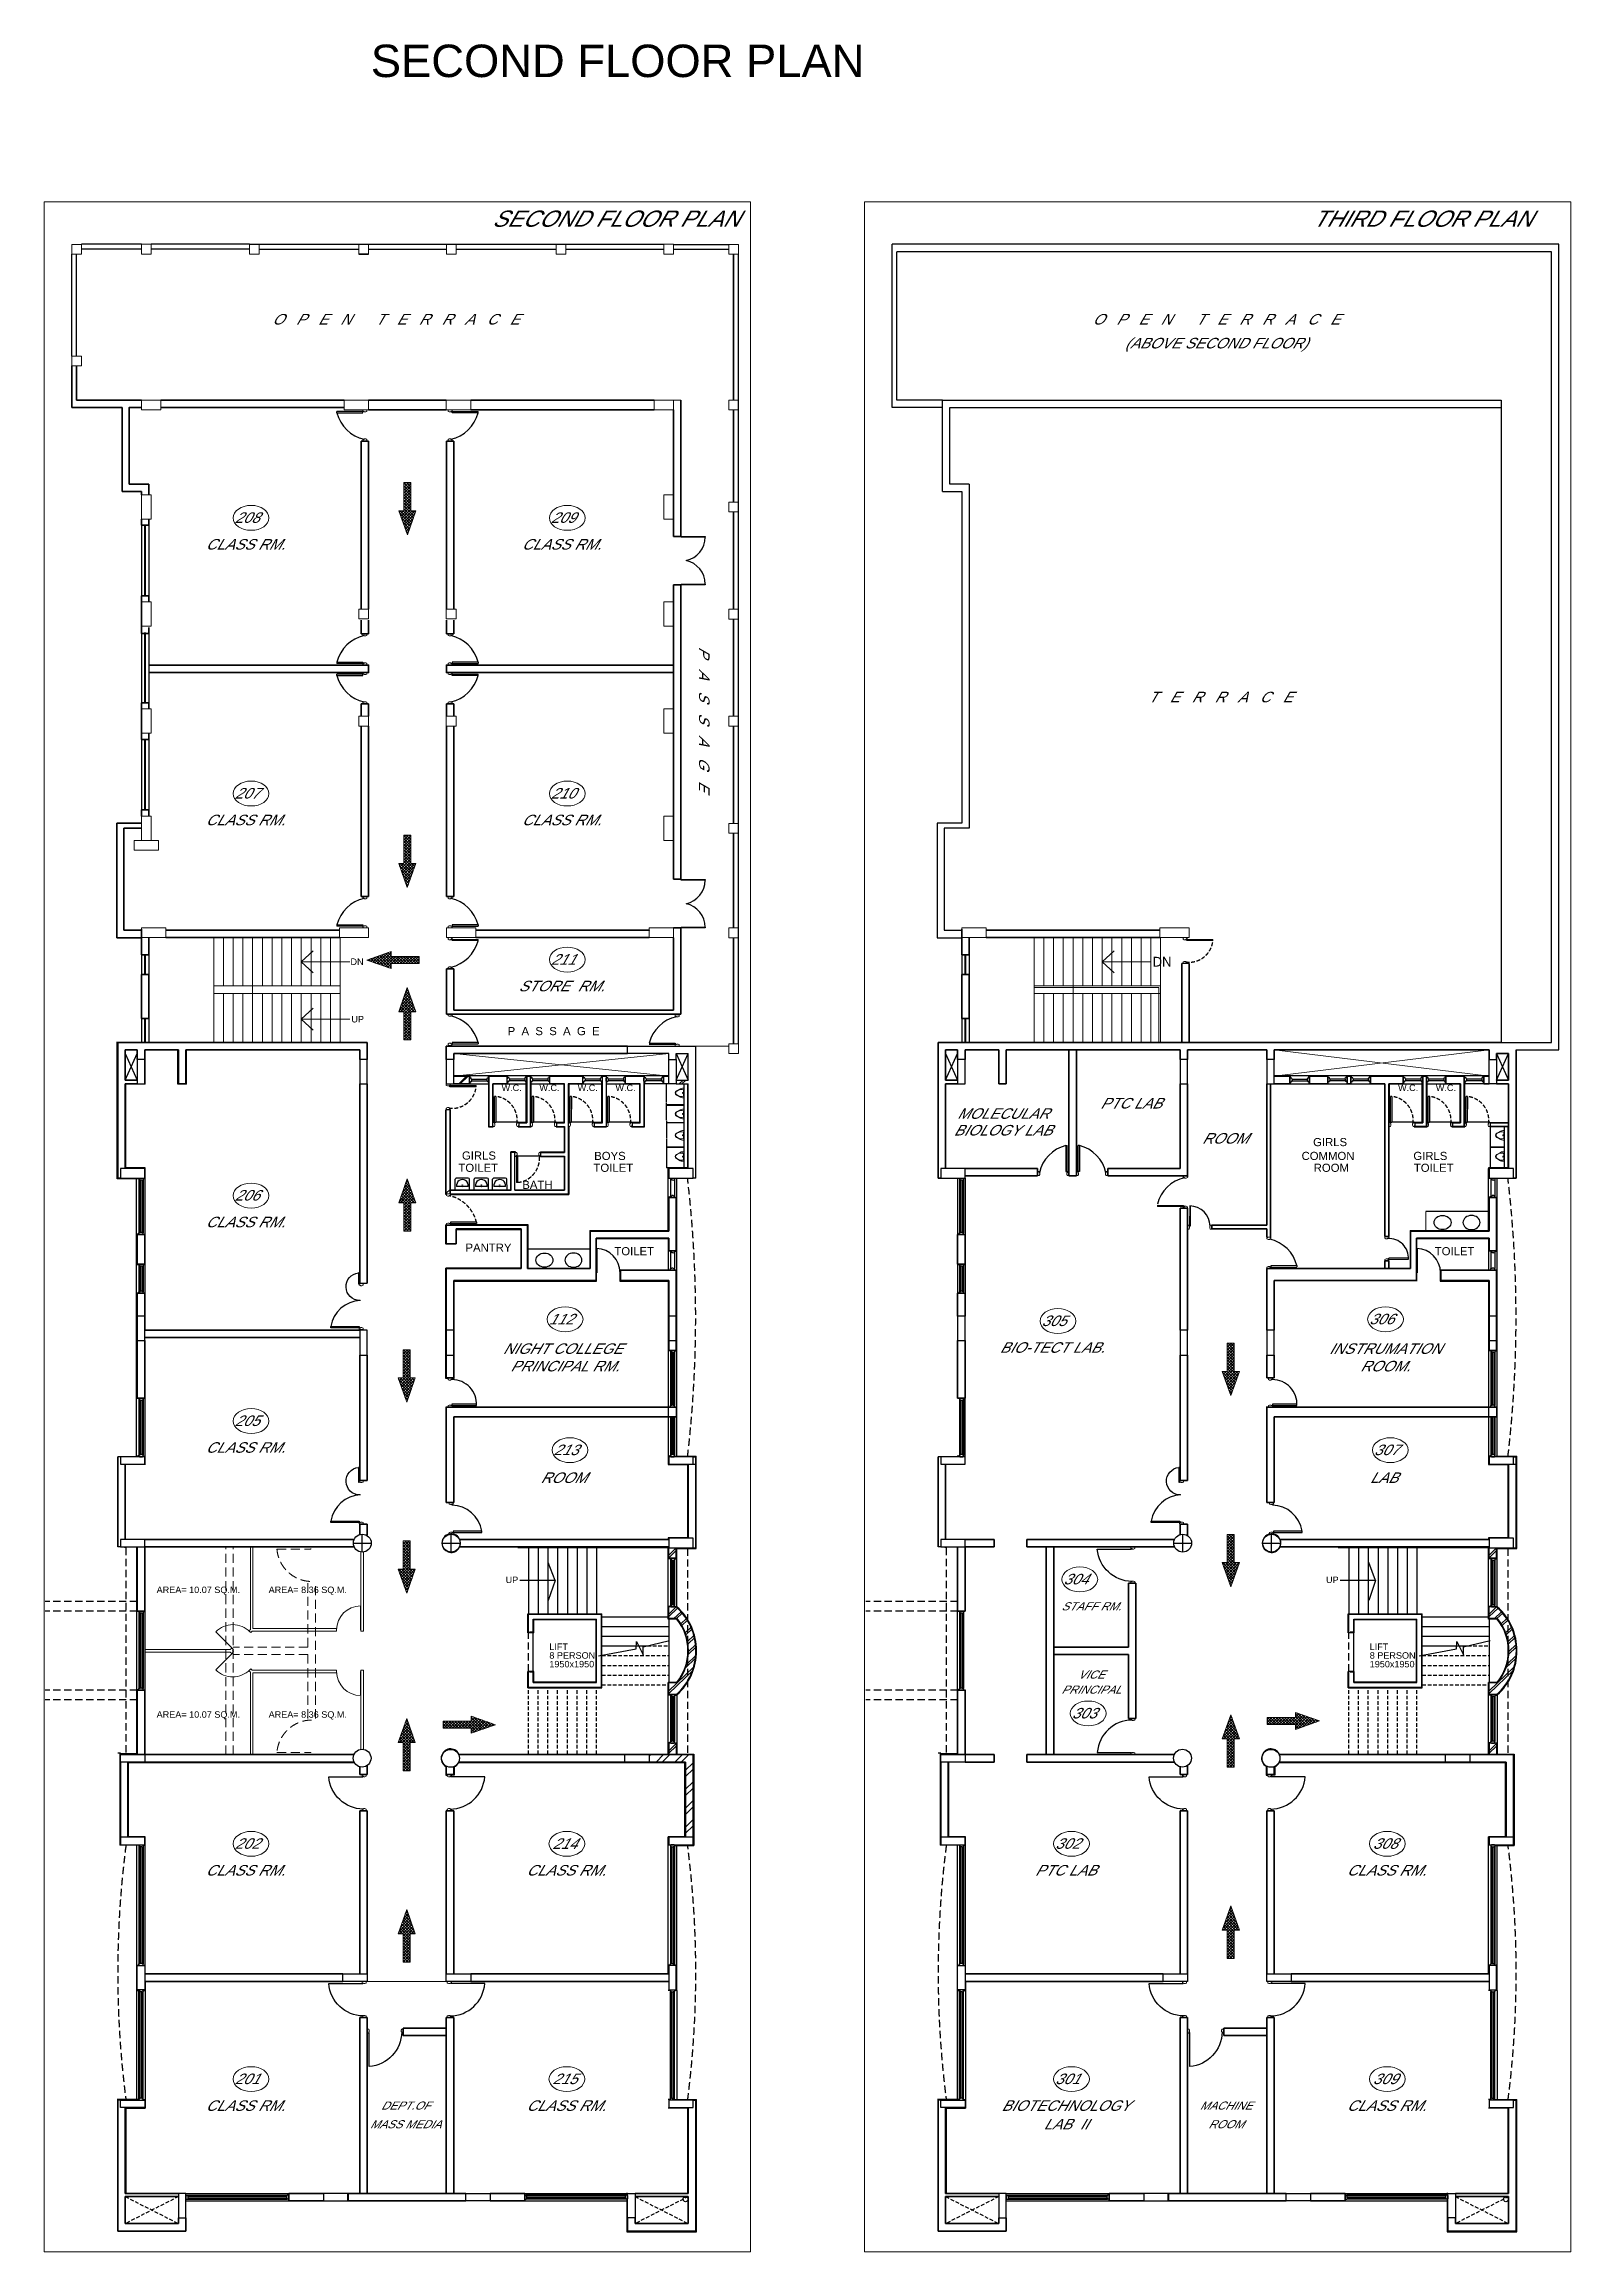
# Model space of a CAD drawing. Extents: x 681461 to 1380439, y -183990 to 19328.
# Drawn here: x 732249 to 779300, y -183990 to -115925 of the extents above; entities that cross this region are included whole.
import ezdxf
from ezdxf.enums import TextEntityAlignment as Align

# ---------------------------------------------------------------- set-up
doc = ezdxf.new("R2010")
doc.units = 0
doc.header["$LTSCALE"] = 900
doc.header["$MEASUREMENT"] = 0
doc.linetypes.add('HIDDEN', pattern=[0.375, 0.25, -0.125])
doc.linetypes.add('HIDDEN2', pattern=[0.1875, 0.125, -0.0625])
for name, color, linetype in [('1', 7, 'CONTINUOUS'), ('CL', 8, 'CONTINUOUS'), ('D&R FREAM', 16, 'CONTINUOUS'), ('DIM', 5, 'CONTINUOUS'), ('door', 163, 'CONTINUOUS'), ('FUR', 2, 'CONTINUOUS'), ('MISC', 7, 'CONTINUOUS'), ('PLA', 9, 'CONTINUOUS'), ('PLASTER LINE', 8, 'CONTINUOUS'), ('TEXT', 2, 'CONTINUOUS'), ('WALL', 1, 'CONTINUOUS'), ('win', 4, 'CONTINUOUS')]:
    doc.layers.add(name, color=color, linetype=linetype)
for name, color, linetype, lineweight in [('COL', 6, 'CONTINUOUS', 25), ('COLUMN', 43, 'CONTINUOUS', 35), ('ELE', 50, 'CONTINUOUS', 20)]:
    doc.layers.add(name, color=color, linetype=linetype, lineweight=lineweight)
doc.styles.add('ROMANS', font='arial.ttf')
pattern_1 = [(45, (36632.13, -53.95), (-44.194174, 44.194174), []), (135, (36632.13, -53.95), (-44.194174, -44.194174), [])]
pattern_2 = [(45, (36632.13, 5841.05), (-44.194174, 44.194174), []), (135, (36632.13, 5841.05), (-44.194174, -44.194174), [])]
pattern_3 = [(45, (62029.65, 61.05), (-44.194174, 44.194174), []), (135, (62029.65, 61.05), (-44.194174, -44.194174), [])]
pattern_4 = [(45, (62029.65, 5956.05), (-44.194174, 44.194174), []), (135, (62029.65, 5956.05), (-44.194174, -44.194174), [])]

msp = doc.modelspace()

# ---------------------------------------------------------------- texts
at = {"layer": 'COL', "color": 2, "style": 'ROMANS'}
for s, p in [('DN', (741689.7, -144312.8)), ('UP', (741716.7, -146086.8))]:
    msp.add_text(s, height=200, dxfattribs=at).set_placement(p)
for p in [(746665.2, -163272.4), (771949.3, -163272.4)]:
    msp.add_text('UP', height=200, dxfattribs=at).set_placement(p, align=Align.MIDDLE)
at = {"layer": 'COL', "color": 3, "style": 'ROMANS'}
for s, p in [('AREA= 10.07 SQ.M.', (735714.9, -163679.5)), ('AREA= 8.36 SQ.M.', (739166.4, -163679.5)), ('1950x1950', (747817.9, -165970.5)), ('1950x1950', (773101.9, -165970.5)), ('AREA= 10.07 SQ.M.', (735714.9, -167523.5)), ('AREA= 8.36 SQ.M.', (739166.4, -167523.5))]:
    msp.add_text(s, height=200, dxfattribs=at).set_placement(p)
at = {"layer": 'COL', "color": 7, "style": 'ROMANS'}
for s, p in [('LIFT', (747817.9, -165434)), ('LIFT', (773101.9, -165434)), ('8 PERSON', (747817.9, -165702.3)), ('8 PERSON', (773101.9, -165702.3))]:
    msp.add_text(s, height=200, dxfattribs=at).set_placement(p)
at = {"layer": 'ELE', "color": 3}
msp.add_text('DN', height=300, dxfattribs=at).set_placement((766412.7, -144363.8))
at = {"layer": 'TEXT', "color": 222, "style": 'ROMANS'}
msp.add_text('SECOND FLOOR PLAN', height=1000, dxfattribs=at).set_placement((742315.9, -116940.2))
at = {"layer": 'TEXT', "color": 6, "style": 'ROMANS', "oblique": 30}
for s, p in [('SECOND FLOOR PLAN', (746041.6, -121556)), ('THIRD FLOOR PLAN', (771325.6, -121556))]:
    msp.add_text(s, height=500, dxfattribs=at).set_placement(p)
at = {"layer": 'TEXT', "color": 0, "style": 'ROMANS', "oblique": 30}
for s, height, p in [('O   P   E   N      T   E   R   R   A   C   E', 325, (743081.1, -124406.6)), ('O   P   E   N      T   E   R   R   A   C   E', 325, (768365.1, -124406.6)), ('(ABOVE SECOND FLOOR)', 325, (768365.1, -125183.6)), ('CLASS RM.', 325, (738444.2, -131345.7)), ('CLASS RM.', 325, (748188.2, -131345.7)), ('  T   E   R   R   A   C   E', 325, (768365.1, -136053.6)), ('CLASS RM.', 325, (738444.2, -139844.7)), ('CLASS RM.', 325, (748188.2, -139844.7)), ('STORE  RM.', 325, (748188.2, -144964.7)), ('MOLECULAR', 325, (761792.2, -148895.7)), ('PTC LAB', 325, (765740.2, -148577.7)), ('BIOLOGY LAB', 325, (761792.2, -149409.7)), ('ROOM', 325, (768636.2, -149660.7)), ('CLASS RM.', 325, (738444.2, -152239.7)), ('NIGHT COLLEGE ', 325, (748288.2, -156142.7)), ('PRINCIPAL RM.', 325, (748288.2, -156682.7)), ('BIO-TECT LAB.', 325, (763308.7, -156108.8)), ('INSTRUMATION', 325, (773572.2, -156142.7)), ('ROOM.', 325, (773572.2, -156682.7)), ('CLASS RM.', 325, (738444.2, -159190.7)), ('ROOM', 325, (748249.2, -160122.7)), ('LAB', 325, (773533.2, -160122.7)), ('STAFF RM.', 250, (764515.2, -164087.4)), ('VICE', 250, (764515.2, -166191.4)), ('PRINCIPAL', 250, (764515.2, -166656.4)), ('CLASS RM.', 325, (738444.2, -172225.7)), ('CLASS RM.', 325, (748330.2, -172225.7)), ('PTC LAB', 325, (763728.2, -172225.7)), ('CLASS RM.', 325, (773614.2, -172225.7)), ('CLASS RM.', 325, (738444.2, -179480.7)), ('DEPT.OF', 250, (743382.2, -179480.7)), ('CLASS RM.', 325, (748330.2, -179480.7)), ('BIOTECHNOLOGY', 325, (763728.2, -179480.7)), ('MACHINE', 250, (768666.2, -179480.7)), ('CLASS RM.', 325, (773614.2, -179480.7)), ('MASS MEDIA', 250, (743382.2, -180055.7)), ('LAB  II', 325, (763728.2, -180054.7)), ('ROOM', 250, (768666.2, -180055.7))]:
    msp.add_text(s, height=height, dxfattribs=at).set_placement(p, align=Align.MIDDLE)
at = {"layer": 'TEXT', "color": 4, "style": 'ROMANS', "oblique": 30}
for s, p in [('208', (738494.2, -130521.7)), ('209', (748238.2, -130521.7)), ('207', (738494.2, -139020.7)), ('210', (748238.2, -139020.7)), ('211', (748238.2, -144140.7)), ('206', (738494.2, -151415.7)), ('112', (748172.2, -155230.7)), ('305', (763358.7, -155284.8)), ('306', (773456.2, -155230.7)), ('205', (738494.2, -158366.7)), ('213', (748320.2, -159264.7)), ('307', (773604.2, -159264.7)), ('304', (764034.2, -163248.7)), ('303', (764292.2, -167382.7)), ('202', (738494.2, -171401.7)), ('214', (748284.2, -171401.7)), ('302', (763778.2, -171401.7)), ('308', (773568.2, -171401.7)), ('201', (738494.2, -178656.7)), ('215', (748284.2, -178656.7)), ('301', (763778.2, -178656.7)), ('309', (773568.2, -178656.7))]:
    msp.add_text(s, height=325, dxfattribs=at).set_placement(p, align=Align.MIDDLE)
at = {"layer": 'TEXT', "color": 0, "style": 'ROMANS', "oblique": 30}
msp.add_text('P   A   S   S   A   G   E', height=325, rotation=270, dxfattribs=at).set_placement((752592.5, -136721), align=Align.MIDDLE)
at = {"layer": 'TEXT', "color": 0, "style": 'ROMANS'}
for s, p in [('P  A  S  S  A  G  E ', (747998.3, -146353.8)), ('GIRLS', (771880.2, -149775.2)), ('GIRLS', (745648.2, -150190.2)), ('BOYS', (749686.2, -150201.2)), ('COMMON ', (771864.2, -150201.2)), ('GIRLS', (774970.2, -150201.2)), ('TOILET', (745626.8, -150567.3)), ('BATH', (747450.6, -151092)), (' TOILET', (749740.6, -150567.2)), ('ROOM', (771918.6, -150567.2)), (' TOILET', (775024.6, -150567.2)), ('PANTRY', (745942.3, -153029.8)), ('TOILET', (750433.3, -153138.8)), ('TOILET', (775717.3, -153138.8))]:
    msp.add_text(s, height=250, dxfattribs=at).set_placement(p, align=Align.MIDDLE)
at = {"layer": 'TEXT', "color": 7, "style": 'ROMANS'}
for p in [(746656.2, -148100.8), (747821.2, -148100.8), (749001.2, -148100.8), (750166.2, -148100.8), (774285.2, -148100.8), (775450.2, -148100.8)]:
    msp.add_text('W.C.', height=200, dxfattribs=at).set_placement(p, align=Align.MIDDLE)

# ---------------------------------------------------------------- blocks, each defined once
blk = doc.blocks.new('REDFRAME')
at = {"layer": '1', "linetype": 'ByBlock', "lineweight": 13}
for p, q in [((-95, 0), (-95, -15)), ((-95, 0), (0, 0)), ((0, 0), (0, -15)), ((-110, -15), (-110, -50)), ((-110, -15), (-95, -15)), ((-110, -15), (-110, -50)), ((-72, -50), (-110, -50)), ((-72, -50), (-72, -65)), ((-22, -65), (-72, -65)), ((-22, -65), (15, -50)), ((0, -15), (15, -15)), ((15, -15), (15, -50))]:
    blk.add_line(p, q, dxfattribs=at)
blk = doc.blocks.new('A$C271A56B4')
at = {"layer": '1', "lineweight": 0}
for p, q in [((166, 304), (41, 233)), ((166, 21), (41, 92)), ((146, 274), (49, 219)), ((146, 51), (49, 106)), ((240, 284), (186, 284)), ((240, 41), (186, 41)), ((292, 325), (246, 325)), ((292, 0), (246, 0)), ((305, 163), (248, 163)), ((280, 244), (280, 81)), ((305, 12), (305, 313))]:
    blk.add_line(p, q, dxfattribs=at)
blk.add_circle((264, 163), 16.2, dxfattribs=at)
for centre, radius, start, end in [((81, 163), 81.2, 119.55192, 240.44808), ((81, 163), 65, 119.55192, 240.44808), ((186, 203), 81.2, 90, 119.55192), ((186, 122), 81.2, 240.44808, 270), ((246, 163), 162, 90, 119.55192), ((246, 163), 162, 240.44808, 270), ((240, 244), 40.6, 0, 90), ((240, 81), 40.6, 270, 0), ((292, 313), 12.2, 360, 90), ((292, 12), 12.2, 270, 360)]:
    blk.add_arc(centre, radius, start, end, dxfattribs=at)

# ---------------------------------------------------------------- hatches: boundary and pattern name
at = {"layer": 'CL', "ltscale": 1.25}
h = msp.add_hatch(dxfattribs=at)
h.set_pattern_fill('ANSI32', color=256, scale=1100, angle=180, style=0)
h.set_pattern_definition([(225, (624128.7, -115216.28), (291.6815, -291.6815), []), (225, (623934.26, -115216.28), (291.6815, -291.6815), [])])
h.paths.add_polyline_path([(752248.1, -168657.7), (751461, -168657.7), (750898.1, -168657.7), (750898.1, -168887.7), (752018.1, -168887.7), (752018.1, -171207.9), (752248.1, -171207.9)])
at = {"layer": 'door', "linetype": 'ByBlock', "lineweight": 13, "ltscale": 1.25}
h = msp.add_hatch(dxfattribs=at)
h.set_pattern_fill('ANSI37', color=3, scale=500)
h.set_pattern_definition([(45, (36652.856, 53706.04), (-44.194174, 44.194174), []), (135, (36652.856, 53706.04), (-44.194174, -44.194174), [])])
h.paths.add_polyline_path([(743551.9, -130313), (743551.9, -129442), (743335.9, -129442), (743335.9, -130313), (743180.9, -130313), (743443.9, -131058), (743706.9, -130313)])
h = msp.add_hatch(dxfattribs=at)
h.set_pattern_fill('ANSI37', color=3, scale=500)
h.set_pattern_definition([(45, (36647.804, 42836.05), (-44.194174, 44.194174), []), (135, (36647.804, 42836.05), (-44.194174, -44.194174), [])])
h.paths.add_polyline_path([(743546.8, -141182.9), (743546.8, -140311.9), (743330.8, -140311.9), (743330.8, -141182.9), (743175.8, -141182.9), (743438.8, -141927.9), (743701.8, -141182.9)])
h = msp.add_hatch(dxfattribs=at)
h.set_pattern_fill('ANSI37', color=3, scale=500, angle=90)
h.set_pattern_definition([(135, (568808.64, -850953.95), (-44.194174, -44.194174), []), (225, (568808.64, -850953.95), (44.194174, -44.194174), [])])
h.paths.add_polyline_path([(742939.6, -144055), (742939.6, -143900), (742194.6, -144163), (742939.6, -144426), (742939.6, -144271), (743810.6, -144271), (743810.6, -144055)])
h = msp.add_hatch(dxfattribs=at)
h.set_pattern_fill('ANSI37', color=3, scale=500)
h.set_pattern_definition([(45, (36646.37, -5.987), (-44.194174, 44.194174), []), (135, (36646.37, -5.987), (-44.194174, -44.194174), [])])
h.paths.add_polyline_path([(743545.4, -145756.2), (743700.4, -145756.2), (743437.4, -145011.2), (743174.4, -145756.2), (743329.4, -145756.2), (743329.4, -146627.2), (743545.4, -146627.2)])
h = msp.add_hatch(dxfattribs=at)
h.set_pattern_fill('ANSI37', color=3, scale=500)
h.set_pattern_definition([(45, (36646.37, -5900.987), (-44.194174, 44.194174), []), (135, (36646.37, -5900.987), (-44.194174, -44.194174), [])])
h.paths.add_polyline_path([(743545.4, -151651.2), (743700.4, -151651.2), (743437.4, -150906.2), (743174.4, -151651.2), (743329.4, -151651.2), (743329.4, -152522.2), (743545.4, -152522.2)])
h = msp.add_hatch(dxfattribs=at)
h.set_pattern_fill('ANSI37', color=3, scale=500)
h.set_pattern_definition(pattern_1)
h.paths.add_polyline_path([(743531.1, -157047.1), (743531.1, -156176.1), (743315.1, -156176.1), (743315.1, -157047.1), (743160.1, -157047.1), (743423.1, -157792.1), (743686.1, -157047.1)])
h = msp.add_hatch(dxfattribs=at)
h.set_pattern_fill('ANSI37', color=3, scale=500)
h.set_pattern_definition(pattern_3)
h.paths.add_polyline_path([(768928.6, -156845.5), (768928.6, -155974.5), (768712.6, -155974.5), (768712.6, -156845.5), (768557.6, -156845.5), (768820.6, -157590.5), (769083.6, -156845.5)])
h = msp.add_hatch(dxfattribs=at)
h.set_pattern_fill('ANSI37', color=3, scale=500)
h.set_pattern_definition(pattern_4)
h.paths.add_polyline_path([(768928.6, -162740.5), (768928.6, -161869.5), (768712.6, -161869.5), (768712.6, -162740.5), (768557.6, -162740.5), (768820.6, -163485.5), (769083.6, -162740.5)])
h = msp.add_hatch(dxfattribs=at)
h.set_pattern_fill('ANSI37', color=3, scale=500)
h.set_pattern_definition(pattern_2)
h.paths.add_polyline_path([(743531.1, -162942.1), (743531.1, -162071.1), (743315.1, -162071.1), (743315.1, -162942.1), (743160.1, -162942.1), (743423.1, -163687.1), (743686.1, -162942.1)])
h = msp.add_hatch(dxfattribs=at)
h.set_pattern_fill('ANSI37', color=3, scale=500)
h.set_pattern_definition(pattern_4)
h.paths.add_polyline_path([(768928.6, -168175), (769083.6, -168175), (768820.6, -167430), (768557.6, -168175), (768712.6, -168175), (768712.6, -169046), (768928.6, -169046)])
h = msp.add_hatch(dxfattribs=at)
h.set_pattern_fill('ANSI37', color=3, scale=500, angle=-90)
h.set_pattern_definition([(315, (944940.16, 539169.05), (44.194174, 44.194174), []), (45, (944940.16, 539169.05), (-44.194174, 44.194174), [])])
h.paths.add_polyline_path([(770809.2, -167730), (770809.2, -167885), (771554.2, -167622), (770809.2, -167359), (770809.2, -167514), (769938.2, -167514), (769938.2, -167730)])
h = msp.add_hatch(dxfattribs=at)
h.set_pattern_fill('ANSI37', color=3, scale=500)
h.set_pattern_definition(pattern_2)
h.paths.add_polyline_path([(743531.1, -168290), (743686.1, -168290), (743423.1, -167545), (743160.1, -168290), (743315.1, -168290), (743315.1, -169161), (743531.1, -169161)])
h = msp.add_hatch(dxfattribs=at)
h.set_pattern_fill('ANSI37', color=3, scale=500, angle=-90)
h.set_pattern_definition([(315, (919542.64, 539054.05), (44.194174, 44.194174), []), (45, (919542.64, 539054.05), (-44.194174, 44.194174), [])])
h.paths.add_polyline_path([(745411.6, -167845), (745411.6, -168000), (746156.6, -167737), (745411.6, -167474), (745411.6, -167629), (744540.6, -167629), (744540.6, -167845)])
h = msp.add_hatch(dxfattribs=at)
h.set_pattern_fill('ANSI37', color=3, scale=500)
h.set_pattern_definition(pattern_1)
h.paths.add_polyline_path([(743531.1, -174185), (743686.1, -174185), (743423.1, -173440), (743160.1, -174185), (743315.1, -174185), (743315.1, -175056), (743531.1, -175056)])
h = msp.add_hatch(dxfattribs=at)
h.set_pattern_fill('ANSI37', color=3, scale=500)
h.set_pattern_definition(pattern_3)
h.paths.add_polyline_path([(768928.6, -174070), (769083.6, -174070), (768820.6, -173325), (768557.6, -174070), (768712.6, -174070), (768712.6, -174941), (768928.6, -174941)])

# ---------------------------------------------------------------- linework, layer by layer
at = {"layer": '1', "color": 1, "lineweight": 9, "ltscale": 1.25}
for p, q in [((738603.1, -164798.1), (738603.1, -162257.7)), ((738683.1, -164774.7), (738683.1, -162257.7)), ((742013.1, -162414.7), (742010.7, -164774.7)), ((742093.1, -162414.8), (742090.6, -164854.7)), ((741998.7, -164076.7), (741998.7, -164814.7)), ((737538.3, -164870.5), (738062.3, -165394.5)), ((737983.5, -165417.7), (738028.2, -165373.1)), ((738028.2, -165373.1), (738084.7, -165429.7)), ((738558.5, -164842.8), (738603.1, -164798.1)), ((738558.5, -164842.8), (738615.1, -164899.3)), ((738615.1, -164899.3), (738659.7, -164854.7)), ((738659.7, -164854.7), (741260.7, -164854.7)), ((738683.1, -164774.7), (741260.7, -164774.7)), ((741260.7, -164774.7), (741260.7, -164854.7)), ((742010.7, -164774.7), (742010.7, -164854.7)), ((742010.7, -164854.7), (742090.6, -164854.8)), ((737983.5, -165417.7), (735363.1, -165417.7)), ((737983.5, -165497.7), (735363.1, -165497.7)), ((737538.3, -166044.9), (738062.3, -165520.9)), ((737983.5, -165497.7), (738028.2, -165542.4)), ((738028.2, -165542.4), (738084.7, -165485.8)), ((738056.7, -165457.7), (738084.7, -165429.7)), ((738056.7, -165457.7), (738084.7, -165485.8)), ((738558.5, -166072.7), (738615.1, -166016.1)), ((738558.5, -166072.7), (738603.1, -166117.3)), ((738615.1, -166016.1), (738659.7, -166060.8)), ((738659.7, -166060.8), (741260.7, -166060.8)), ((741260.7, -166140.8), (741260.7, -166060.8)), ((742010.7, -166060.8), (742090.6, -166060.7)), ((742010.7, -166140.8), (742010.7, -166060.8)), ((742093.1, -168500.7), (742090.6, -166060.8)), ((738603.1, -166117.3), (738603.1, -168657.7)), ((738603.1, -166170.5), (738603.1, -168657.7)), ((738683.1, -166140.8), (738683.1, -168657.7)), ((738683.1, -166140.8), (741260.7, -166140.8)), ((738683.1, -166203.6), (738683.1, -168657.7)), ((741998.7, -166838.8), (741998.7, -166100.8)), ((742013.1, -168500.8), (742010.7, -166140.8))]:
    msp.add_line(p, q, dxfattribs=at)
for centre, radius, start, end in [((738062.3, -165394.5), 741, 44.945326, 135), ((741998.7, -164814.7), 738, 90, 180), ((738062.3, -165520.9), 741, 225, 315.054674), ((741998.7, -166100.8), 738, 180, 270)]:
    msp.add_arc(centre, radius, start, end, dxfattribs=at)
at = {"layer": 'CL', "ltscale": 1.25}
for p, q in [((751333.1, -147977.7), (750733.1, -147977.7)), ((750748.1, -147910.2), (750748.1, -147992.7)), ((776617.1, -147977.7), (776017.1, -147977.7)), ((776032.1, -147910.2), (776032.1, -147992.7))]:
    msp.add_line(p, q, dxfattribs=at)
at = {"layer": 'COL', "color": 6}
for points in [[(751498.1, -147227.7), (751728.1, -147227.7), (751728.1, -147977.7), (751498.1, -147977.7)], [(776782.1, -147227.7), (777012.1, -147227.7), (777012.1, -147977.7), (776782.1, -147977.7)]]:
    msp.add_lwpolyline(points, close=True, dxfattribs=at)
at = {"layer": 'COL'}
for points in [[(734598.1, -168657.7), (735348.1, -168657.7), (735348.1, -168887.7), (734598.1, -168887.7)], [(759882.1, -168657.7), (760632.1, -168657.7), (760632.1, -168887.7), (759882.1, -168887.7)], [(734598.1, -171437.9), (735348.1, -171437.9), (735348.1, -171207.9), (734598.1, -171207.9)], [(751498.1, -171437.9), (752248.1, -171437.9), (752248.1, -171207.9), (751498.1, -171207.9)], [(759882.1, -171437.9), (760632.1, -171437.9), (760632.1, -171207.9), (759882.1, -171207.9)], [(776782.1, -171437.9), (777532.1, -171437.9), (777532.1, -171207.9), (776782.1, -171207.9)], [(751728.1, -175912.9), (751728.1, -175162.9), (751498.1, -175162.9), (751498.1, -175912.9)], [(777012.1, -175912.9), (777012.1, -175162.9), (776782.1, -175162.9), (776782.1, -175912.9)], [(736618.1, -182937.9), (736618.1, -182187.9), (736388.1, -182187.9), (736388.1, -182937.9)], [(740854.6, -182187.9), (740854.6, -182417.9), (741604.6, -182417.9), (741604.6, -182187.9)], [(745994.6, -182187.9), (745994.6, -182417.9), (745244.6, -182417.9), (745244.6, -182187.9)], [(750228.1, -182187.7), (750458.1, -182187.7), (750458.1, -182939.7), (750228.1, -182939.7)], [(761902.1, -182937.9), (761902.1, -182187.9), (761672.1, -182187.9), (761672.1, -182937.9)], [(766138.7, -182187.9), (766138.7, -182417.9), (766888.7, -182417.9), (766888.7, -182187.9)], [(771278.7, -182187.9), (771278.7, -182417.9), (770528.7, -182417.9), (770528.7, -182187.9)], [(775512.1, -182187.7), (775742.1, -182187.7), (775742.1, -182939.7), (775512.1, -182939.7)]]:
    msp.add_lwpolyline(points, close=True, dxfattribs=at)
at = {"layer": 'COL', "ltscale": 500}
for points in [[(750148.1, -168658.2), (750898.1, -168658.2), (750898.1, -168887.7), (750148.1, -168887.7)], [(775432.1, -168658.2), (776182.1, -168658.2), (776182.1, -168887.7), (775432.1, -168887.7)]]:
    msp.add_lwpolyline(points, close=True, dxfattribs=at)
at = {"layer": 'COL', "color": 6, "ltscale": 500}
for points in [[(735118.1, -175162.9), (735348.1, -175162.9), (735348.1, -175912.9), (735118.1, -175912.9)], [(741453.1, -175422.9), (742203.1, -175422.9), (742203.1, -175652.9), (741453.1, -175652.9)], [(744643.1, -175422.9), (745393.1, -175422.9), (745393.1, -175652.9), (744643.1, -175652.9)], [(760402.1, -175162.9), (760632.1, -175162.9), (760632.1, -175912.9), (760402.1, -175912.9)], [(766737.1, -175422.9), (767487.1, -175422.9), (767487.1, -175652.9), (766737.1, -175652.9)], [(769927.1, -175422.9), (770677.1, -175422.9), (770677.1, -175652.9), (769927.1, -175652.9)]]:
    msp.add_lwpolyline(points, close=True, dxfattribs=at)
at = {"layer": 'COL'}
for centre in [(742046.5, -168769.7), (744773.5, -168772.9), (767330.5, -168769.7), (770057.5, -168772.9)]:
    msp.add_circle(centre, 275, dxfattribs=at)
at = {"layer": 'COLUMN'}
msp.add_line((742248.8, -122396.5), (741948.8, -122396.5), dxfattribs=at)
at = {"layer": 'D&R FREAM', "color": 16, "linetype": 'ByBlock'}
for p, q in [((751550.6, -150902.7), (751550.6, -150937.7)), ((751550.6, -150902.7), (751550.6, -150937.7)), ((751550.6, -150902.7), (751550.6, -150937.7)), ((751550.6, -150902.7), (751550.6, -150937.7)), ((751550.6, -150902.7), (751565.6, -150902.7)), ((751550.6, -150902.7), (751565.6, -150902.7)), ((751588.6, -150937.7), (751550.6, -150937.7)), ((751588.6, -150937.7), (751550.6, -150937.7)), ((751565.6, -150887.7), (751660.6, -150887.7)), ((751565.6, -150887.7), (751660.6, -150887.7)), ((751565.6, -150887.7), (751565.6, -150902.7)), ((751565.6, -150887.7), (751565.6, -150902.7)), ((751588.6, -150937.7), (751588.6, -150952.7)), ((751588.6, -150937.7), (751588.6, -150952.7)), ((751638.6, -150952.7), (751588.6, -150952.7)), ((751638.6, -150952.7), (751588.6, -150952.7)), ((751638.6, -150952.7), (751675.6, -150937.7)), ((751638.6, -150952.7), (751675.6, -150937.7)), ((751660.6, -150887.7), (751660.6, -150902.7)), ((751660.6, -150887.7), (751660.6, -150902.7)), ((751660.6, -150902.7), (751675.6, -150902.7)), ((751660.6, -150902.7), (751675.6, -150902.7)), ((751675.6, -150902.7), (751675.6, -150937.7)), ((751675.6, -150902.7), (751675.6, -150937.7)), ((776834.6, -150902.7), (776834.6, -150937.7)), ((776834.6, -150902.7), (776834.6, -150937.7)), ((776834.6, -150902.7), (776834.6, -150937.7)), ((776834.6, -150902.7), (776834.6, -150937.7)), ((776834.6, -150902.7), (776849.6, -150902.7)), ((776834.6, -150902.7), (776849.6, -150902.7)), ((776872.6, -150937.7), (776834.6, -150937.7)), ((776872.6, -150937.7), (776834.6, -150937.7)), ((776849.6, -150887.7), (776944.6, -150887.7)), ((776849.6, -150887.7), (776944.6, -150887.7)), ((776849.6, -150887.7), (776849.6, -150902.7)), ((776849.6, -150887.7), (776849.6, -150902.7)), ((776872.6, -150937.7), (776872.6, -150952.7)), ((776872.6, -150937.7), (776872.6, -150952.7)), ((776922.6, -150952.7), (776872.6, -150952.7)), ((776922.6, -150952.7), (776872.6, -150952.7)), ((776922.6, -150952.7), (776959.6, -150937.7)), ((776922.6, -150952.7), (776959.6, -150937.7)), ((776944.6, -150887.7), (776944.6, -150902.7)), ((776944.6, -150887.7), (776944.6, -150902.7)), ((776944.6, -150902.7), (776959.6, -150902.7)), ((776944.6, -150902.7), (776959.6, -150902.7)), ((776959.6, -150902.7), (776959.6, -150937.7)), ((776959.6, -150902.7), (776959.6, -150937.7)), ((751588.6, -151437.7), (751550.6, -151437.7)), ((751550.6, -151472.7), (751550.6, -151437.7)), ((751550.6, -151472.7), (751550.6, -151437.7)), ((751550.6, -151472.7), (751565.6, -151472.7)), ((751565.6, -151487.7), (751565.6, -151472.7)), ((751565.6, -151487.7), (751660.6, -151487.7)), ((751638.6, -151422.7), (751588.6, -151422.7)), ((751588.6, -151437.7), (751588.6, -151422.7)), ((751638.6, -151422.7), (751675.6, -151437.7)), ((751660.6, -151472.7), (751675.6, -151472.7)), ((751660.6, -151487.7), (751660.6, -151472.7)), ((751675.6, -151472.7), (751675.6, -151437.7)), ((776872.6, -151437.7), (776834.6, -151437.7)), ((776834.6, -151472.7), (776834.6, -151437.7)), ((776834.6, -151472.7), (776834.6, -151437.7)), ((776834.6, -151472.7), (776849.6, -151472.7)), ((776849.6, -151487.7), (776849.6, -151472.7)), ((776849.6, -151487.7), (776944.6, -151487.7)), ((776922.6, -151422.7), (776872.6, -151422.7)), ((776872.6, -151437.7), (776872.6, -151422.7)), ((776922.6, -151422.7), (776959.6, -151437.7)), ((776944.6, -151472.7), (776959.6, -151472.7)), ((776944.6, -151487.7), (776944.6, -151472.7)), ((776959.6, -151472.7), (776959.6, -151437.7)), ((751550.6, -153140.7), (751550.6, -153175.7)), ((751550.6, -153140.7), (751550.6, -153175.7)), ((751550.6, -153140.7), (751565.6, -153140.7)), ((751565.6, -153125.7), (751565.6, -153140.7)), ((751565.6, -153125.7), (751660.6, -153125.7)), ((751660.6, -153125.7), (751660.6, -153140.7)), ((751660.6, -153140.7), (751675.6, -153140.7)), ((751675.6, -153140.7), (751675.6, -153175.7)), ((776834.6, -153140.7), (776834.6, -153175.7)), ((776834.6, -153140.7), (776834.6, -153175.7)), ((776834.6, -153140.7), (776849.6, -153140.7)), ((776849.6, -153125.7), (776849.6, -153140.7)), ((776849.6, -153125.7), (776944.6, -153125.7)), ((776944.6, -153125.7), (776944.6, -153140.7)), ((776944.6, -153140.7), (776959.6, -153140.7)), ((776959.6, -153140.7), (776959.6, -153175.7)), ((751588.6, -153175.7), (751550.6, -153175.7)), ((751550.6, -153710.7), (751550.6, -153675.7)), ((751550.6, -153710.7), (751550.6, -153675.7)), ((751588.6, -153675.7), (751550.6, -153675.7)), ((751550.6, -153710.7), (751565.6, -153710.7)), ((751565.6, -153725.7), (751565.6, -153710.7)), ((751588.6, -153175.7), (751588.6, -153190.7)), ((751638.6, -153190.7), (751588.6, -153190.7)), ((751638.6, -153660.7), (751588.6, -153660.7)), ((751588.6, -153675.7), (751588.6, -153660.7)), ((751638.6, -153190.7), (751675.6, -153175.7)), ((751638.6, -153660.7), (751675.6, -153675.7)), ((751660.6, -153710.7), (751675.6, -153710.7)), ((751660.6, -153725.7), (751660.6, -153710.7)), ((751675.6, -153710.7), (751675.6, -153675.7)), ((776872.6, -153175.7), (776834.6, -153175.7)), ((776834.6, -153710.7), (776834.6, -153675.7)), ((776834.6, -153710.7), (776834.6, -153675.7)), ((776872.6, -153675.7), (776834.6, -153675.7)), ((776834.6, -153710.7), (776849.6, -153710.7)), ((776849.6, -153725.7), (776849.6, -153710.7)), ((776872.6, -153175.7), (776872.6, -153190.7)), ((776922.6, -153190.7), (776872.6, -153190.7)), ((776922.6, -153660.7), (776872.6, -153660.7)), ((776872.6, -153675.7), (776872.6, -153660.7)), ((776922.6, -153190.7), (776959.6, -153175.7)), ((776922.6, -153660.7), (776959.6, -153675.7)), ((776944.6, -153710.7), (776959.6, -153710.7)), ((776944.6, -153725.7), (776944.6, -153710.7)), ((776959.6, -153710.7), (776959.6, -153675.7))]:
    msp.add_line(p, q, dxfattribs=at)
at = {"layer": 'DIM', "ltscale": 500}
for centre in [(752015.4, -182368.9), (777299.4, -182368.9)]:
    msp.add_circle(centre, 75, dxfattribs=at)
at = {"layer": 'door', "color": 7, "lineweight": 35, "ltscale": 1.25}
for p, q in [((733098.1, -125847.1), (733098.1, -127123.3)), ((733248.1, -125847.1), (733248.1, -126897.7)), ((734648.1, -127123.3), (733098.1, -127123.3)), ((735247.5, -126897.7), (733248.1, -126897.7)), ((741498.8, -126897.1), (735846.3, -126897.1)), ((741498.8, -127123.6), (735848.1, -127123.6)), ((742248.1, -126897.1), (744643.1, -126897.1)), ((742248.2, -127198.3), (744643.1, -127198.3)), ((745393.1, -126897.1), (751048.8, -126897.1)), ((745393.1, -127197.1), (751048.8, -127197.1)), ((751648.1, -131099.6), (751648.1, -127197.1)), ((751871.7, -126897.1), (751871.7, -131099.6)), ((742018.4, -128163.1), (742018.4, -133347.7)), ((742018.4, -128163.1), (742247.9, -128163.1)), ((742247.9, -128163.1), (742247.9, -133347.7)), ((744643.4, -128163.1), (744643.4, -133347.7)), ((744872.9, -128163.1), (744643.4, -128163.1)), ((744872.9, -128163.1), (744872.9, -133347.7)), ((734648.1, -129712.7), (735248.1, -129712.7)), ((734873.1, -129487.7), (735473.1, -129487.7)), ((735248.1, -129712.7), (735247.5, -129822.1)), ((735473.1, -129487.7), (735473.1, -129822.7)), ((735248.1, -130760.2), (735248.1, -130572.1)), ((735473.1, -130760.2), (735473.1, -130572.1)), ((735473.1, -130760.2), (735248.1, -130760.2)), ((751648.1, -131099.6), (751871.7, -131099.6)), ((751648.7, -141673.7), (751648.1, -132592.3)), ((751648.1, -132592.3), (751873.1, -132592.3)), ((751873.1, -132592.3), (751873.1, -141673.7)), ((735248.1, -132935.2), (735248.1, -134060.2)), ((735473.1, -132935.2), (735248.1, -132935.2)), ((735473.1, -133122.1), (735473.1, -132935.2)), ((735473.1, -134096), (735473.1, -133907.8)), ((742018.4, -133683.5), (742018.4, -134102.5)), ((742247.9, -133683.5), (742247.9, -134102.5)), ((744643.4, -133683.5), (744643.4, -134102.5)), ((744872.9, -133683.5), (744872.9, -134102.5)), ((751648.1, -134060.2), (751648.1, -136237.4)), ((735473.1, -134096), (735248.1, -134096)), ((742018.4, -134102.5), (742247.9, -134102.5)), ((744872.9, -134102.5), (744643.4, -134102.5)), ((735473.1, -136235.2), (735248.1, -136235.2)), ((735248.1, -136235.2), (735248.1, -137360.2)), ((735248.1, -136685.2), (735248.1, -136235.2)), ((735473.1, -136422.1), (735473.1, -136235.2)), ((742018.4, -136647.7), (742018.4, -136264.5)), ((742018.4, -136264.5), (742247.9, -136264.5)), ((742247.9, -136647.7), (742247.9, -136264.5)), ((744643.4, -136647.7), (744643.4, -136264.5)), ((744872.9, -136264.5), (744643.4, -136264.5)), ((744872.9, -136647.7), (744872.9, -136264.5)), ((735473.1, -137360.2), (735248.1, -137360.2)), ((735473.1, -137172.1), (735473.1, -137360.2)), ((742018.4, -142206.1), (742018.4, -136947.7)), ((742247.9, -142206.1), (742247.9, -136947.7)), ((744643.4, -142206.1), (744643.4, -136947.7)), ((744872.9, -142206.1), (744872.9, -136947.7)), ((734488.3, -139947.7), (734488.1, -143473.3)), ((735248.1, -139947.7), (734488.3, -139947.7)), ((734703.2, -140097.7), (734703.1, -143243.3)), ((735248.1, -140097.7), (734703.2, -140097.7)), ((735248.1, -139535.2), (735248.1, -139722.1)), ((735473.1, -139535.2), (735248.1, -139535.2)), ((735473.1, -139535.2), (735473.1, -139722.1)), ((742018.4, -142206.1), (742247.9, -142206.1)), ((744872.9, -142206.1), (744643.4, -142206.1)), ((751648.7, -141673.7), (751873.1, -141673.7)), ((734488.1, -143473.3), (735248.1, -143473.3)), ((734703.1, -143243.3), (735248.1, -143243.3)), ((735248.1, -144006.5), (735248.1, -143210.2)), ((735473.1, -143472.7), (735473.1, -144006.5)), ((735998.1, -143243.3), (741348.8, -143243.3)), ((735998.1, -143472.7), (741348.8, -143472.7)), ((744878.8, -143473.5), (744878.8, -143472.7)), ((745548.8, -143472.7), (750898.8, -143472.7)), ((751643.1, -145712.7), (751643.1, -143473.3)), ((751648.1, -143172.7), (751873.1, -143172.7)), ((751873.1, -143172.7), (751873.1, -143472.7)), ((751873.1, -145827.7), (751873.1, -143473.3)), ((760532.1, -144006.5), (760532.1, -143210.2)), ((760757.1, -143472.7), (760757.1, -144006.5)), ((761282.1, -143243.3), (766632.8, -143243.3)), ((761282.1, -143472.7), (766632.8, -143472.7)), ((735473.1, -144006.5), (735248.1, -144006.5)), ((760757.1, -144006.5), (760532.1, -144006.5)), ((767307.1, -146702.7), (767307.1, -144272.7)), ((767532.1, -144272.7), (767532.1, -146702.7)), ((735248.1, -144606.5), (735473.1, -144606.5)), ((735248.1, -145962.1), (735248.1, -144606.5)), ((735473.1, -144606.5), (735473.1, -145962.1)), ((744872.9, -144438.7), (744643.4, -144438.7)), ((744643.4, -144438.7), (744643.4, -145827.7)), ((744872.9, -144438.7), (744872.9, -145712.7)), ((760532.1, -144606.5), (760757.1, -144606.5)), ((760532.1, -145962.1), (760532.1, -144606.5)), ((760757.1, -144606.5), (760757.1, -145962.1)), ((735473.1, -145962.1), (735248.1, -145962.1)), ((744643.4, -145827.7), (751873.1, -145827.7)), ((744872.9, -145827.7), (744643.4, -145827.7)), ((744872.9, -145712.7), (751643.1, -145712.7)), ((760757.1, -145962.1), (760532.1, -145962.1)), ((734518.1, -150887.7), (734518.1, -146702.7)), ((734518.1, -146702.7), (742203.1, -146702.7)), ((734748.1, -147862.7), (734748.1, -146932.7)), ((735118.1, -146932.7), (734748.1, -146932.7)), ((735118.1, -147227.7), (735118.1, -146932.7)), ((735348.1, -147227.7), (735348.1, -146932.7)), ((736388.1, -146932.7), (735348.1, -146932.7)), ((736388.1, -147977.7), (736388.1, -146932.7)), ((736618.1, -146932.7), (741973.1, -146932.7)), ((736618.1, -147977.7), (736618.1, -146932.7)), ((741973.1, -146932.7), (741973.1, -147227.7)), ((742203.1, -147227.7), (742203.1, -146702.7)), ((744643.1, -146817.7), (750227.7, -146817.7)), ((744643.1, -146817.7), (744643.1, -147227.7)), ((759802.1, -150887.7), (759802.1, -146702.7)), ((759802.1, -146702.7), (767487.1, -146702.7)), ((760032.1, -147862.7), (760032.1, -146932.7)), ((760402.1, -146932.7), (760032.1, -146932.7)), ((760402.1, -147227.7), (760402.1, -146932.7)), ((760632.1, -147227.7), (760632.1, -146932.7)), ((761672.1, -146932.7), (760632.1, -146932.7)), ((761672.1, -147977.7), (761672.1, -146932.7)), ((761902.1, -146932.7), (767257.1, -146932.7)), ((761902.1, -147977.7), (761902.1, -146932.7)), ((763832.1, -146932.7), (763832.1, -150817.7)), ((764062.1, -146932.7), (764062.1, -150817.7)), ((767257.1, -146932.7), (767257.1, -147227.7)), ((767487.1, -146702.7), (769927.1, -146702.7)), ((767487.1, -147227.7), (767487.1, -146932.7)), ((767487.1, -146932.7), (769927.1, -146932.7)), ((769927.1, -146702.7), (777155.7, -146702.7)), ((769927.1, -146932.7), (769927.1, -147227.7)), ((776782.1, -146927.7), (770157.1, -146927.7)), ((770157.1, -147227.7), (770157.1, -146927.7)), ((776782.1, -147227.7), (776782.1, -146927.7)), ((777611.8, -150887.7), (777611.8, -146932.7)), ((750227.7, -147042.7), (744873.1, -147042.7)), ((744873.1, -147227.7), (744873.1, -147042.7)), ((777012.1, -147047.7), (777381.8, -147047.7)), ((777012.1, -147227.7), (777012.1, -147047.7)), ((777381.8, -147862.7), (777381.8, -147047.7)), ((735118.1, -147862.7), (734748.1, -147862.7)), ((734748.1, -150587.7), (734748.1, -147977.7)), ((735118.1, -147977.7), (734748.1, -147977.7)), ((736388.1, -147977.7), (736618.1, -147977.7)), ((741973.1, -154122.7), (741973.1, -147977.7)), ((742203.1, -154122.7), (742203.1, -147977.7)), ((760402.1, -147862.7), (760032.1, -147862.7)), ((760032.1, -150587.7), (760032.1, -147977.7)), ((760402.1, -147977.7), (760032.1, -147977.7)), ((761672.1, -147977.7), (761902.1, -147977.7)), ((767257.1, -150587.7), (767257.1, -147977.7)), ((767487.1, -150817.7), (767487.1, -147977.7)), ((769927.1, -152338.7), (769927.1, -147977.7)), ((770042.1, -152711.7), (770042.1, -147977.7)), ((770642.1, -147747.7), (770157.1, -147747.7)), ((770157.1, -147747.7), (770642.1, -147747.7)), ((770642.1, -147977.7), (770157.1, -147977.7)), ((770642.1, -147977.7), (770642.1, -147747.7)), ((771242.1, -147747.7), (771242.1, -147977.7)), ((771242.1, -147747.7), (771807.1, -147747.7)), ((771807.1, -147977.7), (771242.1, -147977.7)), ((771807.1, -147977.7), (771807.1, -147747.7)), ((772407.1, -147747.7), (772522.1, -147747.7)), ((772407.1, -147747.7), (772407.1, -147977.7)), ((772407.1, -147977.7), (772522.1, -147977.7)), ((772522.1, -147747.7), (772522.1, -147977.7)), ((773122.1, -147977.7), (773122.1, -147747.7)), ((773122.1, -147747.7), (774137.1, -147747.7)), ((773572.1, -147977.7), (773122.1, -147977.7)), ((773572.1, -147977.7), (773572.1, -152690.7)), ((773687.1, -147977.7), (773687.1, -152453.7)), ((774137.1, -147977.7), (773687.1, -147977.7)), ((774137.1, -147977.7), (774137.1, -147747.7)), ((774737.1, -149177.5), (774737.1, -147747.7)), ((774852.1, -147747.7), (774852.1, -149292.5)), ((775452.1, -147977.7), (775452.1, -147747.7)), ((775452.1, -147747.7), (776017.1, -147747.7)), ((775902.1, -147977.7), (775452.1, -147977.7)), ((775902.1, -149177.5), (775902.1, -147977.7)), ((776017.1, -147747.7), (776017.1, -149292.5)), ((776617.1, -147747.7), (776617.1, -147977.7)), ((776782.1, -147977.7), (776617.1, -147977.7)), ((777012.1, -147862.7), (777381.8, -147862.7)), ((777012.1, -147977.7), (777381.8, -147977.7)), ((777012.1, -147977.7), (777381.8, -147977.7)), ((777381.8, -150587.7), (777381.8, -147977.7)), ((774487.1, -149177.5), (774737.1, -149177.5)), ((774487.1, -149292.5), (774852.1, -149292.5)), ((775652.1, -149177.5), (775902.1, -149177.5)), ((775652.1, -149177.5), (775652.1, -149292.7)), ((775652.1, -149292.5), (776017.1, -149292.5)), ((776817.1, -149177.5), (777381.8, -149177.5)), ((776817.1, -149292.5), (777381.8, -149292.5)), ((734598.1, -150887.7), (734518.1, -150887.7)), ((759882.1, -150887.7), (759802.1, -150887.7)), ((760632.1, -150587.7), (762866.1, -150587.7)), ((760632.1, -150817.7), (762866.1, -150817.7)), ((762866.1, -150587.7), (762866.1, -150817.7)), ((763831.4, -150623.3), (763832.1, -150623.3)), ((763832.1, -150817.7), (764062.1, -150817.7)), ((764062.9, -150623.3), (764062.1, -150623.3)), ((765028.1, -150587.7), (765028.1, -150817.7)), ((765028.1, -150587.7), (767257.1, -150587.7)), ((765028.1, -150817.7), (767487.1, -150817.7)), ((777611.8, -150887.7), (777532.1, -150887.7)), ((751728.1, -151487.7), (751498.1, -151487.7)), ((751498.1, -151487.7), (751498.1, -151610.7)), ((751498.1, -151559.7), (751498.1, -152517.7)), ((751498.1, -151610.7), (751498.1, -151625.7)), ((751728.1, -151487.7), (751728.1, -153125.7)), ((777012.1, -151487.7), (776782.1, -151487.7)), ((776782.1, -151487.7), (776782.1, -151610.7)), ((776782.1, -151559.7), (776782.1, -152517.7)), ((776782.1, -151610.7), (776782.1, -151625.7)), ((777012.1, -151487.7), (777012.1, -153125.7)), ((747148.1, -152338.7), (744643.1, -152338.7)), ((744643.1, -152908.7), (744643.1, -152338.7)), ((746953.1, -152453.7), (744943.1, -152453.7)), ((744943.1, -152908.7), (744943.1, -152453.7)), ((746953.1, -153677.7), (746953.1, -152453.7)), ((747148.1, -152338.7), (747148.1, -153677.7)), ((767257.1, -155572.7), (767257.1, -151817.7)), ((767257.1, -151817.7), (767487.1, -151817.7)), ((767487.1, -155572.7), (767487.1, -151817.7)), ((767487.9, -152374.3), (767487.1, -152374.3)), ((768237.1, -152338.7), (769927.1, -152338.7)), ((768237.1, -152453.7), (768237.1, -152338.7)), ((768237.1, -152453.7), (769927.1, -152453.7)), ((769927.1, -152711.7), (769927.1, -152453.7)), ((773687.1, -152453.7), (773687.1, -152690.7)), ((735118.1, -153537.4), (735118.1, -152627.7)), ((735118.1, -152627.7), (735348.1, -152627.7)), ((735118.1, -152627.7), (735348.1, -152627.7)), ((735348.1, -153537.4), (735348.1, -152627.7)), ((744943.1, -152908.7), (744643.1, -152908.7)), ((749078.1, -152517.7), (749078.1, -153677.7)), ((751498.1, -152517.7), (749078.1, -152517.7)), ((751498.1, -152735.7), (749258.1, -152735.7)), ((749258.1, -152735.7), (749258.1, -154047.7)), ((751498.1, -152735.7), (751498.1, -153125.7)), ((751728.1, -153125.7), (751498.1, -153125.7)), ((760402.1, -153537.4), (760402.1, -152627.7)), ((760402.1, -152627.7), (760632.1, -152627.7)), ((760402.1, -152627.7), (760632.1, -152627.7)), ((760632.1, -153537.4), (760632.1, -152627.7)), ((773572.1, -152690.7), (773687.1, -152690.7)), ((774362.1, -152517.7), (774362.1, -153677.7)), ((776782.1, -152517.7), (774362.1, -152517.7)), ((776782.1, -152735.7), (774542.1, -152735.7)), ((774542.1, -152735.7), (774542.1, -154047.7)), ((776782.1, -152735.7), (776782.1, -153125.7)), ((777012.1, -153125.7), (776782.1, -153125.7)), ((735118.1, -153537.4), (735348.1, -153537.4)), ((744643.1, -155572.7), (744643.1, -153677.7)), ((746953.1, -153677.7), (744643.1, -153677.7)), ((749078.1, -153677.7), (747148.1, -153677.7)), ((751728.1, -153725.7), (750008.1, -153725.7)), ((750008.1, -153725.7), (750008.1, -154047.7)), ((751728.1, -155144.7), (751728.1, -153725.7)), ((760402.1, -153537.4), (760632.1, -153537.4)), ((769927.1, -155572.7), (769927.1, -153677.7)), ((772432.1, -153677.7), (769927.1, -153677.7)), ((774362.1, -153677.7), (772432.1, -153677.7)), ((773572.1, -153440.7), (773690.6, -153440.7)), ((773572.1, -153440.7), (773572.1, -153677.7)), ((773690.6, -153677.7), (773690.6, -153440.7)), ((777012.1, -153725.7), (775292.1, -153725.7)), ((775292.1, -153725.7), (775292.1, -154047.7)), ((777012.1, -155144.7), (777012.1, -153725.7)), ((735118.1, -155144.7), (735118.1, -154437.8)), ((735118.1, -154437.8), (735348.1, -154437.8)), ((735348.1, -155144.7), (735348.1, -154437.8)), ((744873.1, -155572.7), (744873.1, -154047.7)), ((744873.1, -154047.7), (749258.1, -154047.7)), ((750008.1, -154047.7), (751498.1, -154047.7)), ((751498.1, -155144.7), (751498.1, -154047.7)), ((760402.1, -155144.7), (760402.1, -154437.8)), ((760402.1, -154437.8), (760632.1, -154437.8)), ((760632.1, -155144.7), (760632.1, -154437.8)), ((770157.1, -155572.7), (770157.1, -154047.7)), ((770157.1, -154047.7), (774542.1, -154047.7)), ((775292.1, -154047.7), (776782.1, -154047.7)), ((776782.1, -155144.7), (776782.1, -154047.7)), ((735348.1, -155572.7), (741973.1, -155572.7)), ((735348.1, -155802.7), (741975.9, -155802.7)), ((735118.1, -157675), (735118.1, -155894.7)), ((735348.1, -157147.7), (735348.1, -155894.7)), ((741973.1, -156347.7), (741973.1, -160205.3)), ((742203.1, -156347.7), (742203.1, -160205.3)), ((744643.1, -156347.7), (744643.1, -157047.7)), ((744873.1, -156347.7), (744873.1, -157047.7)), ((751498.1, -155894.7), (751498.1, -156197.7)), ((751498.1, -156197.7), (751728.1, -156197.7)), ((751728.1, -155894.7), (751728.1, -156197.7)), ((760402.1, -157675), (760402.1, -155894.7)), ((760632.1, -157147.7), (760632.1, -155894.7)), ((767257.1, -156347.7), (767257.1, -160205.3)), ((767487.1, -156347.7), (767487.1, -160205.3)), ((769927.1, -156347.7), (769927.1, -157047.7)), ((770157.1, -156347.7), (770157.1, -157047.7)), ((776782.1, -155894.7), (776782.1, -156197.7)), ((776782.1, -156197.7), (777012.1, -156197.7)), ((777012.1, -155894.7), (777012.1, -156197.7)), ((735348.1, -157675), (735348.1, -157042.7)), ((744643.1, -157047.7), (744873.1, -157047.7)), ((760632.1, -157675), (760632.1, -157042.7)), ((769927.1, -157047.7), (770157.1, -157047.7)), ((735118.1, -157675), (735348.1, -157675)), ((760402.1, -157675), (760632.1, -157675)), ((744643.1, -157947.7), (751728.1, -157947.7)), ((744643.1, -157947.7), (744643.1, -160884.7)), ((744873.1, -158247.7), (746863.1, -158247.7)), ((744873.1, -158247.7), (744873.1, -160884.7)), ((746863.1, -158247.7), (751728.1, -158247.7)), ((769927.1, -157947.7), (777012.1, -157947.7)), ((769927.1, -157947.7), (769927.1, -160884.7)), ((770157.1, -158247.7), (772147.1, -158247.7)), ((770157.1, -158247.7), (770157.1, -160884.7)), ((772147.1, -158247.7), (777012.1, -158247.7)), ((734518.1, -162257.7), (734518.1, -159474.7)), ((734748.1, -162027.7), (734748.1, -159704.7)), ((752097.7, -161989.7), (752097.7, -159704.7)), ((752327.7, -162289.7), (752327.7, -159474.7)), ((759802.1, -162257.7), (759802.1, -159474.7)), ((760032.1, -162027.7), (760032.1, -159704.7)), ((777381.8, -161989.7), (777381.8, -159704.7)), ((777611.8, -162289.7), (777611.8, -159474.7)), ((741973.1, -160205.3), (742203.1, -160205.3)), ((767257.1, -160205.3), (767487.1, -160205.3)), ((744643.1, -160884.7), (744873.1, -160884.7)), ((769927.1, -160884.7), (770157.1, -160884.7)), ((741973.1, -161555.3), (742203.1, -161555.3)), ((741973.1, -161889.9), (741973.1, -161555.3)), ((742203.1, -161889.9), (742203.1, -161555.3)), ((767257.1, -161555.3), (767487.1, -161555.3)), ((767257.1, -161889.9), (767257.1, -161555.3)), ((767487.1, -161889.9), (767487.1, -161555.3)), ((735118.1, -162257.7), (735118.1, -164234.7)), ((735348.1, -162027.7), (741802, -162027.7)), ((735348.1, -162257.7), (741804.7, -162257.7)), ((735348.1, -164234.7), (735348.1, -162257.7)), ((745054.5, -162257.7), (751498.1, -162257.7)), ((745057.1, -162027.7), (751498.1, -162027.7)), ((760402.1, -162257.7), (760402.1, -164234.7)), ((760632.1, -162027.7), (761532.1, -162027.7)), ((760632.1, -162257.7), (761532.1, -162257.7)), ((760632.1, -164234.7), (760632.1, -162257.7)), ((761532.1, -162027.7), (761532.1, -162257.7)), ((762532.1, -162027.7), (762532.1, -162257.7)), ((762532.1, -162027.7), (767086, -162027.7)), ((762532.1, -162257.7), (767088.7, -162257.7)), ((763132.1, -168657.7), (763132.1, -162257.7)), ((763362.1, -168657.7), (763362.1, -162257.7)), ((770338.5, -162257.7), (776782.1, -162257.7)), ((770341.1, -162027.7), (776782.1, -162027.7)), ((765662.1, -165342.7), (765662.1, -163372.4)), ((765892.1, -163372.4), (765662.1, -163372.4)), ((765892.1, -167543.1), (765892.1, -163372.4)), ((735118.1, -164234.7), (735348.1, -164234.7)), ((760402.1, -164234.7), (760632.1, -164234.7)), ((765662.1, -165342.7), (763362.1, -165342.7)), ((765662.1, -165572.7), (763362.1, -165572.7)), ((765662.1, -167543.1), (765662.1, -165572.7)), ((735118.1, -166674.7), (735118.1, -168657.7)), ((735118.1, -166674.7), (735348.1, -166674.7)), ((735348.1, -168657.7), (735348.1, -166674.7)), ((760402.1, -166674.7), (760402.1, -168657.7)), ((760402.1, -166674.7), (760632.1, -166674.7)), ((760632.1, -168657.7), (760632.1, -166674.7)), ((765892.1, -167543.1), (765662.1, -167543.1)), ((735348.1, -168657.7), (741795.3, -168657.7)), ((745023.2, -168657.7), (750148.1, -168657.7)), ((750898.1, -168657.7), (751498.1, -168657.7)), ((751461, -168657.7), (752248.1, -168657.7)), ((752248.1, -168657.7), (752248.1, -171207.9)), ((760632.1, -168657.7), (761532.1, -168657.7)), ((761532.1, -168657.7), (761532.1, -168887.7)), ((762532.1, -168657.7), (762532.1, -168887.7)), ((762532.1, -168657.7), (767079.4, -168657.7)), ((770307.2, -168657.7), (775432.1, -168657.7)), ((776182.1, -168657.7), (776782.1, -168657.7)), ((776745, -168657.7), (777532.1, -168657.7)), ((777532.1, -168657.7), (777532.1, -171207.9)), ((734598.1, -168887.7), (734598.1, -171207.9)), ((734828.1, -171207.9), (734828.1, -168887.7)), ((735348.1, -168887.7), (741798.1, -168887.7)), ((741973.1, -169034.8), (741973.1, -169276.7)), ((741973.1, -169276.7), (742203.1, -169276.7)), ((742203.1, -168995.8), (742203.1, -169276.7)), ((744643.1, -169015.1), (744643.1, -169276.7)), ((744643.1, -169276.7), (744873.1, -169276.7)), ((744873.1, -169029.2), (744873.1, -169276.7)), ((745023.4, -168887.7), (750148.1, -168887.7)), ((750898.1, -168887.7), (752018.1, -168887.7)), ((752018.1, -171207.9), (752018.1, -168887.7)), ((759882.1, -168887.7), (759882.1, -171207.9)), ((760112.1, -171207.9), (760112.1, -168887.7)), ((760632.1, -168887.7), (761532.1, -168887.7)), ((762532.1, -168887.7), (767082.1, -168887.7)), ((767257.1, -169034.8), (767257.1, -169276.7)), ((767257.1, -169276.7), (767487.1, -169276.7)), ((767487.1, -168995.8), (767487.1, -169276.7)), ((769927.1, -169015.1), (769927.1, -169276.7)), ((769927.1, -169276.7), (770157.1, -169276.7)), ((770157.1, -169029.2), (770157.1, -169276.7)), ((770307.4, -168887.7), (775432.1, -168887.7)), ((776182.1, -168887.7), (777302.1, -168887.7)), ((777302.1, -171207.9), (777302.1, -168887.7)), ((741973.1, -170391.4), (741973.1, -175422.9)), ((742203.1, -170391.4), (741973.1, -170391.4)), ((742203.1, -170391.4), (742203.1, -175422.9)), ((744643.1, -175422.9), (744643.1, -170391.4)), ((744643.1, -170391.4), (744873.1, -170391.4)), ((744873.1, -175422.9), (744873.1, -170391.4)), ((767257.1, -170391.4), (767257.1, -175422.9)), ((767487.1, -170391.4), (767257.1, -170391.4)), ((767487.1, -170391.4), (767487.1, -175422.9)), ((769927.1, -175422.9), (769927.1, -170391.4)), ((769927.1, -170391.4), (770157.1, -170391.4)), ((770157.1, -175422.9), (770157.1, -170391.4)), ((735348.1, -175422.9), (741453.1, -175422.9)), ((745393.1, -175422.9), (751498.1, -175422.9)), ((760632.1, -175422.9), (766737.1, -175422.9)), ((770677.1, -175422.9), (776782.1, -175422.9)), ((735348.1, -175652.9), (741453.1, -175652.9)), ((745393.1, -175652.9), (751498.1, -175652.9)), ((760632.1, -175652.9), (766737.1, -175652.9)), ((770677.1, -175652.9), (776782.1, -175652.9)), ((741973.1, -176767.6), (741973.1, -182186.9)), ((742203.1, -176767.6), (741973.1, -176767.6)), ((742203.1, -176767.6), (742203.1, -182186.9)), ((744643.1, -182186.9), (744643.1, -176767.6)), ((744643.1, -176767.6), (744873.1, -176767.6)), ((744873.1, -182186.9), (744873.1, -176767.6)), ((767257.1, -176767.6), (767257.1, -182186.9)), ((767487.1, -176767.6), (767257.1, -176767.6)), ((767487.1, -176767.6), (767487.1, -182186.9)), ((769927.1, -182186.9), (769927.1, -176767.6)), ((769927.1, -176767.6), (770157.1, -176767.6)), ((770157.1, -182186.9), (770157.1, -176767.6)), ((744643.1, -177092.9), (743317.8, -177092.9)), ((743317.8, -177092.9), (743317.8, -177322.9)), ((744643.1, -177322.9), (743317.8, -177322.9)), ((769927.1, -177092.9), (768601.8, -177092.9)), ((768601.8, -177092.9), (768601.8, -177322.9)), ((769927.1, -177322.9), (768601.8, -177322.9)), ((734518.1, -179312.9), (734518.1, -183347.9)), ((734748.1, -179542.9), (734748.1, -182187.9)), ((752098.1, -182187.9), (752098.1, -179542.9)), ((752328.1, -183347.9), (752328.1, -179312.9)), ((759802.1, -179312.9), (759802.1, -183347.9)), ((760032.1, -179542.9), (760032.1, -182187.9)), ((777382.1, -182187.9), (777382.1, -179542.9)), ((777612.1, -183347.9), (777612.1, -179312.9)), ((736388.1, -182187.9), (734748.1, -182187.9)), ((734748.1, -182287.9), (734748.1, -183117.9)), ((736388.1, -182287.9), (734748.1, -182287.9)), ((739788.1, -182187.9), (739788.1, -182417.9)), ((740854.6, -182187.9), (739788.1, -182187.9)), ((741604.6, -182187.9), (745244.6, -182187.9)), ((745994.6, -182187.9), (747058.1, -182187.8)), ((747058.1, -182187.8), (747058.1, -182417.9)), ((750458.1, -182187.9), (752098.1, -182187.9)), ((750458.1, -182287.9), (752098.1, -182287.9)), ((752098.1, -183117.9), (752098.1, -182287.9)), ((761672.1, -182187.9), (760032.1, -182187.9)), ((760032.1, -182287.9), (760032.1, -183117.9)), ((761672.1, -182287.9), (760032.1, -182287.9)), ((765072.1, -182187.9), (765072.1, -182417.9)), ((766138.7, -182187.9), (765072.1, -182187.9)), ((766888.7, -182187.9), (770528.7, -182187.9)), ((771278.7, -182187.9), (772342.1, -182187.8)), ((772342.1, -182187.8), (772342.1, -182417.9)), ((775742.1, -182187.9), (777382.1, -182187.9)), ((775742.1, -182287.9), (777382.1, -182287.9)), ((777382.1, -183117.9), (777382.1, -182287.9)), ((736388.1, -182937.9), (736388.1, -183117.9)), ((736618.1, -182937.9), (736618.1, -183347.9)), ((740854.6, -182417.9), (739788.1, -182417.9)), ((741604.6, -182417.9), (745244.6, -182417.9)), ((745994.6, -182417.7), (747058.1, -182417.7)), ((750228.1, -182939.7), (750228.1, -183347.9)), ((750458.1, -182939.7), (750458.1, -183117.9)), ((761672.1, -182937.9), (761672.1, -183117.9)), ((761902.1, -182937.9), (761902.1, -183347.9)), ((766138.7, -182417.9), (765072.1, -182417.9)), ((766888.7, -182417.9), (770528.7, -182417.9)), ((771278.7, -182417.7), (772342.1, -182417.7)), ((775512.1, -182939.7), (775512.1, -183347.9)), ((775742.1, -182939.7), (775742.1, -183117.9)), ((736618.1, -183347.9), (734518.1, -183347.9)), ((736388.1, -183117.9), (734748.1, -183117.9)), ((750228.1, -183347.9), (752328.1, -183347.9)), ((750458.1, -183117.9), (752098.1, -183117.9)), ((761902.1, -183347.9), (759802.1, -183347.9)), ((761672.1, -183117.9), (760032.1, -183117.9)), ((775512.1, -183347.9), (777612.1, -183347.9)), ((775742.1, -183117.9), (777382.1, -183117.9))]:
    msp.add_line(p, q, dxfattribs=at)
at = {"layer": 'door', "color": 222, "linetype": 'ByBlock', "lineweight": 13, "ltscale": 1.25}
for p, q in [((733250, -125546.5), (733250, -125547.1)), ((751648.1, -126897.1), (751871.7, -126897.1)), ((735023.1, -140472.7), (735773.1, -140472.7)), ((735023.1, -140772.7), (735023.1, -140472.7)), ((735773.1, -140772.7), (735023.1, -140772.7)), ((735773.1, -140472.7), (735773.1, -140772.7)), ((737473.1, -143473.3), (737473.1, -146702.7)), ((737773.1, -144957.7), (737773.1, -143473.3)), ((738073.1, -144957.7), (738073.1, -143472.7)), ((738373.1, -144957.7), (738373.1, -143473.3)), ((738673.1, -144957.7), (738673.1, -143473.3)), ((738973.1, -144957.7), (738973.1, -143473.3)), ((739273.1, -144957.7), (739273.1, -143473.3)), ((739573.1, -144957.7), (739573.1, -143472.7)), ((739873.1, -144957.7), (739873.1, -143473.3)), ((740173.1, -144957.7), (740173.1, -143473.3)), ((740473.1, -144957.7), (740473.1, -143473.3)), ((740773.1, -144957.7), (740773.1, -143473.3)), ((741073.1, -144957.7), (741073.1, -143472.7)), ((741373.1, -146702.7), (741373.1, -143473.3)), ((762757.1, -143473.3), (762757.1, -146702.7)), ((763057.1, -144957.7), (763057.1, -143473.3)), ((763357.1, -144957.7), (763357.1, -143472.7)), ((763657.1, -144957.7), (763657.1, -143473.3)), ((763957.1, -144957.7), (763957.1, -143473.3)), ((764257.1, -144957.7), (764257.1, -143473.3)), ((764557.1, -144957.7), (764557.1, -143473.3)), ((764857.1, -144957.7), (764857.1, -143472.7)), ((765157.1, -144957.7), (765157.1, -143473.3)), ((765457.1, -144957.7), (765457.1, -143473.3)), ((765757.1, -144957.7), (765757.1, -143473.3)), ((766057.1, -144957.7), (766057.1, -143473.3)), ((766357.1, -144957.7), (766357.1, -143472.7)), ((766657.1, -146702.7), (766657.1, -143473.3)), ((737473.1, -144957.7), (741373.1, -144957.7)), ((738673.1, -144957.7), (738673.1, -145197.7)), ((762757.1, -144957.7), (766657.1, -144957.7)), ((763957.1, -144957.7), (763957.1, -145197.7)), ((737473.1, -145197.7), (741373.1, -145197.7)), ((737773.1, -146702.7), (737773.1, -145198.3)), ((738073.1, -146702.7), (738073.1, -145198.3)), ((738373.1, -146702.7), (738373.1, -145198.3)), ((738673.1, -146702.7), (738673.1, -145198.3)), ((738973.1, -146702.7), (738973.1, -145198.3)), ((739273.1, -146702.7), (739273.1, -145197.7)), ((739573.1, -146702.7), (739573.1, -145197.7)), ((739873.1, -146702.7), (739873.1, -145198.3)), ((740173.1, -146702.7), (740173.1, -145198.3)), ((740473.1, -146702.7), (740473.1, -145197.7)), ((740773.1, -146702.7), (740773.1, -145197.7)), ((741073.1, -146702.7), (741073.1, -145198.3)), ((762757.1, -145007.7), (766607.1, -145007.7)), ((762757.1, -145197.7), (766657.1, -145197.7)), ((763057.1, -146702.7), (763057.1, -145198.3)), ((763357.1, -146702.7), (763357.1, -145198.3)), ((763657.1, -146702.7), (763657.1, -145198.3)), ((763957.1, -146702.7), (763957.1, -145198.3)), ((764257.1, -146702.7), (764257.1, -145198.3)), ((764557.1, -146702.7), (764557.1, -145197.7)), ((764857.1, -146702.7), (764857.1, -145197.7)), ((765157.1, -146702.7), (765157.1, -145198.3)), ((765457.1, -146702.7), (765457.1, -145198.3)), ((765757.1, -146702.7), (765757.1, -145197.7)), ((766057.1, -146702.7), (766057.1, -145197.7)), ((766357.1, -146702.7), (766357.1, -145198.3)), ((766607.1, -146702.7), (766607.1, -145007.7)), ((752327.7, -146817.7), (753347.5, -146817.7)), ((767552.1, -152371.7), (767570.1, -152371.7)), ((774827.1, -151917.7), (774827.1, -152502.9)), ((770042.1, -152711.7), (769927.1, -152711.7))]:
    msp.add_line(p, q, dxfattribs=at)
at = {"layer": 'door'}
for p, q in [((742071.9, -127288.9), (742071.9, -127248.3)), ((744819.4, -127288.9), (744819.4, -127248.3)), ((742071.9, -134976.7), (742071.9, -135017.3)), ((742071.9, -135390.2), (742071.9, -135349.6)), ((744819.4, -134976.7), (744819.4, -135017.3)), ((744819.4, -135390.2), (744819.4, -135349.6)), ((742072.1, -143080.3), (742072.1, -143120.9)), ((744819.2, -143080.3), (744819.2, -143120.9)), ((744819.2, -143564.5), (744819.2, -143523.9)), ((767460.2, -143523.9), (768270.7, -143525)), ((767460.2, -143564.5), (767460.2, -143523.9)), ((768270.7, -143565.6), (767460.2, -143564.5)), ((768270.7, -143565.6), (768270.7, -143525)), ((744819.2, -146702), (744819.2, -146742.5)), ((751697, -146726), (751697, -146766.6)), ((744751.7, -148028.9), (745562.3, -148030)), ((744751.7, -148069.5), (744751.7, -148028.9)), ((745562.3, -148070.6), (744751.7, -148069.5)), ((745562.3, -148070.6), (745562.3, -148030)), ((746124.3, -149169.1), (746125.4, -148369.1)), ((746166, -148369.1), (746125.4, -148369.1)), ((746166, -148369.1), (746164.9, -149169.1)), ((747289.3, -149169.1), (747290.4, -148369.1)), ((747331, -148369.1), (747290.4, -148369.1)), ((747331, -148369.1), (747329.9, -149169.1)), ((748454.3, -149169.1), (748455.4, -148369.1)), ((748496, -148369.1), (748455.4, -148369.1)), ((748496, -148369.1), (748494.9, -149169.1)), ((749619.3, -149169.1), (749620.4, -148369.1)), ((749661, -148369.1), (749620.4, -148369.1)), ((749661, -148369.1), (749659.9, -149169.1)), ((773738.3, -149169.1), (773739.4, -148369.1)), ((773780, -148369.1), (773739.4, -148369.1)), ((773780, -148369.1), (773778.9, -149169.1)), ((774903.3, -149169.1), (774904.4, -148369.1)), ((774945, -148369.1), (774904.4, -148369.1)), ((774945, -148369.1), (774943.9, -149169.1)), ((776068.3, -149169.1), (776069.4, -148369.1)), ((776110, -148369.1), (776069.4, -148369.1)), ((776110, -148369.1), (776108.9, -149169.1)), ((746164.9, -149169.1), (746124.3, -149169.1)), ((747329.9, -149169.1), (747289.3, -149169.1)), ((748494.9, -149169.1), (748454.3, -149169.1)), ((749659.9, -149169.1), (749619.3, -149169.1)), ((773778.9, -149169.1), (773738.3, -149169.1)), ((774943.9, -149169.1), (774903.3, -149169.1)), ((776108.9, -149169.1), (776068.3, -149169.1)), ((746809.3, -150216.3), (746810.4, -151016.3)), ((746849.9, -150216.3), (746809.3, -150216.3)), ((746851, -151016.3), (746849.9, -150216.3)), ((746851, -151016.3), (746810.4, -151016.3)), ((763740.4, -150682.9), (763781, -150682.9)), ((764153.9, -150682.9), (764113.3, -150682.9)), ((766558.5, -151724.9), (766558.5, -151765.5)), ((767358.5, -151726), (767358.5, -151766.6)), ((745571.7, -152245.9), (744771.7, -152247)), ((744771.7, -152247), (744771.7, -152287.6)), ((744771.7, -152287.6), (745571.7, -152286.5)), ((745571.7, -152245.9), (745571.7, -152286.5)), ((770055.7, -153586), (770055.7, -153626.6))]:
    msp.add_line(p, q, dxfattribs=at)
at = {"layer": 'door', "color": 3, "linetype": 'ByBlock', "lineweight": 13, "ltscale": 1.25}
for p, q in [((743335.9, -130313), (743335.9, -129442)), ((743551.9, -129442), (743335.9, -129442)), ((743551.9, -130313), (743551.9, -129442)), ((743443.9, -131058), (743180.9, -130313)), ((743335.9, -130313), (743180.9, -130313)), ((743443.9, -131058), (743706.9, -130313)), ((743706.9, -130313), (743551.9, -130313)), ((743330.8, -141182.9), (743330.8, -140311.9)), ((743546.8, -140311.9), (743330.8, -140311.9)), ((743546.8, -141182.9), (743546.8, -140311.9)), ((743438.8, -141927.9), (743175.8, -141182.9)), ((743330.8, -141182.9), (743175.8, -141182.9)), ((743438.8, -141927.9), (743701.8, -141182.9)), ((743701.8, -141182.9), (743546.8, -141182.9)), ((740173.1, -144215.5), (740538.6, -143877.8)), ((740173.1, -144215.5), (740538.6, -144553.3)), ((740173.1, -144215.5), (741673.1, -144215.5)), ((742194.6, -144163), (742939.6, -143900)), ((742194.6, -144163), (742939.6, -144426)), ((742939.6, -143900), (742939.6, -144055)), ((742939.6, -144055), (743810.6, -144055)), ((742939.6, -144271), (743810.6, -144271)), ((742939.6, -144271), (742939.6, -144426)), ((743810.6, -144055), (743810.6, -144271)), ((764857.1, -144215.2), (765222.6, -143877.5)), ((764857.1, -144215.2), (765222.6, -144553)), ((764857.1, -144215.2), (766357.1, -144215.2)), ((740173.1, -145985.2), (740538.6, -145647.5)), ((743437.4, -145011.2), (743174.4, -145756.2)), ((743437.4, -145011.2), (743700.4, -145756.2)), ((740173.1, -145985.2), (740538.6, -146323)), ((740173.1, -145985.2), (741673.1, -145985.2)), ((743329.4, -145756.2), (743174.4, -145756.2)), ((743329.4, -145756.2), (743329.4, -146627.2)), ((743700.4, -145756.2), (743545.4, -145756.2)), ((743545.4, -145756.2), (743545.4, -146627.2)), ((743545.4, -146627.2), (743329.4, -146627.2)), ((743437.4, -150906.2), (743174.4, -151651.2)), ((743437.4, -150906.2), (743700.4, -151651.2)), ((743329.4, -151651.2), (743174.4, -151651.2)), ((743329.4, -151651.2), (743329.4, -152522.2)), ((743700.4, -151651.2), (743545.4, -151651.2)), ((743545.4, -151651.2), (743545.4, -152522.2)), ((743545.4, -152522.2), (743329.4, -152522.2)), ((743315.1, -157047.1), (743315.1, -156176.1)), ((743531.1, -156176.1), (743315.1, -156176.1)), ((743531.1, -157047.1), (743531.1, -156176.1)), ((768712.6, -156845.5), (768712.6, -155974.5)), ((768928.6, -155974.5), (768712.6, -155974.5)), ((768928.6, -156845.5), (768928.6, -155974.5)), ((743423.1, -157792.1), (743160.1, -157047.1)), ((743315.1, -157047.1), (743160.1, -157047.1)), ((743423.1, -157792.1), (743686.1, -157047.1)), ((743686.1, -157047.1), (743531.1, -157047.1)), ((768820.6, -157590.5), (768557.6, -156845.5)), ((768712.6, -156845.5), (768557.6, -156845.5)), ((768820.6, -157590.5), (769083.6, -156845.5)), ((769083.6, -156845.5), (768928.6, -156845.5)), ((768712.6, -162740.5), (768712.6, -161869.5)), ((768928.6, -161869.5), (768712.6, -161869.5)), ((768928.6, -162740.5), (768928.6, -161869.5)), ((743315.1, -162942.1), (743315.1, -162071.1)), ((743531.1, -162071.1), (743315.1, -162071.1)), ((743531.1, -162942.1), (743531.1, -162071.1)), ((743423.1, -163687.1), (743160.1, -162942.1)), ((743315.1, -162942.1), (743160.1, -162942.1)), ((743423.1, -163687.1), (743686.1, -162942.1)), ((743686.1, -162942.1), (743531.1, -162942.1)), ((768820.6, -163485.5), (768557.6, -162740.5)), ((768712.6, -162740.5), (768557.6, -162740.5)), ((768820.6, -163485.5), (769083.6, -162740.5)), ((769083.6, -162740.5), (768928.6, -162740.5)), ((768820.6, -167430), (768557.6, -168175)), ((768820.6, -167430), (769083.6, -168175)), ((771554.2, -167622), (770809.2, -167359)), ((770809.2, -167514), (770809.2, -167359)), ((743423.1, -167545), (743160.1, -168290)), ((743423.1, -167545), (743686.1, -168290)), ((745411.6, -167629), (744540.6, -167629)), ((744540.6, -167845), (744540.6, -167629)), ((745411.6, -167845), (744540.6, -167845)), ((746156.6, -167737), (745411.6, -167474)), ((745411.6, -167629), (745411.6, -167474)), ((746156.6, -167737), (745411.6, -168000)), ((745411.6, -168000), (745411.6, -167845)), ((770809.2, -167514), (769938.2, -167514)), ((769938.2, -167730), (769938.2, -167514)), ((770809.2, -167730), (769938.2, -167730)), ((771554.2, -167622), (770809.2, -167885)), ((770809.2, -167885), (770809.2, -167730)), ((743315.1, -168290), (743160.1, -168290)), ((743315.1, -168290), (743315.1, -169161)), ((743686.1, -168290), (743531.1, -168290)), ((743531.1, -168290), (743531.1, -169161)), ((768712.6, -168175), (768557.6, -168175)), ((768712.6, -168175), (768712.6, -169046)), ((769083.6, -168175), (768928.6, -168175)), ((768928.6, -168175), (768928.6, -169046)), ((743531.1, -169161), (743315.1, -169161)), ((768928.6, -169046), (768712.6, -169046)), ((743423.1, -173440), (743160.1, -174185)), ((743423.1, -173440), (743686.1, -174185)), ((768820.6, -173325), (768557.6, -174070)), ((768820.6, -173325), (769083.6, -174070)), ((743315.1, -174185), (743160.1, -174185)), ((743315.1, -174185), (743315.1, -175056)), ((743686.1, -174185), (743531.1, -174185)), ((743531.1, -174185), (743531.1, -175056)), ((768712.6, -174070), (768557.6, -174070)), ((768712.6, -174070), (768712.6, -174941)), ((769083.6, -174070), (768928.6, -174070)), ((768928.6, -174070), (768928.6, -174941)), ((743531.1, -175056), (743315.1, -175056)), ((768928.6, -174941), (768712.6, -174941)), ((742203.1, -175652.9), (744643.1, -175652.9))]:
    msp.add_line(p, q, dxfattribs=at)
at = {"layer": 'door', "color": 1, "ltscale": 1.25}
for p, q in [((749273.9, -153802.5), (749273.9, -153058.5)), ((749294.1, -153802.5), (749294.1, -153059.4)), ((774557.9, -153802.5), (774557.9, -153058.5)), ((774578.1, -153802.5), (774578.1, -153059.4))]:
    msp.add_line(p, q, dxfattribs=at)
at = {"layer": 'door', "color": 4, "linetype": 'ByBlock', "ltscale": 1.25}
for p, q in [((741973.1, -154122.7), (742203.1, -154122.7)), ((744695.6, -157062.7), (744628.1, -157062.7)), ((744820.6, -157062.7), (744888.1, -157062.7)), ((751728.1, -157947.7), (751728.1, -158247.7)), ((777012.1, -157947.7), (777012.1, -158247.7)), ((742053.1, -162414.7), (742053.1, -161864.7)), ((744793.1, -162414.7), (744793.1, -161864.7)), ((767337.1, -162414.7), (767337.1, -161864.7)), ((770077.1, -162414.7), (770077.1, -161864.7)), ((741778.1, -162139.7), (742328.1, -162139.7)), ((744518.1, -162139.7), (745068.1, -162139.7)), ((767062.1, -162139.7), (767612.1, -162139.7)), ((769802.1, -162139.7), (770352.1, -162139.7))]:
    msp.add_line(p, q, dxfattribs=at)
at = {"layer": 'door', "color": 252, "linetype": 'HIDDEN', "lineweight": 5, "ltscale": 1.25}
for p, q in [((737848.1, -168657.7), (737848.1, -162257.7)), ((738078.1, -168657.7), (738078.1, -162257.7)), ((740378.1, -165342.7), (740378.1, -163372.4)), ((740608.1, -167543.1), (740608.1, -163372.4)), ((740378.1, -165342.7), (738078.1, -165342.7)), ((740378.1, -165572.7), (738078.1, -165572.7)), ((740378.1, -167543.1), (740378.1, -165572.7))]:
    msp.add_line(p, q, dxfattribs=at)
at = {"layer": 'door', "color": 222, "linetype": 'ByBlock', "lineweight": 13, "ltscale": 1.25}
for points in [[(732248.6, -120785.9), (754015.6, -120785.9), (754015.6, -183990), (732248.6, -183990)], [(757532.6, -120785.9), (779299.6, -120785.9), (779299.6, -183990), (757532.6, -183990)], [(733096.3, -122097.1), (733396.3, -122097.1), (733396.3, -122396.5), (733096.3, -122396.5)], [(735248.1, -122096.5), (735548.8, -122096.5), (735548.8, -122396.5), (735248.1, -122396.5)], [(738573.8, -122096.5), (738873.8, -122096.5), (738873.8, -122396.5), (738573.8, -122396.5)], [(741948.8, -122096.5), (742248.8, -122096.5), (742248.8, -122396.5), (741948.8, -122396.5)], [(744648.8, -122096.5), (744948.8, -122096.5), (744948.8, -122396.5), (744648.8, -122396.5)], [(748023.8, -122096.8), (748323.8, -122096.8), (748323.8, -122396.8), (748023.8, -122396.8)], [(751348.8, -122096.5), (751648.8, -122096.5), (751648.8, -122396.5), (751348.8, -122396.5)], [(753349.5, -122097.1), (753649.5, -122097.1), (753649.5, -122397.1), (753349.5, -122397.1)], [(733098.1, -125547.1), (733398.1, -125547.1), (733398.1, -125847.1), (733098.1, -125847.1)], [(735247.5, -126897.7), (735848.1, -126897.7), (735848.1, -127197.1), (735247.5, -127197.1)], [(741498.8, -126897.1), (742248.1, -126897.1), (742248.1, -127197.1), (741498.8, -127197.1)], [(744643.1, -126897.1), (745393.1, -126897.1), (745393.1, -127197.1), (744643.1, -127197.1)], [(751048.8, -126897.1), (751648.8, -126897.1), (751648.8, -127197.1), (751048.8, -127197.1)], [(753348.1, -126898.3), (753648.1, -126898.3), (753648.1, -127198.3), (753348.1, -127198.3)], [(735247.5, -129822.1), (735548.1, -129822.1), (735548.1, -130572.1), (735247.5, -130572.1)], [(751348.8, -129822.1), (751648.1, -129822.1), (751648.1, -130572.1), (751348.8, -130572.1)], [(753348.1, -130048.3), (753648.1, -130048.3), (753648.1, -130348.3), (753348.1, -130348.3)], [(735248.1, -133122.1), (735548.1, -133122.1), (735548.1, -133872.1), (735248.1, -133872.1)], [(741948.8, -133347.7), (742248, -133347.7), (742248, -133647.7), (741948.8, -133647.7)], [(744643.1, -133347.7), (744943.1, -133347.7), (744943.1, -133647.7), (744643.1, -133647.7)], [(751348.8, -133122.1), (751648.1, -133122.1), (751648.1, -133872.1), (751348.8, -133872.1)], [(753348.1, -133348.3), (753648.1, -133348.3), (753648.1, -133648.3), (753348.1, -133648.3)], [(735548.1, -133497.1), (735548.3, -133497.1), (735548.3, -133497.7), (735548.1, -133497.7)], [(735248.1, -136422.1), (735548.1, -136422.1), (735548.1, -137172.1), (735248.1, -137172.1)], [(741947.9, -136647.7), (742247.9, -136647.7), (742247.9, -136947.7), (741947.9, -136947.7)], [(744643.1, -136647.7), (744943.1, -136647.7), (744943.1, -136947.7), (744643.1, -136947.7)], [(751348.8, -136422.1), (751648.8, -136422.1), (751648.8, -137172.1), (751348.8, -137172.1)], [(753348.1, -136648.3), (753648.1, -136648.3), (753648.1, -136948.3), (753348.1, -136948.3)], [(735248.1, -139722.1), (735548.1, -139722.1), (735548.1, -140472.1), (735248.1, -140472.1)], [(751348.8, -139722.1), (751645, -139722.1), (751645, -140472.1), (751348.8, -140472.1)], [(753348.1, -139948.3), (753648.1, -139948.3), (753648.1, -140248.3), (753348.1, -140248.3)], [(735248.1, -143172.7), (735998.1, -143172.7), (735998.1, -143472.7), (735248.1, -143472.7)], [(741348.8, -143172.1), (742248.1, -143172.1), (742248.1, -143472.7), (741348.8, -143472.7)], [(744648.8, -143172.7), (745548.8, -143172.7), (745548.8, -143472.7), (744648.8, -143472.7)], [(750898.8, -143172.7), (751648.8, -143172.7), (751648.8, -143472.7), (750898.8, -143472.7)], [(753348.1, -143173.3), (753648.1, -143173.3), (753648.1, -143473.3), (753348.1, -143473.3)], [(760532.1, -143172.7), (761282.1, -143172.7), (761282.1, -143472.7), (760532.1, -143472.7)], [(766632.8, -143172.1), (767532.1, -143172.1), (767532.1, -143472.7), (766632.8, -143472.7)], [(753348.1, -146742.3), (753648.1, -146742.3), (753648.1, -147042.3), (753348.1, -147042.3)]]:
    msp.add_lwpolyline(points, close=True, dxfattribs=at)
at = {"layer": 'door', "color": 7, "lineweight": 35, "ltscale": 1.25}
for points in [[(734648.1, -129712.7), (734648.1, -127123.3)], [(734873.1, -129487.7), (734873.1, -127123.3), (735247.5, -127123.3)], [(735473.1, -135068.5), (742248, -135068.5), (742248, -135298.5), (735473.1, -135298.5)], [(751648.1, -135068.5), (744643.3, -135068.5), (744643.3, -135298.5), (751648.1, -135298.5)]]:
    msp.add_lwpolyline(points, dxfattribs=at)
msp.add_lwpolyline([(745547.8, -143243.3), (750898.1, -143243.3), (750898.1, -143243.3), (745547.8, -143243.3)], close=True, dxfattribs=at)
at = {"layer": 'door', "color": 252, "linetype": 'HIDDEN', "lineweight": 5, "ltscale": 1.25}
for points in [[(740489.1, -163322.4, -0.3865048), (739422, -162323.5), (739424.3, -162323.5)], [(740489.1, -167593.1, 0.3865048), (739422, -168591.9), (739424.3, -168591.9)]]:
    msp.add_lwpolyline(points, format="xyb", dxfattribs=at)
for points in [[(739424.3, -162323.5), (740470.8, -162323.5), (740470.1, -162307.7)], [(739424.3, -168591.9), (740470.8, -168591.9), (740470.1, -168607.7)]]:
    msp.add_lwpolyline(points, dxfattribs=at)
at = {"layer": 'door', "linetype": 'HIDDEN2'}
for centre, radius, start, end in [((767532.9, -143487.3), 742, 262.361759, 353.936018), ((744824.4, -147992.3), 742, 262.361759, 353.936018), ((746087.7, -149107), 742, 352.361759, 83.936018), ((747252.7, -149107), 742, 352.361759, 83.936018), ((748417.7, -149107), 742, 352.361759, 83.936018), ((749582.7, -149107), 742, 352.361759, 83.936018), ((773701.7, -149107), 742, 352.361759, 83.936018), ((774866.7, -149107), 742, 352.361759, 83.936018), ((776031.7, -149107), 742, 352.361759, 83.936018), ((746772.7, -150278.5), 742, 276.063982, 7.638241), ((744498.7, -152509.6), 1105, 13.813964, 77.645907)]:
    msp.add_arc(centre, radius, start, end, dxfattribs=at)
at = {"layer": 'door', "color": 1, "ltscale": 1.25}
for centre in [(749253.9, -153802.5), (774537.9, -153802.5)]:
    msp.add_arc(centre, 744.3, 359.999994, 88.460121, dxfattribs=at)
at = {"layer": 'door', "color": 4, "linetype": 'ByBlock', "lineweight": 9, "ltscale": 1.25}
for centre in [(738626.6, -130530), (748370.6, -130530), (738626.6, -139029), (748370.6, -139029), (748370.6, -144149), (738626.6, -151424), (748304.6, -155239), (763491.2, -155293.1), (773588.6, -155239), (738626.6, -158375), (748452.6, -159273), (773736.6, -159273), (764166.6, -163257), (764424.6, -167391), (738626.6, -171410), (748357.6, -171410), (763910.6, -171410), (773641.6, -171410), (738626.6, -178665), (748357.6, -178665), (763910.6, -178665), (773641.6, -178665)]:
    msp.add_ellipse(centre, major_axis=(-551, 0), ratio=0.6969147, dxfattribs=at)
at = {"layer": 'door', "color": 4, "linetype": 'ByBlock', "ltscale": 1.25}
for centre in [(775345.5, -152255), (747666.5, -153415)]:
    msp.add_ellipse(centre, major_axis=(-262.5, 0), ratio=0.8305104, start_param=-1.5707963, end_param=4.712389, dxfattribs=at)
at = {"layer": 'door', "color": 4, "linetype": 'ByBlock', "ltscale": 1.25, "extrusion": (0, 0, -1)}
for centre in [(776238.8, -152255), (748559.8, -153415)]:
    msp.add_ellipse(centre, major_axis=(262.5, 0), ratio=0.8305104, start_param=-1.5707963, end_param=4.712389, dxfattribs=at)
at = {"layer": 'ELE'}
for p, q in [((776782.1, -146927.7), (770157.1, -147747.7)), ((770157.5, -146927.7), (776782.1, -147747.7)), ((751498.1, -147047.7), (744873.1, -147747.7)), ((744873.5, -147042.7), (751498.1, -147747.7))]:
    msp.add_line(p, q, dxfattribs=at)
at = {"layer": 'FUR', "color": 14}
for p, q in [((744916, -151257.3), (744919, -150922.7)), ((745318.8, -150883.7), (744958.8, -150883.7)), ((745361.6, -151257.3), (745358.6, -150922.7)), ((745498.3, -151257.3), (745501.3, -150922.7)), ((745901.1, -150883.7), (745541.1, -150883.7)), ((745943.9, -151257.3), (745940.9, -150922.7)), ((746068, -151257.3), (746071, -150922.7)), ((746470.8, -150883.7), (746110.7, -150883.7)), ((746513.5, -151257.3), (746510.5, -150922.7)), ((745318.8, -151141.4), (744958.9, -151141.4)), ((745901, -151141.4), (745541.2, -151141.4)), ((746470.7, -151141.4), (746110.8, -151141.4))]:
    msp.add_line(p, q, dxfattribs=at)
at = {"layer": 'FUR', "color": 2}
for p, q in [((750494, -165400.4), (750499.3, -165171.6)), ((750499.3, -165171.6), (750712.6, -165581.8)), ((750712.6, -165338.7), (751524.9, -165139.4)), ((750712.6, -165581.8), (750712.6, -165338.7)), ((775778, -165400.4), (775783.3, -165171.6)), ((775783.3, -165171.6), (775996.6, -165581.8)), ((775996.6, -165338.7), (776808.9, -165139.4)), ((775996.6, -165581.8), (775996.6, -165338.7)), ((749336.9, -165609.6), (750494, -165400.4)), ((774620.9, -165609.6), (775778, -165400.4))]:
    msp.add_line(p, q, dxfattribs=at)
at = {"layer": 'FUR', "color": 14, "const_width": 14.2}
for points in [[(745168.3, -151098.1), (745108.6, -151098.6)], [(745139.3, -151166.5), (745138.5, -151077.3)], [(745750.6, -151098.1), (745690.9, -151098.6)], [(745721.6, -151166.5), (745720.8, -151077.3)], [(746320.3, -151098.1), (746260.5, -151098.6)], [(746291.2, -151166.5), (746290.4, -151077.3)]]:
    msp.add_lwpolyline(points, dxfattribs=at)
at = {"layer": 'FUR', "color": 14}
for centre, radius, start, end in [((744958.4, -150923.1), 39.4, 89.482775, 179.482775), ((745138.8, -151113.4), 182.1, 351.162429, 188.837571), ((745319.2, -150923.1), 39.4, 0.517225, 90.517225), ((745540.7, -150923.1), 39.4, 89.482775, 179.482775), ((745721.1, -151113.4), 182.1, 351.162429, 188.837571), ((745901.5, -150923.1), 39.4, 0.517225, 90.517225), ((746110.4, -150923.1), 39.4, 89.482775, 179.482775), ((746290.8, -151113.4), 182.1, 351.162429, 188.837571), ((746471.1, -150923.1), 39.4, 0.517225, 90.517225)]:
    msp.add_arc(centre, radius, start, end, dxfattribs=at)
at = {"layer": 'MISC', "color": 1, "linetype": 'HIDDEN2'}
for p, q in [((750838.8, -165307.7), (751498.1, -165307.7)), ((776122.8, -165307.7), (776782.1, -165307.7)), ((749438.1, -165607.7), (751498.1, -165607.7)), ((749438.1, -165907.7), (751498.1, -165907.7)), ((774722.1, -165607.7), (776782.1, -165607.7)), ((774722.1, -165907.7), (776782.1, -165907.7)), ((747173.1, -168642.7), (747173.1, -166597.7)), ((747473.1, -168642.7), (747473.1, -166597.7)), ((747773.1, -168642.7), (747773.1, -166597.7)), ((748073.1, -168642.7), (748073.1, -166597.7)), ((748373.1, -168642.7), (748373.1, -166597.7)), ((748673.1, -168642.7), (748673.1, -166597.7)), ((748973.1, -168642.7), (748973.1, -166597.7)), ((749273.1, -168642.7), (749273.1, -166597.7)), ((749438.1, -166207.7), (751498.1, -166207.7)), ((749438.1, -166507.7), (751483.1, -166507.7)), ((772457.1, -168642.7), (772457.1, -166597.7)), ((772757.1, -168642.7), (772757.1, -166597.7)), ((773057.1, -168642.7), (773057.1, -166597.7)), ((773357.1, -168642.7), (773357.1, -166597.7)), ((773657.1, -168642.7), (773657.1, -166597.7)), ((773957.1, -168642.7), (773957.1, -166597.7)), ((774257.1, -168642.7), (774257.1, -166597.7)), ((774557.1, -168642.7), (774557.1, -166597.7)), ((774722.1, -166207.7), (776782.1, -166207.7)), ((774722.1, -166507.7), (776767.1, -166507.7))]:
    msp.add_line(p, q, dxfattribs=at)
at = {"layer": 'PLA'}
for p, q in [((734578.1, -168637.7), (734578.1, -171452.9)), ((735098.1, -168637.7), (734578.1, -168637.7)), ((735363.1, -168642.7), (741785.8, -168642.7)), ((759862.1, -168637.7), (759862.1, -171452.9)), ((760382.1, -168637.7), (759862.1, -168637.7)), ((734843.1, -168902.7), (741788.8, -168902.7)), ((734843.1, -171192.9), (734843.1, -168902.7)), ((744628.1, -169023.9), (744628.1, -169291.7)), ((744628.1, -169291.7), (744673.1, -169291.7)), ((744888.1, -169291.7), (744798.1, -169291.7)), ((744888.1, -169036.1), (744888.1, -169291.7)), ((760127.1, -171192.9), (760127.1, -168902.7)), ((769912.1, -169023.9), (769912.1, -169291.7)), ((769912.1, -169291.7), (769957.1, -169291.7)), ((770172.1, -169291.7), (770082.1, -169291.7)), ((770172.1, -169036.1), (770172.1, -169291.7)), ((735170.6, -171452.9), (734578.1, -171452.9)), ((735098.1, -171452.9), (735098.1, -175147.9)), ((735295.6, -171452.9), (735363.1, -171452.9)), ((735363.1, -175407.9), (735363.1, -171192.9)), ((760454.6, -171452.9), (759862.1, -171452.9)), ((760382.1, -171452.9), (760382.1, -175147.9)), ((760579.6, -171452.9), (760647.1, -171452.9)), ((760647.1, -175407.9), (760647.1, -171192.9)), ((735098.1, -175147.9), (735170.6, -175147.9)), ((735295.6, -175147.9), (735363.1, -175147.9)), ((760382.1, -175147.9), (760454.6, -175147.9)), ((760579.6, -175147.9), (760647.1, -175147.9)), ((735098.1, -175927.9), (735098.1, -179297.9)), ((735363.1, -175667.9), (735363.1, -179297.9)), ((751748.1, -175927.9), (751748.1, -179297.9)), ((760382.1, -175927.9), (760382.1, -179297.9)), ((760647.1, -175667.9), (760647.1, -179297.9)), ((777032.1, -175927.9), (777032.1, -179297.9))]:
    msp.add_line(p, q, dxfattribs=at)
at = {"layer": 'PLA', "linetype": 'ByBlock'}
for p, q in [((745032.6, -168642.7), (752268.1, -168642.7)), ((752268.1, -168642.7), (752268.1, -171457.9)), ((770316.6, -168642.7), (777552.1, -168642.7)), ((777552.1, -168642.7), (777552.1, -171457.9)), ((745028.5, -168907.7), (751998.1, -168907.7)), ((751998.1, -171192.9), (751998.1, -168907.7)), ((770312.5, -168907.7), (777282.1, -168907.7)), ((777282.1, -171192.9), (777282.1, -168907.7)), ((751483.1, -175407.9), (751483.1, -171192.9)), ((751998.1, -171192.9), (751483.1, -171192.9)), ((751550.6, -171452.9), (751483.1, -171452.9)), ((751675.6, -171457.9), (752268.1, -171457.9)), ((751748.1, -175927.9), (751748.1, -171457.9)), ((776767.1, -175407.9), (776767.1, -171192.9)), ((777282.1, -171192.9), (776767.1, -171192.9)), ((776834.6, -171452.9), (776767.1, -171452.9)), ((776959.6, -171457.9), (777552.1, -171457.9)), ((777032.1, -175927.9), (777032.1, -171457.9)), ((751550.6, -175147.9), (751483.1, -175147.9)), ((751748.1, -175147.9), (751675.6, -175147.9)), ((776834.6, -175147.9), (776767.1, -175147.9)), ((777032.1, -175147.9), (776959.6, -175147.9)), ((752083.1, -179557.9), (751483.1, -179557.9)), ((751608.1, -179297.9), (752348.1, -179297.9)), ((752083.1, -182172.7), (752083.1, -179557.9)), ((752348.1, -183367.9), (752348.1, -179297.9)), ((777367.1, -179557.9), (776767.1, -179557.9)), ((776892.1, -179297.9), (777632.1, -179297.9)), ((777367.1, -182172.7), (777367.1, -179557.9)), ((777632.1, -183367.9), (777632.1, -179297.9)), ((750208.1, -183367.9), (752348.1, -183367.9)), ((775492.1, -183367.9), (777632.1, -183367.9))]:
    msp.add_line(p, q, dxfattribs=at)
at = {"layer": 'PLA', "color": 8, "linetype": 'ByBlock'}
for p, q in [((735098.1, -175147.9), (735098.1, -175927.9)), ((760382.1, -175147.9), (760382.1, -175927.9)), ((735098.1, -175927.9), (735170.6, -175927.9)), ((735295.6, -175927.9), (735363.1, -175927.9)), ((751550.6, -175927.9), (751483.1, -175927.9)), ((751748.1, -175927.9), (751675.6, -175927.9)), ((760382.1, -175927.9), (760454.6, -175927.9)), ((760579.6, -175927.9), (760647.1, -175927.9)), ((776834.6, -175927.9), (776767.1, -175927.9)), ((777032.1, -175927.9), (776959.6, -175927.9))]:
    msp.add_line(p, q, dxfattribs=at)
at = {"layer": 'PLA', "color": 8}
for p, q in [((735363.1, -175927.9), (735363.1, -175667.9)), ((760647.1, -175927.9), (760647.1, -175667.9))]:
    msp.add_line(p, q, dxfattribs=at)
at = {"layer": 'PLA', "color": 6, "ltscale": 500}
for points in [[(734598.1, -179312.9), (735348.1, -179312.9), (735348.1, -179542.9), (734598.1, -179542.9)], [(752248.1, -179312.9), (751498.1, -179312.9), (751498.1, -179542.9), (752248.1, -179542.9)], [(759882.1, -179312.9), (760632.1, -179312.9), (760632.1, -179542.9), (759882.1, -179542.9)], [(777532.1, -179312.9), (776782.1, -179312.9), (776782.1, -179542.9), (777532.1, -179542.9)]]:
    msp.add_lwpolyline(points, close=True, dxfattribs=at)
at = {"layer": 'PLA', "linetype": 'ByBlock'}
for centre in [(744773.5, -168772.9), (770057.5, -168772.9)]:
    msp.add_arc(centre, 290, 26.681609, 239.925917, dxfattribs=at)
at = {"layer": 'PLA'}
for centre in [(744773.5, -168769.7), (770057.5, -168769.7)]:
    msp.add_arc(centre, 290, 293.292943, 331.584609, dxfattribs=at)
at = {"layer": 'PLASTER LINE', "color": 8, "linetype": 'ByBlock'}
for p, q in [((751473.1, -150587.7), (751473.1, -151610.7)), ((776757.1, -150587.7), (776757.1, -151610.7)), ((751473.1, -151584.7), (751473.1, -152502.9)), ((776757.1, -151584.7), (776757.1, -152502.9)), ((751550.6, -153140.7), (751483.1, -153140.7)), ((751675.6, -153140.7), (751748.1, -153140.7)), ((776834.6, -153140.7), (776767.1, -153140.7)), ((776959.6, -153140.7), (777032.1, -153140.7))]:
    msp.add_line(p, q, dxfattribs=at)
at = {"layer": 'PLASTER LINE', "color": 8}
for p, q in [((751550.6, -151472.7), (751473.1, -151472.7)), ((751660.6, -151472.7), (751753.1, -151472.7)), ((776834.6, -151472.7), (776757.1, -151472.7)), ((776944.6, -151472.7), (777037.1, -151472.7))]:
    msp.add_line(p, q, dxfattribs=at)
at = {"layer": 'WALL', "color": 8, "linetype": 'ByBlock'}
for p, q in [((733098.1, -125547.1), (733098.1, -122396.5)), ((733248.1, -125547.1), (733248.1, -122396.5)), ((735248.8, -122096.5), (733396.3, -122096.5)), ((735248.1, -122246.5), (733396.3, -122246.5)), ((738573.8, -122096.5), (735548.8, -122096.5)), ((738573.8, -122246.5), (735548.8, -122246.5)), ((738573.8, -122096.5), (751348.8, -122096.5)), ((738873.8, -122247.1), (741948.8, -122247.1)), ((742248.8, -122247.1), (744648.8, -122247.1)), ((744948.8, -122247.1), (748023.8, -122246.8)), ((748323.8, -122247.1), (751348.8, -122247.1)), ((751650.7, -122097.1), (753349.5, -122097.1)), ((751650.7, -122247.7), (753349.5, -122247.7)), ((753648.1, -146742.3), (753649.5, -122397.1)), ((778933.5, -122096.5), (758382.1, -122096.5)), ((758382.1, -127123.3), (758382.1, -122096.5)), ((758532.1, -126897.7), (758532.1, -122326.5)), ((778703.5, -122326.5), (758532.1, -122326.5)), ((778702.1, -146702.7), (778703.5, -122326.5)), ((778932.1, -146932.7), (778933.5, -122096.5)), ((742071.9, -127248.3), (741271.9, -127249.4)), ((741271.9, -127289.9), (741271.9, -127249.4)), ((744819.4, -127248.3), (745619.4, -127249.4)), ((745619.4, -127289.9), (745619.4, -127249.4)), ((759932.1, -127123.3), (758382.1, -127123.3)), ((759932.1, -126897.7), (758532.1, -126897.7)), ((759932.1, -126897.7), (777155.7, -126897.1)), ((760162.1, -127127.7), (777155.7, -127127.1)), ((777155.7, -126897.1), (777155.7, -146702.7)), ((741271.9, -127289.9), (742071.9, -127288.9)), ((745619.4, -127289.9), (744819.4, -127288.9)), ((759932.1, -129712.7), (760532.1, -129712.7)), ((760532.1, -129712.7), (760532.1, -139947.7)), ((760757.1, -129487.7), (760757.1, -140097.7)), ((735248.1, -130760.2), (735248.1, -132937.4)), ((735353.2, -132937.4), (735353.2, -130760.2)), ((735369.8, -132937.4), (735369.8, -130760.2)), ((735473.1, -130760.2), (735473.1, -132937.4)), ((735248.1, -134060.2), (735248.1, -136237.4)), ((735353.2, -136237.4), (735353.2, -134060.2)), ((735369.8, -136237.4), (735369.8, -134060.2)), ((735473.1, -134060.2), (735473.1, -136237.4)), ((741271.9, -134975.6), (741271.9, -135016.2)), ((741271.9, -134975.6), (742071.9, -134976.7)), ((742071.9, -135017.3), (741271.9, -135016.2)), ((742071.9, -135349.6), (741271.9, -135350.7)), ((741271.9, -135391.3), (741271.9, -135350.7)), ((741271.9, -135391.3), (742071.9, -135390.2)), ((745619.4, -134975.6), (744819.4, -134976.7)), ((744819.4, -135017.3), (745619.4, -135016.2)), ((744819.4, -135349.6), (745619.4, -135350.7)), ((745619.4, -135391.3), (744819.4, -135390.2)), ((745619.4, -134975.6), (745619.4, -135016.2)), ((745619.4, -135391.3), (745619.4, -135350.7)), ((735248.1, -137360.2), (735248.1, -139537.4)), ((735353.2, -139537.4), (735353.2, -137360.2)), ((735369.8, -139537.4), (735369.8, -137360.2)), ((735473.1, -137360.2), (735473.1, -139537.4)), ((751648.1, -137360.2), (751648.1, -139537.4)), ((759772.3, -139947.7), (759772.1, -143473.3)), ((760532.1, -139947.7), (759772.3, -139947.7)), ((759987.3, -140097.7), (759987.1, -143243.3)), ((760757.1, -140097.7), (759987.3, -140097.7)), ((741272.1, -143079.3), (741272.1, -143119.8)), ((741272.1, -143079.3), (742072.1, -143080.3)), ((742072.1, -143120.9), (741272.1, -143119.8)), ((745619.2, -143079.3), (744819.2, -143080.3)), ((744819.2, -143120.9), (745619.2, -143119.8)), ((744819.2, -143523.9), (745619.2, -143525)), ((745619.2, -143565.6), (744819.2, -143564.5)), ((745619.2, -143079.3), (745619.2, -143119.8)), ((745619.2, -143565.6), (745619.2, -143525)), ((759772.1, -143473.3), (760532.1, -143473.3)), ((759987.1, -143243.3), (760532.1, -143243.3)), ((735248.1, -144006.5), (735248.1, -144606.5)), ((735353.2, -144606.5), (735353.2, -144006.5)), ((735369.8, -144606.5), (735369.8, -144006.5)), ((735473.1, -144006.5), (735473.1, -144606.5)), ((760532.1, -144006.5), (760532.1, -144606.5)), ((760637.2, -144606.5), (760637.2, -144006.5)), ((760653.8, -144606.5), (760653.8, -144006.5)), ((760757.1, -144006.5), (760757.1, -144606.5)), ((735248.1, -145962.1), (735248.1, -146682.7)), ((735353.2, -146682.7), (735353.2, -145962.1)), ((735369.8, -146682.7), (735369.8, -145962.1)), ((735473.1, -145962.1), (735473.1, -146682.7)), ((760532.1, -145962.1), (760532.1, -146682.7)), ((760637.2, -146682.7), (760637.2, -145962.1)), ((760653.8, -146682.7), (760653.8, -145962.1)), ((760757.1, -145962.1), (760757.1, -146682.7)), ((745619.2, -146700.9), (744819.2, -146702)), ((744819.2, -146742.5), (745619.2, -146741.5)), ((745619.2, -146700.9), (745619.2, -146741.5)), ((750897, -146724.9), (751697, -146726)), ((751697, -146766.6), (750897, -146765.5)), ((777155.7, -146702.7), (778702.1, -146702.7)), ((777611.8, -146932.7), (778932.1, -146932.7)), ((745268.7, -147747.7), (745026, -147977.7)), ((745312.3, -147747.7), (745069.7, -147977.7)), ((745373.1, -147796.4), (745373.1, -147732.7)), ((745373.1, -147992.7), (745373.1, -147921.4)), ((745943.1, -147921.4), (745943.1, -147992.7)), ((745943.1, -147992.7), (745943.1, -149307.7)), ((746088.1, -149167.7), (746088.1, -147992.7)), ((746538.1, -147785.2), (746538.1, -147732.7)), ((746538.1, -147992.7), (746538.1, -147910.2)), ((747253.1, -147785.2), (747253.1, -147732.7)), ((747253.1, -147785.2), (747253.1, -147747.7)), ((747823.1, -147785.2), (747823.1, -147732.7)), ((747823.1, -147910.2), (747823.1, -147992.7)), ((748868.1, -147785.2), (748868.1, -147732.7)), ((748868.1, -147992.7), (748868.1, -147895.2)), ((749438.1, -147785.2), (749438.1, -147732.7)), ((749583.1, -147785.2), (749583.1, -147732.7)), ((750153.1, -147785.2), (750153.1, -147732.7)), ((750153.1, -147992.7), (750153.1, -147895.2)), ((750748.1, -147785.2), (750748.1, -147732.7)), ((751318.1, -147785.2), (751318.1, -147732.7)), ((751318.1, -147910.2), (751318.1, -147977.7)), ((751940.5, -147862.7), (751819.2, -147977.7)), ((752025.8, -147862.7), (751904.5, -147977.7)), ((770657.1, -147796.4), (770657.1, -147732.7)), ((770657.1, -147992.7), (770657.1, -147921.4)), ((771227.1, -147921.4), (771227.1, -147992.7)), ((771822.1, -147785.2), (771822.1, -147732.7)), ((771822.1, -147992.7), (771822.1, -147910.2)), ((772537.1, -147785.2), (772537.1, -147732.7)), ((772537.1, -147785.2), (772537.1, -147747.7)), ((773107.1, -147785.2), (773107.1, -147732.7)), ((773107.1, -147910.2), (773107.1, -147992.7)), ((774152.1, -147785.2), (774152.1, -147732.7)), ((774152.1, -147992.7), (774152.1, -147895.2)), ((774722.1, -147785.2), (774722.1, -147732.7)), ((774867.1, -147785.2), (774867.1, -147732.7)), ((775437.1, -147785.2), (775437.1, -147732.7)), ((775437.1, -147992.7), (775437.1, -147895.2)), ((776032.1, -147785.2), (776032.1, -147732.7)), ((776602.1, -147785.2), (776602.1, -147732.7)), ((776602.1, -147910.2), (776602.1, -147977.7)), ((745943.1, -149307.7), (746088.1, -149307.7)), ((746088.1, -149307.7), (746088.1, -149292.7)), ((746858.1, -149162.7), (746164.9, -149162.7)), ((746858.1, -149162.7), (747108.1, -149162.7)), ((746858.1, -149162.7), (746858.1, -149167.7)), ((746858.1, -149292.7), (746858.1, -149307.7)), ((746858.1, -149307.7), (747253.1, -149307.7)), ((748023.1, -149162.7), (747329.9, -149162.7)), ((748023.1, -149162.7), (748023.1, -149167.7)), ((748023.1, -149292.7), (748023.1, -149307.7)), ((749188.1, -149162.7), (748494.9, -149162.7)), ((749188.1, -149162.7), (749188.1, -149167.7)), ((749188.1, -149162.7), (749438.1, -149162.7)), ((749188.1, -149292.7), (749188.1, -149307.7)), ((749188.1, -149307.7), (749583.1, -149307.7)), ((750353.1, -149162.7), (749659.9, -149162.7)), ((750353.1, -149162.7), (750353.1, -149167.7)), ((750353.1, -149162.7), (750603.1, -149162.7)), ((750353.1, -149292.7), (750353.1, -149307.7)), ((750353.1, -149307.7), (750748.1, -149307.7)), ((774472.1, -149162.7), (773778.9, -149162.7)), ((774472.1, -149162.7), (774472.1, -149167.7)), ((774472.1, -149162.7), (774722.1, -149162.7)), ((774472.1, -149292.7), (774472.1, -149307.7)), ((774472.1, -149307.7), (774867.1, -149307.7)), ((775637.1, -149162.7), (774943.9, -149162.7)), ((775637.1, -149162.7), (775637.1, -149167.7)), ((775637.1, -149162.7), (775887.1, -149162.7)), ((775637.1, -149292.7), (775637.1, -149307.7)), ((775637.1, -149307.7), (776032.1, -149307.7)), ((776802.1, -149162.7), (776108.9, -149162.7)), ((776802.1, -149162.7), (776802.1, -149167.7)), ((776802.1, -149292.7), (776802.1, -149307.7)), ((746628.1, -151242.7), (746628.1, -150077.7)), ((746773.1, -150077.7), (746628.1, -150077.7)), ((746773.1, -150092.7), (746773.1, -150077.7)), ((747558.1, -150207.7), (746808.1, -150207.7)), ((747543.1, -150077.7), (748273.1, -150077.7)), ((747543.1, -150107.7), (747543.1, -150077.7)), ((747543.1, -150077.7), (747543.1, -150077.7)), ((747543.1, -150222.7), (747543.1, -150217.7)), ((747543.1, -150222.7), (748273.1, -150222.7)), ((748273.1, -150222.7), (748273.1, -151242.7)), ((763739.3, -149882.9), (763779.9, -149882.9)), ((763739.3, -149882.9), (763740.4, -150682.9)), ((763781, -150682.9), (763779.9, -149882.9)), ((764113.3, -150682.9), (764114.4, -149882.9)), ((764155, -149882.9), (764114.4, -149882.9)), ((764155, -149882.9), (764153.9, -150682.9)), ((735170.6, -150937.7), (735170.6, -152577.7)), ((735208.6, -150952.7), (735208.6, -152562.7)), ((735258.6, -150952.7), (735258.6, -152562.7)), ((735295.6, -150902.7), (735363.1, -150902.7)), ((735295.6, -150937.7), (735295.6, -152577.7)), ((751550.6, -150902.7), (751473.1, -150902.7)), ((751483.1, -150572.7), (751483.1, -150902.7)), ((751550.6, -150902.7), (751483.1, -150902.7)), ((760402.1, -150887.7), (760402.1, -152627.7)), ((760454.6, -150937.7), (760454.6, -152577.7)), ((760492.6, -150952.7), (760492.6, -152562.7)), ((760542.6, -150952.7), (760542.6, -152562.7)), ((760579.6, -150937.7), (760579.6, -152577.7)), ((760632.1, -150887.7), (760632.1, -152627.7)), ((776834.6, -150902.7), (776757.1, -150902.7)), ((776767.1, -150572.7), (776767.1, -150902.7)), ((776834.6, -150902.7), (776767.1, -150902.7)), ((744758.1, -151236.6), (744643.1, -151345.6)), ((744773.1, -151242.7), (746628.1, -151242.7)), ((744773.1, -151387.7), (748418.1, -151387.7)), ((746773.1, -151242.7), (748273.1, -151242.7)), ((766558.5, -151724.9), (767358.5, -151726)), ((767358.5, -151766.6), (766558.5, -151765.5)), ((767553, -151744.2), (767552.1, -152371.7)), ((767571, -151744.5), (767570.1, -152371.7)), ((744648.1, -152323.7), (744628.1, -152323.7)), ((744648.1, -152323.7), (744628.1, -152323.7)), ((747163.1, -152323.7), (744773.1, -152323.7)), ((747163.1, -153662.7), (747163.1, -152323.7)), ((735170.6, -152612.7), (735098.1, -152612.7)), ((735295.6, -152612.7), (735363.1, -152612.7)), ((744958.1, -152893.7), (744958.1, -152468.7)), ((744958.1, -152468.7), (746938.1, -152468.7)), ((746938.1, -152468.7), (746938.1, -153657.7)), ((749063.1, -152502.9), (751473.1, -152502.9)), ((749063.1, -152502.9), (749063.1, -153662.7)), ((749273.1, -152750.7), (751483.1, -152750.7)), ((749273.1, -154062.7), (749273.1, -152750.7)), ((751483.1, -152750.7), (751483.1, -153725.7)), ((760454.6, -152612.7), (760382.1, -152612.7)), ((760402.1, -152797.8), (760402.1, -154437.8)), ((760579.6, -152612.7), (760647.1, -152612.7)), ((760632.1, -152797.8), (760632.1, -154437.8)), ((774347.1, -152502.9), (776757.1, -152502.9)), ((774347.1, -152502.9), (774347.1, -153662.7)), ((774557.1, -152750.7), (776767.1, -152750.7)), ((774557.1, -154062.7), (774557.1, -152750.7)), ((776767.1, -152750.7), (776767.1, -153725.7)), ((735098.1, -153552.4), (735170.6, -153552.4)), ((735170.6, -153587.4), (735170.6, -154387.8)), ((735208.6, -153602.4), (735208.6, -154372.8)), ((735258.6, -153602.4), (735258.6, -154372.8)), ((735295.6, -153552.4), (735363.1, -153552.4)), ((735295.6, -153587.4), (735295.6, -154387.8)), ((735363.1, -155573.6), (735363.1, -153537.4)), ((746938.1, -153657.7), (744628.1, -153657.7)), ((749993.1, -153710.9), (751713.1, -153710.9)), ((749993.1, -153710.9), (749993.1, -154062.7)), ((760382.1, -153552.4), (760454.6, -153552.4)), ((760454.6, -153587.4), (760454.6, -154387.8)), ((760492.6, -153602.4), (760492.6, -154372.8)), ((760542.6, -153602.4), (760542.6, -154372.8)), ((760579.6, -153552.4), (760647.1, -153552.4)), ((760579.6, -153587.4), (760579.6, -154387.8)), ((770855.7, -153584.9), (770055.7, -153586)), ((770055.7, -153626.6), (770855.7, -153625.5)), ((770855.7, -153584.9), (770855.7, -153625.5)), ((774294, -153349.3), (773693.9, -153350.1)), ((773693.9, -153390.7), (773693.9, -153350.1)), ((773693.9, -153390.7), (774292.7, -153389.9)), ((775277.1, -153710.9), (776997.1, -153710.9)), ((775277.1, -153710.9), (775277.1, -154062.7)), ((735098.1, -154422.8), (735170.6, -154422.8)), ((735295.6, -154422.8), (735363.1, -154422.8)), ((744888.1, -157062.7), (744888.1, -154062.7)), ((744888.1, -154062.7), (749273.1, -154062.7)), ((749993.1, -154062.7), (751483.1, -154062.7)), ((751483.1, -154062.7), (751483.1, -159719.7)), ((760382.1, -154422.8), (760454.6, -154422.8)), ((760579.6, -154422.8), (760647.1, -154422.8)), ((775277.1, -154062.7), (776767.1, -154062.7)), ((776767.1, -154062.7), (776767.1, -159719.7)), ((744628.1, -157062.7), (744628.1, -154890.7)), ((744628.1, -155738.5), (744628.1, -156362.7)), ((751550.6, -156212.7), (751483.1, -156212.7)), ((751550.6, -156247.7), (751550.6, -157897.7)), ((751588.6, -156262.7), (751588.6, -157882.7)), ((751638.6, -156262.7), (751638.6, -157882.7)), ((751675.6, -156212.7), (751748.1, -156212.7)), ((751675.6, -156247.7), (751675.6, -157897.7)), ((776834.6, -156212.7), (776767.1, -156212.7)), ((776834.6, -156247.7), (776834.6, -157897.7)), ((776872.6, -156262.7), (776872.6, -157882.7)), ((776922.6, -156262.7), (776922.6, -157882.7)), ((776959.6, -156212.7), (777032.1, -156212.7)), ((776959.6, -156247.7), (776959.6, -157897.7)), ((735170.6, -157725), (735170.6, -159425.4)), ((735208.6, -157740), (735208.6, -159410.4)), ((735258.6, -157740), (735258.6, -159410.4)), ((735295.6, -157675.6), (735295.6, -159425.4)), ((760454.6, -157725), (760454.6, -159425.4)), ((760492.6, -157740), (760492.6, -159410.4)), ((760542.6, -157740), (760542.6, -159410.4)), ((760579.6, -157675.6), (760579.6, -159425.4)), ((744628.1, -157932.7), (751483.1, -157932.7)), ((751550.6, -158247.7), (751550.6, -159424.7)), ((751588.6, -158247.7), (751588.6, -159409.7)), ((751638.6, -158247.7), (751638.6, -159409.7)), ((751675.6, -158247.7), (751675.6, -159424.7)), ((769912.1, -157932.7), (776767.1, -157932.7)), ((776834.6, -158247.7), (776834.6, -159424.7)), ((776872.6, -158247.7), (776872.6, -159409.7)), ((776922.6, -158247.7), (776922.6, -159409.7)), ((776959.6, -158247.7), (776959.6, -159424.7)), ((735170.6, -159460.4), (735098.1, -159460.4)), ((735295.6, -159460.4), (735363.1, -159460.4)), ((751550.6, -159459.7), (751483.1, -159459.7)), ((751675.6, -159459.7), (752347.7, -159459.7)), ((752248.1, -159704.7), (752327.7, -159704.7)), ((752347.7, -162309.7), (752347.7, -159459.7)), ((760454.6, -159460.4), (760382.1, -159460.4)), ((760579.6, -159460.4), (760647.1, -159460.4)), ((776834.6, -159459.7), (776767.1, -159459.7)), ((776959.6, -159459.7), (777631.8, -159459.7)), ((777532.1, -159704.7), (777611.8, -159704.7)), ((777631.8, -162309.7), (777631.8, -159459.7)), ((744730.6, -160899.7), (744710.6, -160899.7)), ((770014.6, -160899.7), (769994.6, -160899.7)), ((744730.6, -161849.7), (744710.6, -161849.7)), ((751483.1, -161974.7), (751483.1, -162012.7)), ((770014.6, -161849.7), (769994.6, -161849.7)), ((776767.1, -161974.7), (776767.1, -162012.7)), ((746848.1, -162272.7), (751483.1, -162272.7)), ((751483.1, -164482.7), (751483.1, -162272.7)), ((751550.6, -162622.7), (751483.1, -162622.7)), ((751728.1, -162289.7), (751498.1, -162507.8)), ((751728.1, -162370.6), (751498.1, -162588.7)), ((751550.6, -162657.7), (751550.6, -164057.7)), ((751588.6, -162672.7), (751588.6, -164042.7)), ((751638.6, -162672.7), (751638.6, -164042.7)), ((751675.6, -162622.7), (751748.1, -162622.7)), ((751675.6, -162657.7), (751675.6, -164057.7)), ((751748.1, -164098.7), (751748.1, -162309.7)), ((751748.1, -162309.7), (752347.7, -162309.7)), ((772132.1, -162272.7), (776767.1, -162272.7)), ((776767.1, -164482.7), (776767.1, -162272.7)), ((776834.6, -162622.7), (776767.1, -162622.7)), ((777012.1, -162289.7), (776782.1, -162507.8)), ((777012.1, -162370.6), (776782.1, -162588.7)), ((776834.6, -162657.7), (776834.6, -164057.7)), ((776872.6, -162672.7), (776872.6, -164042.7)), ((776922.6, -162672.7), (776922.6, -164042.7)), ((776959.6, -162622.7), (777032.1, -162622.7)), ((776959.6, -162657.7), (776959.6, -164057.7)), ((777032.1, -164098.7), (777032.1, -162309.7)), ((777032.1, -162309.7), (777631.8, -162309.7)), ((735170.6, -164249.7), (735098.1, -164249.7)), ((735170.6, -164284.7), (735170.6, -166624.7)), ((735208.6, -164299.7), (735208.6, -166609.7)), ((735258.6, -164299.7), (735258.6, -166609.7)), ((735295.6, -164249.7), (735363.1, -164249.7)), ((735295.6, -164284.7), (735295.6, -166624.7)), ((751550.6, -164092.7), (751483.1, -164092.7)), ((751748.3, -164482.7), (751483.1, -164482.7)), ((751728.1, -164107.7), (751498.1, -164325.8)), ((751771.6, -164147.4), (751498.1, -164406.7)), ((751878.1, -164254.7), (751648.1, -164472.8)), ((751675.6, -164092.7), (751748.1, -164092.7)), ((751915.5, -164300.2), (751738.8, -164467.7)), ((752041.1, -164466.7), (751870, -164628.9)), ((752078.5, -164512.2), (751901.8, -164679.7)), ((760454.6, -164249.7), (760382.1, -164249.7)), ((760454.6, -164284.7), (760454.6, -166624.7)), ((760492.6, -164299.7), (760492.6, -166609.7)), ((760542.6, -164299.7), (760542.6, -166609.7)), ((760579.6, -164284.7), (760579.6, -166624.7)), ((776834.6, -164092.7), (776767.1, -164092.7)), ((777032.3, -164482.7), (776767.1, -164482.7)), ((777012.1, -164107.7), (776782.1, -164325.8)), ((777055.6, -164147.4), (776782.1, -164406.7)), ((777162.1, -164254.7), (776932.1, -164472.8)), ((776959.6, -164092.7), (777032.1, -164092.7)), ((777199.5, -164300.2), (777022.8, -164467.7)), ((777325.1, -164466.7), (777154, -164628.9)), ((777362.5, -164512.2), (777185.8, -164679.7)), ((752185, -164731.4), (752004.8, -164902.2)), ((752208.1, -164790.4), (752026.3, -164962.8)), ((752275.6, -164988.9), (752080.4, -165174)), ((752298.7, -165047.9), (752091.6, -165244.2)), ((752332.7, -165345.3), (752102.6, -165563.4)), ((752327.6, -165269.3), (752106, -165479.3)), ((777469, -164731.4), (777288.8, -164902.2)), ((777492.1, -164790.4), (777310.3, -164962.8)), ((777559.6, -164988.9), (777364.4, -165174)), ((777582.7, -165047.9), (777375.6, -165244.2)), ((777616.7, -165345.3), (777386.7, -165563.4)), ((777611.6, -165269.3), (777390.1, -165479.3)), ((752262.9, -165966.7), (751498.1, -166691.6)), ((752248.4, -166061.3), (751498.1, -166772.5)), ((752315.7, -165699.3), (752015.6, -165983.8)), ((752330.2, -165604.7), (752051.5, -165868.9)), ((777546.9, -165966.7), (776782.1, -166691.6)), ((777532.4, -166061.3), (776782.1, -166772.5)), ((777599.7, -165699.3), (777299.6, -165983.8)), ((777614.2, -165604.7), (777335.5, -165868.9)), ((735170.6, -166659.7), (735098.1, -166659.7)), ((735295.6, -166659.7), (735363.1, -166659.7)), ((751483.1, -168642.7), (751483.1, -166432.7)), ((751755.5, -166432.7), (751483.1, -166432.7)), ((760454.6, -166659.7), (760382.1, -166659.7)), ((760579.6, -166659.7), (760647.1, -166659.7)), ((776767.1, -168642.7), (776767.1, -166432.7)), ((777039.5, -166432.7), (776767.1, -166432.7)), ((751550.6, -166822.7), (751483.1, -166822.7)), ((751550.6, -166857.7), (751550.6, -168257.7)), ((751588.6, -166872.7), (751588.6, -168242.7)), ((751638.6, -166872.7), (751638.6, -168242.7)), ((751675.6, -166822.7), (751748.1, -166822.7)), ((751675.6, -166857.7), (751675.6, -168257.7)), ((751748.1, -166816.7), (751748.1, -168638.2)), ((776834.6, -166822.7), (776767.1, -166822.7)), ((776834.6, -166857.7), (776834.6, -168257.7)), ((776872.6, -166872.7), (776872.6, -168242.7)), ((776922.6, -166872.7), (776922.6, -168242.7)), ((776959.6, -166822.7), (777032.1, -166822.7)), ((776959.6, -166857.7), (776959.6, -168257.7)), ((777032.1, -166816.7), (777032.1, -168638.2)), ((751550.6, -168292.7), (751483.1, -168292.7)), ((751728.1, -168320.6), (751498.1, -168538.7)), ((751728.1, -168401.5), (751498.1, -168619.6)), ((751675.6, -168292.7), (751748.1, -168292.7)), ((776834.6, -168292.7), (776767.1, -168292.7)), ((777012.1, -168320.6), (776782.1, -168538.7)), ((777012.1, -168401.5), (776782.1, -168619.6)), ((776959.6, -168292.7), (777032.1, -168292.7)), ((751550.6, -171487.9), (751550.6, -175112.9)), ((751587.6, -171502.9), (751587.6, -175097.9)), ((751637.6, -171502.9), (751637.6, -175098)), ((751675.6, -171487.9), (751675.6, -175112.8)), ((776834.6, -171487.9), (776834.6, -175112.9)), ((776871.6, -171502.9), (776871.6, -175097.9)), ((776921.6, -171502.9), (776921.6, -175098)), ((776959.6, -171487.9), (776959.6, -175112.8)), ((735098.1, -177492.5), (735098.1, -177492.5)), ((751748.1, -177492.5), (751748.1, -177492.5)), ((760382.1, -177492.5), (760382.1, -177492.5)), ((777032.1, -177492.5), (777032.1, -177492.5)), ((736618.1, -182187.9), (739788.1, -182187.9)), ((736668.1, -182240.4), (739738.1, -182240.4)), ((736668.1, -182365.4), (739738.1, -182365.4)), ((736683.1, -182278.4), (739723.1, -182278.4)), ((736683.1, -182328.4), (739723.1, -182328.4)), ((741619.6, -182172.9), (741619.6, -182437.9)), ((747058.1, -182187.8), (750228.1, -182187.7)), ((750178.1, -182240.4), (747108.1, -182240.4)), ((750178.1, -182365.4), (747108.1, -182365.4)), ((750163.1, -182278.4), (747123.1, -182278.4)), ((750163.1, -182328.4), (747123.1, -182328.4)), ((761902.1, -182187.9), (765072.1, -182187.9)), ((761952.1, -182240.4), (765022.1, -182240.4)), ((761952.1, -182365.4), (765022.1, -182365.4)), ((761967.1, -182278.4), (765007.1, -182278.4)), ((761967.1, -182328.4), (765007.1, -182328.4)), ((766903.7, -182172.9), (766903.7, -182437.9)), ((772342.1, -182187.8), (775512.1, -182187.7)), ((775462.1, -182240.4), (772392.1, -182240.4)), ((775462.1, -182365.4), (772392.1, -182365.4)), ((775447.1, -182278.4), (772407.1, -182278.4)), ((775447.1, -182328.4), (772407.1, -182328.4)), ((736618.1, -182417.9), (739788.1, -182417.9)), ((747058.1, -182417.8), (750228.1, -182417.7)), ((750208.1, -182437.7), (750208.1, -183367.9)), ((761902.1, -182417.9), (765072.1, -182417.9)), ((772342.1, -182417.8), (775512.1, -182417.7)), ((775492.1, -182437.7), (775492.1, -183367.9))]:
    msp.add_line(p, q, dxfattribs=at)
at = {"layer": 'WALL'}
for p, q in [((735248.1, -133385.2), (735248.1, -132935.2)), ((751648.1, -133385.2), (751648.1, -132935.2)), ((751648.1, -134060.2), (751648.1, -132935.2)), ((735248.1, -134096), (735248.1, -133907.8)), ((751648.1, -136422.1), (751648.1, -136235.2)), ((751648.1, -137360.2), (751648.8, -137172.1)), ((751648.1, -139722.1), (751648.1, -139535.2)), ((767532.1, -144272.7), (767307.1, -144272.7)), ((750227.7, -146817.7), (750448.1, -146817.7)), ((750227.7, -147047.7), (750227.7, -146817.7)), ((750227.7, -146817.7), (752327.7, -146817.7)), ((752327.7, -150887.7), (752327.7, -146817.7)), ((751498.1, -147047.7), (750227.7, -147047.7)), ((751498.1, -147227.7), (751498.1, -147047.7)), ((751728.1, -147047.7), (752097.7, -147047.7)), ((751728.1, -147227.7), (751728.1, -147047.7)), ((752097.7, -147862.7), (752097.7, -147047.7)), ((745358.1, -147747.7), (744873.1, -147747.7)), ((744873.1, -147747.7), (745358.1, -147747.7)), ((745358.1, -147977.7), (744873.1, -147977.7)), ((745358.1, -147977.7), (745358.1, -147747.7)), ((745958.1, -147747.7), (745958.1, -147977.7)), ((745958.1, -147747.7), (746523.1, -147747.7)), ((745958.1, -147906.4), (745958.1, -147811.4)), ((745958.1, -147977.7), (745958.1, -149292.7)), ((746073.1, -149292.7), (746073.1, -147977.7)), ((746523.1, -147977.7), (746073.1, -147977.7)), ((746523.1, -147977.7), (746523.1, -147747.7)), ((746523.1, -147895.2), (746523.1, -147800.2)), ((747123.1, -147747.7), (747238.1, -147747.7)), ((747123.1, -147747.7), (747123.1, -149177.7)), ((747123.1, -147895.2), (747123.1, -147800.2)), ((747238.1, -149277.7), (747238.1, -147747.7)), ((747238.1, -147895.2), (747238.1, -147800.2)), ((747838.1, -147977.7), (747838.1, -147747.7)), ((747838.1, -147747.7), (748853.1, -147747.7)), ((748288.1, -147977.7), (747838.1, -147977.7)), ((748288.1, -149177.7), (748288.1, -147977.7)), ((748403.1, -147977.7), (748403.1, -151372.7)), ((748853.1, -147977.7), (748403.1, -147977.7)), ((748853.1, -147977.7), (748853.1, -147747.7)), ((748853.1, -147895.2), (748853.1, -147800.2)), ((749453.1, -149177.5), (749453.1, -147747.7)), ((749453.1, -147747.7), (749568.1, -147747.7)), ((749568.1, -147747.7), (749568.1, -149292.5)), ((750168.1, -147977.7), (750168.1, -147747.7)), ((750168.1, -147747.7), (750733.1, -147747.7)), ((750618.1, -147977.7), (750168.1, -147977.7)), ((750618.1, -149177.5), (750618.1, -147977.7)), ((750733.1, -147747.7), (750733.1, -147977.7)), ((750733.1, -147747.7), (750733.1, -149292.5)), ((751333.1, -147747.7), (751333.1, -147977.7)), ((751333.1, -147747.7), (751498.1, -147747.7)), ((751498.1, -147977.7), (751333.1, -147977.7)), ((751728.1, -147862.7), (752097.7, -147862.7)), ((751728.1, -147977.7), (752097.7, -147977.7)), ((752097.7, -150587.7), (752097.7, -147977.7)), ((771242.1, -147906.4), (771242.1, -147811.4)), ((771807.1, -147895.2), (771807.1, -147800.2)), ((772407.1, -147895.2), (772407.1, -147800.2)), ((772522.1, -147895.2), (772522.1, -147800.2)), ((774137.1, -147895.2), (774137.1, -147800.2)), ((774737.1, -147747.7), (774852.1, -147747.7)), ((776017.1, -147747.7), (776017.1, -147977.7)), ((776617.1, -147747.7), (776782.1, -147747.7)), ((744773.1, -148777.7), (744628.1, -148777.7)), ((745958.1, -149292.7), (746073.1, -149292.7)), ((746873.1, -149177.7), (746873.1, -149292.7)), ((746873.1, -149177.7), (747123.1, -149177.7)), ((746873.1, -149292.7), (747238.1, -149292.7)), ((748038.1, -149177.7), (748288.1, -149177.7)), ((748038.1, -149292.7), (748288.1, -149292.7)), ((748288.1, -149292.7), (748288.1, -150092.7)), ((749203.1, -149177.5), (749453.1, -149177.5)), ((749203.1, -149177.5), (749203.1, -149292.7)), ((749203.1, -149292.5), (749568.1, -149292.5)), ((750368.1, -149177.5), (750618.1, -149177.5)), ((750368.1, -149177.5), (750368.1, -149292.7)), ((750368.1, -149292.5), (750733.1, -149292.5)), ((774487.1, -149177.5), (774487.1, -149292.7)), ((776817.1, -149177.5), (776817.1, -149292.5)), ((746643.1, -151257.7), (746643.1, -150092.7)), ((746758.1, -150092.7), (746643.1, -150092.7)), ((746758.1, -151257.7), (746758.1, -150092.7)), ((747558.1, -150092.7), (748288.1, -150092.7)), ((747558.1, -150207.7), (747558.1, -150092.7)), ((747558.1, -150207.7), (748288.1, -150207.7)), ((748288.1, -150207.7), (748288.1, -151257.7)), ((752327.7, -150887.7), (752248.1, -150887.7)), ((744758.1, -151257.7), (746643.1, -151257.7)), ((744758.1, -151372.7), (748403.1, -151372.7)), ((746758.1, -151257.7), (748288.1, -151257.7)), ((776757.1, -151917.7), (774827.1, -151917.7)), ((749078.1, -153077.7), (747148.1, -153077.7)), ((749258.1, -153725.7), (749258.1, -153840.7)), ((774542.1, -153725.7), (774542.1, -153840.7)), ((734598.1, -159474.7), (734518.1, -159474.7)), ((752248.1, -159474.7), (752327.7, -159474.7)), ((759882.1, -159474.7), (759802.1, -159474.7)), ((777532.1, -159474.7), (777611.8, -159474.7)), ((734598.1, -162257.7), (734518.1, -162257.7)), ((751498.1, -162607.7), (751498.1, -162289.7)), ((751728.1, -162607.7), (751498.1, -162607.7)), ((751728.1, -162607.7), (751728.1, -162289.7)), ((752248.1, -162289.7), (752327.7, -162289.7)), ((759882.1, -162257.7), (759802.1, -162257.7)), ((776782.1, -162607.7), (776782.1, -162289.7)), ((777012.1, -162607.7), (776782.1, -162607.7)), ((777012.1, -162607.7), (777012.1, -162289.7)), ((777532.1, -162289.7), (777611.8, -162289.7)), ((751498.1, -164467.7), (751498.1, -164107.7)), ((751728.1, -164107.7), (751498.1, -164107.7)), ((751755.5, -164467.7), (751498.1, -164467.7)), ((751498.1, -164482.7), (751498.1, -166432.7)), ((776782.1, -164467.7), (776782.1, -164107.7)), ((777012.1, -164107.7), (776782.1, -164107.7)), ((777039.5, -164467.7), (776782.1, -164467.7)), ((776782.1, -164482.7), (776782.1, -166432.7)), ((747323.1, -166098.4), (747323.1, -164886.8)), ((772607.1, -166098.4), (772607.1, -164886.8)), ((751498.1, -166807.7), (751498.1, -166447.7)), ((751755.5, -166447.7), (751498.1, -166447.7)), ((776782.1, -166807.7), (776782.1, -166447.7)), ((777039.5, -166447.7), (776782.1, -166447.7)), ((751728.1, -166807.7), (751498.1, -166807.7)), ((777012.1, -166807.7), (776782.1, -166807.7)), ((735118.1, -168364.7), (735118.1, -168657.7)), ((735348.1, -168657.7), (735348.1, -168364.7)), ((751728.1, -168307.7), (751498.1, -168307.7)), ((751498.1, -168307.7), (751498.1, -168658.2)), ((751728.1, -168307.7), (751728.1, -168658.2)), ((760402.1, -168364.7), (760402.1, -168657.7)), ((760632.1, -168657.7), (760632.1, -168364.7)), ((777012.1, -168307.7), (776782.1, -168307.7)), ((776782.1, -168307.7), (776782.1, -168658.2)), ((777012.1, -168307.7), (777012.1, -168658.2)), ((734598.1, -179312.9), (734518.1, -179312.9)), ((752248.1, -179312.9), (752328.1, -179312.9)), ((759882.1, -179312.9), (759802.1, -179312.9)), ((777532.1, -179312.9), (777612.1, -179312.9))]:
    msp.add_line(p, q, dxfattribs=at)
at = {"layer": 'WALL', "color": 8, "linetype": 'Continuous'}
for p, q in [((734498.1, -150907.7), (734498.1, -146682.7)), ((735363.1, -147992.7), (735363.1, -146947.7)), ((736373.1, -147992.7), (736373.1, -146947.7)), ((736633.1, -147992.7), (736633.1, -146947.7)), ((734763.1, -150572.7), (734763.1, -147992.7)), ((735363.1, -147992.7), (734763.1, -147992.7)), ((736633.1, -147992.7), (736373.1, -147992.7)), ((735170.6, -150907.7), (734498.1, -150907.7)), ((735363.1, -150572.7), (734763.1, -150572.7)), ((735363.1, -150907.7), (735363.1, -150572.7))]:
    msp.add_line(p, q, dxfattribs=at)
at = {"layer": 'WALL', "color": 9}
for p, q in [((734748.1, -147047.7), (735118.1, -147862.7)), ((734748.1, -147862.7), (735118.1, -147047.7)), ((751728.1, -147047.7), (752097.7, -147862.7)), ((751728.1, -147862.7), (752097.7, -147047.7)), ((760032.1, -147047.7), (760402.1, -147862.7)), ((760032.1, -147862.7), (760402.1, -147047.7)), ((777012.1, -147047.7), (777381.8, -147862.7)), ((777012.1, -147862.7), (777381.8, -147047.7))]:
    msp.add_line(p, q, dxfattribs=at)
at = {"layer": 'WALL', "color": 8}
for p, q in [((745943.1, -147992.7), (744763.7, -147992.7)), ((751498.1, -147730.6), (744873.1, -147730.6)), ((745943.1, -147796.4), (745943.1, -147732.7)), ((747108.1, -147992.7), (746088.1, -147992.7)), ((747108.1, -147785.2), (747108.1, -147732.7)), ((747108.1, -149162.7), (747108.1, -147910.2)), ((747253.1, -149167.7), (747253.1, -147910.2)), ((748273.1, -147992.7), (747253.1, -147992.7)), ((748273.1, -149162.7), (748273.1, -147992.7)), ((748418.1, -147992.7), (748418.1, -149167.7)), ((749438.1, -147992.7), (748418.1, -147992.7)), ((748868.1, -147785.2), (748868.1, -147747.7)), ((749438.1, -149162.7), (749438.1, -147910.2)), ((749583.1, -147785.2), (749583.1, -147747.7)), ((749583.1, -149307.7), (749583.1, -147910.2)), ((750603.1, -147992.7), (749583.1, -147992.7)), ((750603.1, -149162.7), (750603.1, -147992.7)), ((750748.1, -149307.7), (750748.1, -147910.2)), ((751432.9, -148539.1), (751432.9, -147992.8)), ((751972.9, -150562.7), (751972.9, -147992.8)), ((752082.7, -150572.7), (752082.7, -147992.7)), ((771227.1, -147992.7), (770047.7, -147992.7)), ((776782.1, -147730.6), (770157.1, -147730.6)), ((771227.1, -147796.4), (771227.1, -147732.7)), ((772537.1, -147992.7), (771227.1, -147992.7)), ((772392.1, -147785.2), (772392.1, -147732.7)), ((773557.1, -147992.7), (772537.1, -147992.7)), ((773702.1, -147992.7), (773702.1, -149167.7)), ((774722.1, -147992.7), (773702.1, -147992.7)), ((774152.1, -147785.2), (774152.1, -147747.7)), ((774722.1, -149162.7), (774722.1, -147910.2)), ((774867.1, -147785.2), (774867.1, -147747.7)), ((774867.1, -149307.7), (774867.1, -147910.2)), ((775887.1, -147992.7), (774867.1, -147992.7)), ((775887.1, -149162.7), (775887.1, -147992.7)), ((776032.1, -149307.7), (776032.1, -147910.2)), ((744628.1, -151387.7), (744628.1, -148777.7)), ((744773.1, -151372.7), (744773.1, -148777.7)), ((751432.9, -149102.6), (751432.9, -148556.2)), ((751974.2, -148622.4), (751434.2, -148622.4)), ((751434.2, -148639.5), (751974.2, -148639.5)), ((747253.1, -149307.7), (747253.1, -149292.7)), ((748023.1, -149162.7), (748273.1, -149162.7)), ((748023.1, -149307.7), (748273.1, -149307.7)), ((748273.1, -149307.7), (748273.1, -150077.7)), ((748418.1, -149292.7), (748418.1, -151387.7)), ((751432.9, -149119.7), (751432.9, -149666.1)), ((751432.9, -149683.2), (751432.9, -150572.7)), ((751974.2, -149185.9), (751434.2, -149185.9)), ((776817.1, -149283.9), (776817.1, -150572.7)), ((777256.9, -150562.7), (777256.9, -149292.5)), ((777366.8, -150572.7), (777366.8, -149292.5)), ((751432.9, -149926.7), (751972.9, -149926.7)), ((751972.9, -149943.8), (751432.9, -149943.8)), ((776817.1, -149926.7), (777256.9, -149926.7)), ((777256.9, -149943.8), (776817.1, -149943.8)), ((735098.1, -159454.7), (735098.1, -150907.7)), ((735363.1, -153537.4), (735363.1, -150907.7)), ((752082.7, -150572.7), (751432.9, -150572.7)), ((751748.1, -153855.7), (751748.1, -150902.7)), ((767482.1, -150832.7), (767502.1, -150832.7)), ((777366.8, -150572.7), (776767.1, -150572.7)), ((777032.1, -153855.7), (777032.1, -150902.7)), ((744648.1, -151387.7), (744628.1, -151387.7)), ((744628.1, -152923.7), (744628.1, -152323.7)), ((769932.1, -152726.7), (769927.1, -152726.7)), ((744628.1, -155767.7), (744628.1, -153657.7)), ((751748.1, -159459.7), (751748.1, -153855.7)), ((777032.1, -159459.7), (777032.1, -153855.7)), ((741958.1, -155557.7), (741958.1, -155573.6)), ((735363.1, -156795.1), (735363.1, -155905.7)), ((735363.1, -157132.7), (735363.1, -156780.1)), ((735363.1, -159724.7), (735363.1, -157057.7)), ((760632.1, -159474.7), (760632.1, -156807.7)), ((744805.6, -157932.7), (744825.6, -157932.7)), ((770089.6, -157932.7), (770109.6, -157932.7)), ((751483.1, -159719.7), (752082.7, -159719.7)), ((752082.7, -161974.7), (752082.7, -159719.7)), ((776767.1, -159719.7), (777366.8, -159719.7)), ((777366.8, -161974.7), (777366.8, -159719.7)), ((752082.7, -161974.7), (751483.1, -161974.7)), ((777366.8, -161974.7), (776767.1, -161974.7)), ((735098.1, -162277.7), (735098.1, -168637.7)), ((735363.1, -168642.7), (735363.1, -162272.7)), ((746993.1, -162012.7), (751483.1, -162012.7)), ((760382.1, -162277.7), (760382.1, -168637.7)), ((772277.1, -162012.7), (776767.1, -162012.7)), ((747158.1, -164317.7), (749438.1, -164317.7)), ((747158.1, -164901.8), (747158.1, -164317.7)), ((747338.1, -164497.7), (749258.1, -164497.7)), ((747338.1, -164901.8), (747338.1, -164497.7)), ((749258.1, -166417.7), (749258.1, -164497.7)), ((749438.1, -166597.7), (749438.1, -164317.7)), ((772442.1, -164317.7), (774722.1, -164317.7)), ((772442.1, -164901.8), (772442.1, -164317.7)), ((772622.1, -164497.7), (774542.1, -164497.7)), ((772622.1, -164901.8), (772622.1, -164497.7)), ((774542.1, -166417.7), (774542.1, -164497.7)), ((774722.1, -166597.7), (774722.1, -164317.7)), ((747338.1, -164901.8), (747158.1, -164901.8)), ((772622.1, -164901.8), (772442.1, -164901.8)), ((747158.1, -166597.7), (747158.1, -166098.4)), ((747338.1, -166098.4), (747158.1, -166098.4)), ((747158.1, -166597.7), (749438.1, -166597.7)), ((747338.1, -166417.7), (747338.1, -166098.4)), ((747338.1, -166417.7), (749258.1, -166417.7)), ((772442.1, -166597.7), (772442.1, -166098.4)), ((772622.1, -166098.4), (772442.1, -166098.4)), ((772442.1, -166597.7), (774722.1, -166597.7)), ((772622.1, -166417.7), (772622.1, -166098.4)), ((772622.1, -166417.7), (774542.1, -166417.7)), ((735098.1, -168637.7), (734578.1, -168637.7)), ((760382.1, -168637.7), (759862.1, -168637.7)), ((735363.1, -171192.9), (734843.1, -171192.9)), ((760647.1, -171192.9), (760127.1, -171192.9)), ((735170.6, -179297.9), (734498.1, -179297.9)), ((734763.1, -179557.9), (735363.1, -179557.9)), ((734763.1, -179557.9), (734763.1, -182172.9)), ((735295.6, -179297.9), (735363.1, -179297.9)), ((735363.1, -179297.9), (735363.1, -179557.9)), ((751550.6, -179297.9), (751483.1, -179297.9)), ((760454.6, -179297.9), (759782.1, -179297.9)), ((760047.1, -179557.9), (760647.1, -179557.9)), ((760047.1, -179557.9), (760047.1, -182172.9)), ((760579.6, -179297.9), (760647.1, -179297.9)), ((760647.1, -179297.9), (760647.1, -179557.9)), ((776834.6, -179297.9), (776767.1, -179297.9)), ((750208.1, -182365.4), (750208.1, -182437.9)), ((750213.1, -182240.4), (750213.1, -182172.9)), ((775492.1, -182365.4), (775492.1, -182437.9)), ((775497.1, -182240.4), (775497.1, -182172.9))]:
    msp.add_line(p, q, dxfattribs=at)
at = {"layer": 'WALL', "color": 1, "linetype": 'ByBlock'}
for p, q in [((745358.1, -147906.4), (745358.1, -147811.4)), ((745358.1, -147811.4), (745373.1, -147811.4)), ((745358.1, -147906.4), (745373.1, -147906.4)), ((745373.1, -147811.4), (745373.1, -147796.4)), ((745373.1, -147796.4), (745408.1, -147796.4)), ((745373.1, -147921.4), (745373.1, -147906.4)), ((745373.1, -147921.4), (745408.1, -147921.4)), ((745373.1, -147921.4), (745408.1, -147921.4)), ((745423.1, -147833.4), (745408.1, -147796.4)), ((745408.1, -147883.4), (745408.1, -147921.4)), ((745408.1, -147883.4), (745423.1, -147883.4)), ((745423.1, -147833.4), (745423.1, -147883.4)), ((745893.1, -147833.4), (745908.1, -147796.4)), ((745893.1, -147833.4), (745893.1, -147883.4)), ((745908.1, -147883.4), (745893.1, -147883.4)), ((745943.1, -147796.4), (745908.1, -147796.4)), ((745908.1, -147883.4), (745908.1, -147921.4)), ((745943.1, -147921.4), (745908.1, -147921.4)), ((745943.1, -147921.4), (745908.1, -147921.4)), ((745943.1, -147811.4), (745943.1, -147796.4)), ((745958.1, -147811.4), (745943.1, -147811.4)), ((745958.1, -147906.4), (745943.1, -147906.4)), ((745943.1, -147921.4), (745943.1, -147906.4)), ((746523.1, -147800.2), (746538.1, -147800.2)), ((746523.1, -147895.2), (746538.1, -147895.2)), ((746538.1, -147785.2), (746573.1, -147785.2)), ((746538.1, -147800.2), (746538.1, -147785.2)), ((746538.1, -147910.2), (746538.1, -147895.2)), ((746538.1, -147910.2), (746573.1, -147910.2)), ((746538.1, -147910.2), (746573.1, -147910.2)), ((746588.1, -147822.2), (746573.1, -147785.2)), ((746573.1, -147872.2), (746588.1, -147872.2)), ((746573.1, -147872.2), (746573.1, -147910.2)), ((746588.1, -147822.2), (746588.1, -147872.2)), ((747058.1, -147822.2), (747073.1, -147785.2)), ((747058.1, -147822.2), (747058.1, -147872.2)), ((747073.1, -147872.2), (747058.1, -147872.2)), ((747108.1, -147785.2), (747073.1, -147785.2)), ((747073.1, -147872.2), (747073.1, -147910.2)), ((747108.1, -147910.2), (747073.1, -147910.2)), ((747108.1, -147910.2), (747073.1, -147910.2)), ((747108.1, -147800.2), (747108.1, -147785.2)), ((747123.1, -147800.2), (747108.1, -147800.2)), ((747108.1, -147910.2), (747108.1, -147895.2)), ((747123.1, -147895.2), (747108.1, -147895.2)), ((747238.1, -147800.2), (747253.1, -147800.2)), ((747238.1, -147895.2), (747253.1, -147895.2)), ((747253.1, -147800.2), (747253.1, -147785.2)), ((747253.1, -147785.2), (747288.1, -147785.2)), ((747253.1, -147910.2), (747253.1, -147895.2)), ((747253.1, -147910.2), (747288.1, -147910.2)), ((747253.1, -147910.2), (747288.1, -147910.2)), ((747303.1, -147822.2), (747288.1, -147785.2)), ((747288.1, -147872.2), (747288.1, -147910.2)), ((747288.1, -147872.2), (747303.1, -147872.2)), ((747303.1, -147822.2), (747303.1, -147872.2)), ((747773.1, -147822.2), (747788.1, -147785.2)), ((747773.1, -147822.2), (747773.1, -147872.2)), ((747788.1, -147872.2), (747773.1, -147872.2)), ((747823.1, -147785.2), (747788.1, -147785.2)), ((747788.1, -147872.2), (747788.1, -147910.2)), ((747823.1, -147910.2), (747788.1, -147910.2)), ((747823.1, -147910.2), (747788.1, -147910.2)), ((747823.1, -147800.2), (747823.1, -147785.2)), ((747838.1, -147800.2), (747823.1, -147800.2)), ((747838.1, -147895.2), (747823.1, -147895.2)), ((747823.1, -147910.2), (747823.1, -147895.2)), ((747838.1, -147895.2), (747838.1, -147800.2)), ((748853.1, -147800.2), (748868.1, -147800.2)), ((748853.1, -147895.2), (748868.1, -147895.2)), ((748868.1, -147785.2), (748903.1, -147785.2)), ((748868.1, -147800.2), (748868.1, -147785.2)), ((748868.1, -147910.2), (748868.1, -147895.2)), ((748868.1, -147910.2), (748903.1, -147910.2)), ((748868.1, -147910.2), (748903.1, -147910.2)), ((748918.1, -147822.2), (748903.1, -147785.2)), ((748903.1, -147872.2), (748918.1, -147872.2)), ((748903.1, -147872.2), (748903.1, -147910.2)), ((748918.1, -147822.2), (748918.1, -147872.2)), ((749388.1, -147822.2), (749403.1, -147785.2)), ((749388.1, -147822.2), (749388.1, -147872.2)), ((749403.1, -147872.2), (749388.1, -147872.2)), ((749438.1, -147785.2), (749403.1, -147785.2)), ((749403.1, -147872.2), (749403.1, -147910.2)), ((749438.1, -147910.2), (749403.1, -147910.2)), ((749438.1, -147910.2), (749403.1, -147910.2)), ((749438.1, -147800.2), (749438.1, -147785.2)), ((749453.1, -147800.2), (749438.1, -147800.2)), ((749438.1, -147910.2), (749438.1, -147895.2)), ((749453.1, -147895.2), (749438.1, -147895.2)), ((749453.1, -147895.2), (749453.1, -147800.2)), ((749568.1, -147895.2), (749568.1, -147800.2)), ((749568.1, -147800.2), (749583.1, -147800.2)), ((749568.1, -147895.2), (749583.1, -147895.2)), ((749583.1, -147800.2), (749583.1, -147785.2)), ((749583.1, -147785.2), (749618.1, -147785.2)), ((749583.1, -147910.2), (749583.1, -147895.2)), ((749583.1, -147910.2), (749618.1, -147910.2)), ((749583.1, -147910.2), (749618.1, -147910.2)), ((749633.1, -147822.2), (749618.1, -147785.2)), ((749618.1, -147872.2), (749618.1, -147910.2)), ((749618.1, -147872.2), (749633.1, -147872.2)), ((749633.1, -147822.2), (749633.1, -147872.2)), ((750103.1, -147822.2), (750118.1, -147785.2)), ((750103.1, -147822.2), (750103.1, -147872.2)), ((750118.1, -147872.2), (750103.1, -147872.2)), ((750153.1, -147785.2), (750118.1, -147785.2)), ((750118.1, -147872.2), (750118.1, -147910.2)), ((750153.1, -147910.2), (750118.1, -147910.2)), ((750153.1, -147910.2), (750118.1, -147910.2)), ((750153.1, -147800.2), (750153.1, -147785.2)), ((750168.1, -147800.2), (750153.1, -147800.2)), ((750168.1, -147895.2), (750153.1, -147895.2)), ((750153.1, -147910.2), (750153.1, -147895.2)), ((750168.1, -147895.2), (750168.1, -147800.2)), ((750733.1, -147800.2), (750748.1, -147800.2)), ((750733.1, -147895.2), (750733.1, -147800.2)), ((750733.1, -147895.2), (750748.1, -147895.2)), ((750748.1, -147785.2), (750783.1, -147785.2)), ((750748.1, -147800.2), (750748.1, -147785.2)), ((750748.1, -147910.2), (750748.1, -147895.2)), ((750748.1, -147910.2), (750783.1, -147910.2)), ((750748.1, -147910.2), (750783.1, -147910.2)), ((750798.1, -147822.2), (750783.1, -147785.2)), ((750783.1, -147872.2), (750798.1, -147872.2)), ((750783.1, -147872.2), (750783.1, -147910.2)), ((750798.1, -147822.2), (750798.1, -147872.2)), ((751268.1, -147822.2), (751283.1, -147785.2)), ((751268.1, -147822.2), (751268.1, -147872.2)), ((751283.1, -147872.2), (751268.1, -147872.2)), ((751318.1, -147785.2), (751283.1, -147785.2)), ((751283.1, -147872.2), (751283.1, -147910.2)), ((751318.1, -147910.2), (751283.1, -147910.2)), ((751318.1, -147910.2), (751283.1, -147910.2)), ((751318.1, -147800.2), (751318.1, -147785.2)), ((751333.1, -147800.2), (751318.1, -147800.2)), ((751318.1, -147910.2), (751318.1, -147895.2)), ((751333.1, -147895.2), (751318.1, -147895.2)), ((751333.1, -147895.2), (751333.1, -147800.2)), ((770642.1, -147906.4), (770642.1, -147811.4)), ((770642.1, -147811.4), (770657.1, -147811.4)), ((770642.1, -147906.4), (770657.1, -147906.4)), ((770657.1, -147811.4), (770657.1, -147796.4)), ((770657.1, -147796.4), (770692.1, -147796.4)), ((770657.1, -147921.4), (770657.1, -147906.4)), ((770657.1, -147921.4), (770692.1, -147921.4)), ((770657.1, -147921.4), (770692.1, -147921.4)), ((770707.1, -147833.4), (770692.1, -147796.4)), ((770692.1, -147883.4), (770692.1, -147921.4)), ((770692.1, -147883.4), (770707.1, -147883.4)), ((770707.1, -147833.4), (770707.1, -147883.4)), ((771177.1, -147833.4), (771192.1, -147796.4)), ((771177.1, -147833.4), (771177.1, -147883.4)), ((771192.1, -147883.4), (771177.1, -147883.4)), ((771227.1, -147796.4), (771192.1, -147796.4)), ((771192.1, -147883.4), (771192.1, -147921.4)), ((771227.1, -147921.4), (771192.1, -147921.4)), ((771227.1, -147921.4), (771192.1, -147921.4)), ((771227.1, -147811.4), (771227.1, -147796.4)), ((771242.1, -147811.4), (771227.1, -147811.4)), ((771242.1, -147906.4), (771227.1, -147906.4)), ((771227.1, -147921.4), (771227.1, -147906.4)), ((771807.1, -147800.2), (771822.1, -147800.2)), ((771807.1, -147895.2), (771822.1, -147895.2)), ((771822.1, -147785.2), (771857.1, -147785.2)), ((771822.1, -147800.2), (771822.1, -147785.2)), ((771822.1, -147910.2), (771822.1, -147895.2)), ((771822.1, -147910.2), (771857.1, -147910.2)), ((771822.1, -147910.2), (771857.1, -147910.2)), ((771872.1, -147822.2), (771857.1, -147785.2)), ((771857.1, -147872.2), (771872.1, -147872.2)), ((771857.1, -147872.2), (771857.1, -147910.2)), ((771872.1, -147822.2), (771872.1, -147872.2)), ((772342.1, -147822.2), (772357.1, -147785.2)), ((772342.1, -147822.2), (772342.1, -147872.2)), ((772357.1, -147872.2), (772342.1, -147872.2)), ((772392.1, -147785.2), (772357.1, -147785.2)), ((772357.1, -147872.2), (772357.1, -147910.2)), ((772392.1, -147910.2), (772357.1, -147910.2)), ((772392.1, -147910.2), (772357.1, -147910.2)), ((772392.1, -147800.2), (772392.1, -147785.2)), ((772407.1, -147800.2), (772392.1, -147800.2)), ((772392.1, -147910.2), (772392.1, -147895.2)), ((772407.1, -147895.2), (772392.1, -147895.2)), ((772522.1, -147800.2), (772537.1, -147800.2)), ((772522.1, -147895.2), (772537.1, -147895.2)), ((772537.1, -147800.2), (772537.1, -147785.2)), ((772537.1, -147785.2), (772572.1, -147785.2)), ((772537.1, -147910.2), (772537.1, -147895.2)), ((772537.1, -147910.2), (772572.1, -147910.2)), ((772537.1, -147910.2), (772572.1, -147910.2)), ((772587.1, -147822.2), (772572.1, -147785.2)), ((772572.1, -147872.2), (772572.1, -147910.2)), ((772572.1, -147872.2), (772587.1, -147872.2)), ((772587.1, -147822.2), (772587.1, -147872.2)), ((773057.1, -147822.2), (773072.1, -147785.2)), ((773057.1, -147822.2), (773057.1, -147872.2)), ((773072.1, -147872.2), (773057.1, -147872.2)), ((773107.1, -147785.2), (773072.1, -147785.2)), ((773072.1, -147872.2), (773072.1, -147910.2)), ((773107.1, -147910.2), (773072.1, -147910.2)), ((773107.1, -147910.2), (773072.1, -147910.2)), ((773107.1, -147800.2), (773107.1, -147785.2)), ((773122.1, -147800.2), (773107.1, -147800.2)), ((773122.1, -147895.2), (773107.1, -147895.2)), ((773107.1, -147910.2), (773107.1, -147895.2)), ((773122.1, -147895.2), (773122.1, -147800.2)), ((774137.1, -147800.2), (774152.1, -147800.2)), ((774137.1, -147895.2), (774152.1, -147895.2)), ((774152.1, -147785.2), (774187.1, -147785.2)), ((774152.1, -147800.2), (774152.1, -147785.2)), ((774152.1, -147910.2), (774152.1, -147895.2)), ((774152.1, -147910.2), (774187.1, -147910.2)), ((774152.1, -147910.2), (774187.1, -147910.2)), ((774202.1, -147822.2), (774187.1, -147785.2)), ((774187.1, -147872.2), (774202.1, -147872.2)), ((774187.1, -147872.2), (774187.1, -147910.2)), ((774202.1, -147822.2), (774202.1, -147872.2)), ((774672.1, -147822.2), (774687.1, -147785.2)), ((774672.1, -147822.2), (774672.1, -147872.2)), ((774687.1, -147872.2), (774672.1, -147872.2)), ((774722.1, -147785.2), (774687.1, -147785.2)), ((774687.1, -147872.2), (774687.1, -147910.2)), ((774722.1, -147910.2), (774687.1, -147910.2)), ((774722.1, -147910.2), (774687.1, -147910.2)), ((774722.1, -147800.2), (774722.1, -147785.2)), ((774737.1, -147800.2), (774722.1, -147800.2)), ((774722.1, -147910.2), (774722.1, -147895.2)), ((774737.1, -147895.2), (774722.1, -147895.2)), ((774737.1, -147895.2), (774737.1, -147800.2)), ((774852.1, -147895.2), (774852.1, -147800.2)), ((774852.1, -147800.2), (774867.1, -147800.2)), ((774852.1, -147895.2), (774867.1, -147895.2)), ((774867.1, -147800.2), (774867.1, -147785.2)), ((774867.1, -147785.2), (774902.1, -147785.2)), ((774867.1, -147910.2), (774867.1, -147895.2)), ((774867.1, -147910.2), (774902.1, -147910.2)), ((774867.1, -147910.2), (774902.1, -147910.2)), ((774917.1, -147822.2), (774902.1, -147785.2)), ((774902.1, -147872.2), (774902.1, -147910.2)), ((774902.1, -147872.2), (774917.1, -147872.2)), ((774917.1, -147822.2), (774917.1, -147872.2)), ((775387.1, -147822.2), (775402.1, -147785.2)), ((775387.1, -147822.2), (775387.1, -147872.2)), ((775402.1, -147872.2), (775387.1, -147872.2)), ((775437.1, -147785.2), (775402.1, -147785.2)), ((775402.1, -147872.2), (775402.1, -147910.2)), ((775437.1, -147910.2), (775402.1, -147910.2)), ((775437.1, -147910.2), (775402.1, -147910.2)), ((775437.1, -147800.2), (775437.1, -147785.2)), ((775452.1, -147800.2), (775437.1, -147800.2)), ((775452.1, -147895.2), (775437.1, -147895.2)), ((775437.1, -147910.2), (775437.1, -147895.2)), ((775452.1, -147895.2), (775452.1, -147800.2)), ((776017.1, -147800.2), (776032.1, -147800.2)), ((776017.1, -147895.2), (776017.1, -147800.2)), ((776017.1, -147895.2), (776032.1, -147895.2)), ((776032.1, -147785.2), (776067.1, -147785.2)), ((776032.1, -147800.2), (776032.1, -147785.2)), ((776032.1, -147910.2), (776032.1, -147895.2)), ((776032.1, -147910.2), (776067.1, -147910.2)), ((776032.1, -147910.2), (776067.1, -147910.2)), ((776082.1, -147822.2), (776067.1, -147785.2)), ((776067.1, -147872.2), (776082.1, -147872.2)), ((776067.1, -147872.2), (776067.1, -147910.2)), ((776082.1, -147822.2), (776082.1, -147872.2)), ((776552.1, -147822.2), (776567.1, -147785.2)), ((776552.1, -147822.2), (776552.1, -147872.2)), ((776567.1, -147872.2), (776552.1, -147872.2)), ((776602.1, -147785.2), (776567.1, -147785.2)), ((776567.1, -147872.2), (776567.1, -147910.2)), ((776602.1, -147910.2), (776567.1, -147910.2)), ((776602.1, -147910.2), (776567.1, -147910.2)), ((776602.1, -147800.2), (776602.1, -147785.2)), ((776617.1, -147800.2), (776602.1, -147800.2)), ((776602.1, -147910.2), (776602.1, -147895.2)), ((776617.1, -147895.2), (776602.1, -147895.2)), ((776617.1, -147895.2), (776617.1, -147800.2)), ((744643.1, -151387.7), (744643.1, -148777.7)), ((744758.1, -151372.7), (744758.1, -148777.7)), ((746124.3, -149162.7), (746088.1, -149162.7)), ((747289.3, -149162.7), (747253.1, -149162.7)), ((748454.3, -149162.7), (748418.1, -149162.7)), ((749619.3, -149162.7), (749583.1, -149162.7)), ((773738.3, -149162.7), (773702.1, -149162.7)), ((774903.3, -149162.7), (774867.1, -149162.7)), ((776068.3, -149162.7), (776032.1, -149162.7)), ((735170.6, -150902.7), (735170.6, -150937.7)), ((735170.6, -150902.7), (735170.6, -150937.7)), ((735170.6, -150902.7), (735185.6, -150902.7)), ((735208.6, -150937.7), (735170.6, -150937.7)), ((735185.6, -150887.7), (735280.6, -150887.7)), ((735185.6, -150887.7), (735185.6, -150902.7)), ((735208.6, -150937.7), (735208.6, -150952.7)), ((735258.6, -150952.7), (735208.6, -150952.7)), ((735258.6, -150952.7), (735295.6, -150937.7)), ((735280.6, -150887.7), (735280.6, -150902.7)), ((735280.6, -150902.7), (735295.6, -150902.7)), ((735295.6, -150902.7), (735295.6, -150937.7)), ((751550.6, -150902.7), (751565.6, -150902.7)), ((751550.6, -150902.7), (751550.6, -150937.7)), ((751550.6, -150902.7), (751550.6, -150937.7)), ((751588.6, -150937.7), (751550.6, -150937.7)), ((751565.6, -150887.7), (751660.6, -150887.7)), ((751565.6, -150887.7), (751565.6, -150902.7)), ((751588.6, -150937.7), (751588.6, -150952.7)), ((751638.6, -150952.7), (751588.6, -150952.7)), ((751638.6, -150952.7), (751675.6, -150937.7)), ((751660.6, -150887.7), (751660.6, -150902.7)), ((751660.6, -150902.7), (751675.6, -150902.7)), ((751675.6, -150902.7), (751675.6, -150937.7)), ((760454.6, -150902.7), (760454.6, -150937.7)), ((760454.6, -150902.7), (760454.6, -150937.7)), ((760454.6, -150902.7), (760469.6, -150902.7)), ((760492.6, -150937.7), (760454.6, -150937.7)), ((760469.6, -150887.7), (760564.6, -150887.7)), ((760469.6, -150887.7), (760469.6, -150902.7)), ((760492.6, -150937.7), (760492.6, -150952.7)), ((760542.6, -150952.7), (760492.6, -150952.7)), ((760542.6, -150952.7), (760579.6, -150937.7)), ((760564.6, -150887.7), (760564.6, -150902.7)), ((760564.6, -150902.7), (760579.6, -150902.7)), ((760579.6, -150902.7), (760579.6, -150937.7)), ((767372.1, -150817.7), (767372.1, -150832.7)), ((776834.6, -150902.7), (776849.6, -150902.7)), ((776834.6, -150902.7), (776834.6, -150937.7)), ((776834.6, -150902.7), (776834.6, -150937.7)), ((776872.6, -150937.7), (776834.6, -150937.7)), ((776849.6, -150887.7), (776944.6, -150887.7)), ((776849.6, -150887.7), (776849.6, -150902.7)), ((776872.6, -150937.7), (776872.6, -150952.7)), ((776922.6, -150952.7), (776872.6, -150952.7)), ((776922.6, -150952.7), (776959.6, -150937.7)), ((776944.6, -150887.7), (776944.6, -150902.7)), ((776944.6, -150902.7), (776959.6, -150902.7)), ((776959.6, -150902.7), (776959.6, -150937.7)), ((744758.1, -151372.7), (744758.1, -151387.7)), ((735208.6, -152577.7), (735170.6, -152577.7)), ((735170.6, -152612.7), (735170.6, -152577.7)), ((735170.6, -152612.7), (735170.6, -152577.7)), ((735170.6, -152612.7), (735185.6, -152612.7)), ((735185.6, -152627.7), (735185.6, -152612.7)), ((735185.6, -152627.7), (735280.6, -152627.7)), ((735258.6, -152562.7), (735208.6, -152562.7)), ((735208.6, -152577.7), (735208.6, -152562.7)), ((735258.6, -152562.7), (735295.6, -152577.7)), ((735280.6, -152612.7), (735295.6, -152612.7)), ((735280.6, -152627.7), (735280.6, -152612.7)), ((735295.6, -152612.7), (735295.6, -152577.7)), ((760492.6, -152577.7), (760454.6, -152577.7)), ((760454.6, -152612.7), (760454.6, -152577.7)), ((760454.6, -152612.7), (760454.6, -152577.7)), ((760454.6, -152612.7), (760469.6, -152612.7)), ((760469.6, -152627.7), (760469.6, -152612.7)), ((760469.6, -152627.7), (760564.6, -152627.7)), ((760542.6, -152562.7), (760492.6, -152562.7)), ((760492.6, -152577.7), (760492.6, -152562.7)), ((760542.6, -152562.7), (760579.6, -152577.7)), ((760564.6, -152612.7), (760579.6, -152612.7)), ((760564.6, -152627.7), (760564.6, -152612.7)), ((760579.6, -152612.7), (760579.6, -152577.7)), ((770042.1, -152711.7), (770042.1, -152726.7)), ((773675.4, -152690.7), (773675.4, -152705.7)), ((735118.1, -153537.4), (735348.1, -153537.4)), ((735170.6, -153552.4), (735170.6, -153587.4)), ((735170.6, -153552.4), (735185.6, -153552.4)), ((735170.6, -153552.4), (735170.6, -153587.4)), ((735208.6, -153587.4), (735170.6, -153587.4)), ((735185.6, -153537.4), (735185.6, -153552.4)), ((735185.6, -153537.4), (735280.6, -153537.4)), ((735208.6, -153587.4), (735208.6, -153602.4)), ((735258.6, -153602.4), (735208.6, -153602.4)), ((735258.6, -153602.4), (735295.6, -153587.4)), ((735280.6, -153537.4), (735280.6, -153552.4)), ((735280.6, -153552.4), (735295.6, -153552.4)), ((735295.6, -153552.4), (735295.6, -153587.4)), ((760402.1, -153537.4), (760632.1, -153537.4)), ((760454.6, -153552.4), (760454.6, -153587.4)), ((760454.6, -153552.4), (760469.6, -153552.4)), ((760454.6, -153552.4), (760454.6, -153587.4)), ((760492.6, -153587.4), (760454.6, -153587.4)), ((760469.6, -153537.4), (760469.6, -153552.4)), ((760469.6, -153537.4), (760564.6, -153537.4)), ((760492.6, -153587.4), (760492.6, -153602.4)), ((760542.6, -153602.4), (760492.6, -153602.4)), ((760542.6, -153602.4), (760579.6, -153587.4)), ((760564.6, -153537.4), (760564.6, -153552.4)), ((760564.6, -153552.4), (760579.6, -153552.4)), ((760579.6, -153552.4), (760579.6, -153587.4)), ((773678.9, -153440.7), (773678.9, -153425.7)), ((735170.6, -154422.8), (735170.6, -154387.8)), ((735170.6, -154422.8), (735170.6, -154387.8)), ((735208.6, -154387.8), (735170.6, -154387.8)), ((735170.6, -154422.8), (735185.6, -154422.8)), ((735185.6, -154437.8), (735185.6, -154422.8)), ((735185.6, -154437.8), (735280.6, -154437.8)), ((735208.6, -154387.8), (735208.6, -154372.8)), ((735258.6, -154372.8), (735208.6, -154372.8)), ((735258.6, -154372.8), (735295.6, -154387.8)), ((735280.6, -154437.8), (735280.6, -154422.8)), ((735280.6, -154422.8), (735295.6, -154422.8)), ((735295.6, -154422.8), (735295.6, -154387.8)), ((760454.6, -154422.8), (760454.6, -154387.8)), ((760454.6, -154422.8), (760454.6, -154387.8)), ((760492.6, -154387.8), (760454.6, -154387.8)), ((760454.6, -154422.8), (760469.6, -154422.8)), ((760469.6, -154437.8), (760469.6, -154422.8)), ((760469.6, -154437.8), (760564.6, -154437.8)), ((760492.6, -154387.8), (760492.6, -154372.8)), ((760542.6, -154372.8), (760492.6, -154372.8)), ((760542.6, -154372.8), (760579.6, -154387.8)), ((760564.6, -154437.8), (760564.6, -154422.8)), ((760564.6, -154422.8), (760579.6, -154422.8)), ((760579.6, -154422.8), (760579.6, -154387.8)), ((751550.6, -156212.7), (751565.6, -156212.7)), ((751550.6, -156212.7), (751550.6, -156247.7)), ((751550.6, -156212.7), (751550.6, -156247.7)), ((751588.6, -156247.7), (751550.6, -156247.7)), ((751565.6, -156197.7), (751660.6, -156197.7)), ((751565.6, -156197.7), (751565.6, -156212.7)), ((751588.6, -156247.7), (751588.6, -156262.7)), ((751638.6, -156262.7), (751588.6, -156262.7)), ((751638.6, -156262.7), (751675.6, -156247.7)), ((751660.6, -156197.7), (751660.6, -156212.7)), ((751660.6, -156212.7), (751675.6, -156212.7)), ((751675.6, -156212.7), (751675.6, -156247.7)), ((776834.6, -156212.7), (776849.6, -156212.7)), ((776834.6, -156212.7), (776834.6, -156247.7)), ((776834.6, -156212.7), (776834.6, -156247.7)), ((776872.6, -156247.7), (776834.6, -156247.7)), ((776849.6, -156197.7), (776944.6, -156197.7)), ((776849.6, -156197.7), (776849.6, -156212.7)), ((776872.6, -156247.7), (776872.6, -156262.7)), ((776922.6, -156262.7), (776872.6, -156262.7)), ((776922.6, -156262.7), (776959.6, -156247.7)), ((776944.6, -156197.7), (776944.6, -156212.7)), ((776944.6, -156212.7), (776959.6, -156212.7)), ((776959.6, -156212.7), (776959.6, -156247.7)), ((735170.6, -157690), (735170.6, -157725)), ((735170.6, -157690), (735170.6, -157725)), ((735170.6, -157690), (735185.6, -157690)), ((735208.6, -157725), (735170.6, -157725)), ((735185.6, -157675), (735185.6, -157690)), ((735185.6, -157675), (735280.6, -157675)), ((735208.6, -157725), (735208.6, -157740)), ((735258.6, -157740), (735208.6, -157740)), ((735258.6, -157740), (735295.6, -157725)), ((735280.6, -157675), (735280.6, -157690)), ((735280.6, -157690), (735295.6, -157690)), ((735295.6, -157690), (735295.6, -157725)), ((751550.6, -157932.7), (751550.6, -157897.7)), ((751550.6, -157932.7), (751550.6, -157897.7)), ((751588.6, -157897.7), (751550.6, -157897.7)), ((751588.6, -157897.7), (751588.6, -157882.7)), ((751638.6, -157882.7), (751588.6, -157882.7)), ((751638.6, -157882.7), (751675.6, -157897.7)), ((751675.6, -157932.7), (751675.6, -157897.7)), ((760454.6, -157690), (760454.6, -157725)), ((760454.6, -157690), (760454.6, -157725)), ((760454.6, -157690), (760469.6, -157690)), ((760492.6, -157725), (760454.6, -157725)), ((760469.6, -157675), (760469.6, -157690)), ((760469.6, -157675), (760564.6, -157675)), ((760492.6, -157725), (760492.6, -157740)), ((760542.6, -157740), (760492.6, -157740)), ((760542.6, -157740), (760579.6, -157725)), ((760564.6, -157675), (760564.6, -157690)), ((760564.6, -157690), (760579.6, -157690)), ((760579.6, -157690), (760579.6, -157725)), ((776834.6, -157932.7), (776834.6, -157897.7)), ((776834.6, -157932.7), (776834.6, -157897.7)), ((776872.6, -157897.7), (776834.6, -157897.7)), ((776872.6, -157897.7), (776872.6, -157882.7)), ((776922.6, -157882.7), (776872.6, -157882.7)), ((776922.6, -157882.7), (776959.6, -157897.7)), ((776959.6, -157932.7), (776959.6, -157897.7)), ((751550.6, -157932.7), (751565.6, -157932.7)), ((751565.6, -157947.7), (751565.6, -157932.7)), ((751565.6, -157947.7), (751660.6, -157947.7)), ((751660.6, -157932.7), (751675.6, -157932.7)), ((751660.6, -157947.7), (751660.6, -157932.7)), ((776834.6, -157932.7), (776849.6, -157932.7)), ((776849.6, -157947.7), (776849.6, -157932.7)), ((776849.6, -157947.7), (776944.6, -157947.7)), ((776944.6, -157932.7), (776959.6, -157932.7)), ((776944.6, -157947.7), (776944.6, -157932.7)), ((735208.6, -159425.4), (735170.6, -159425.4)), ((735170.6, -159460.4), (735170.6, -159425.4)), ((735170.6, -159460.4), (735170.6, -159425.4)), ((735170.6, -159460.4), (735185.6, -159460.4)), ((735185.6, -159475.4), (735185.6, -159460.4)), ((735185.6, -159475.4), (735280.6, -159475.4)), ((735258.6, -159410.4), (735208.6, -159410.4)), ((735208.6, -159425.4), (735208.6, -159410.4)), ((735258.6, -159410.4), (735295.6, -159425.4)), ((735280.6, -159475.4), (735280.6, -159460.4)), ((735280.6, -159460.4), (735295.6, -159460.4)), ((735295.6, -159460.4), (735295.6, -159425.4)), ((751588.6, -159424.7), (751550.6, -159424.7)), ((751550.6, -159459.7), (751550.6, -159424.7)), ((751550.6, -159459.7), (751550.6, -159424.7)), ((751550.6, -159459.7), (751565.6, -159459.7)), ((751565.6, -159474.7), (751565.6, -159459.7)), ((751565.6, -159474.7), (751660.6, -159474.7)), ((751638.6, -159409.7), (751588.6, -159409.7)), ((751588.6, -159424.7), (751588.6, -159409.7)), ((751638.6, -159409.7), (751675.6, -159424.7)), ((751660.6, -159459.7), (751675.6, -159459.7)), ((751660.6, -159474.7), (751660.6, -159459.7)), ((751675.6, -159459.7), (751675.6, -159424.7)), ((760492.6, -159425.4), (760454.6, -159425.4)), ((760454.6, -159460.4), (760454.6, -159425.4)), ((760454.6, -159460.4), (760454.6, -159425.4)), ((760454.6, -159460.4), (760469.6, -159460.4)), ((760469.6, -159475.4), (760469.6, -159460.4)), ((760469.6, -159475.4), (760564.6, -159475.4)), ((760542.6, -159410.4), (760492.6, -159410.4)), ((760492.6, -159425.4), (760492.6, -159410.4)), ((760542.6, -159410.4), (760579.6, -159425.4)), ((760564.6, -159475.4), (760564.6, -159460.4)), ((760564.6, -159460.4), (760579.6, -159460.4)), ((760579.6, -159460.4), (760579.6, -159425.4)), ((776872.6, -159424.7), (776834.6, -159424.7)), ((776834.6, -159459.7), (776834.6, -159424.7)), ((776834.6, -159459.7), (776834.6, -159424.7)), ((776834.6, -159459.7), (776849.6, -159459.7)), ((776849.6, -159474.7), (776849.6, -159459.7)), ((776849.6, -159474.7), (776944.6, -159474.7)), ((776922.6, -159409.7), (776872.6, -159409.7)), ((776872.6, -159424.7), (776872.6, -159409.7)), ((776922.6, -159409.7), (776959.6, -159424.7)), ((776944.6, -159459.7), (776959.6, -159459.7)), ((776944.6, -159474.7), (776944.6, -159459.7)), ((776959.6, -159459.7), (776959.6, -159424.7)), ((751550.6, -162622.7), (751565.6, -162622.7)), ((751550.6, -162622.7), (751550.6, -162657.7)), ((751550.6, -162622.7), (751550.6, -162657.7)), ((751588.6, -162657.7), (751550.6, -162657.7)), ((751565.6, -162607.7), (751660.6, -162607.7)), ((751565.6, -162607.7), (751565.6, -162622.7)), ((751588.6, -162657.7), (751588.6, -162672.7)), ((751638.6, -162672.7), (751588.6, -162672.7)), ((751638.6, -162672.7), (751675.6, -162657.7)), ((751660.6, -162607.7), (751660.6, -162622.7)), ((751660.6, -162622.7), (751675.6, -162622.7)), ((751675.6, -162622.7), (751675.6, -162657.7)), ((776834.6, -162622.7), (776849.6, -162622.7)), ((776834.6, -162622.7), (776834.6, -162657.7)), ((776834.6, -162622.7), (776834.6, -162657.7)), ((776872.6, -162657.7), (776834.6, -162657.7)), ((776849.6, -162607.7), (776944.6, -162607.7)), ((776849.6, -162607.7), (776849.6, -162622.7)), ((776872.6, -162657.7), (776872.6, -162672.7)), ((776922.6, -162672.7), (776872.6, -162672.7)), ((776922.6, -162672.7), (776959.6, -162657.7)), ((776944.6, -162607.7), (776944.6, -162622.7)), ((776944.6, -162622.7), (776959.6, -162622.7)), ((776959.6, -162622.7), (776959.6, -162657.7)), ((735170.6, -164249.7), (735185.6, -164249.7)), ((735170.6, -164249.7), (735170.6, -164284.7)), ((735170.6, -164249.7), (735170.6, -164284.7)), ((735208.6, -164284.7), (735170.6, -164284.7)), ((735185.6, -164234.7), (735280.6, -164234.7)), ((735185.6, -164234.7), (735185.6, -164249.7)), ((735208.6, -164284.7), (735208.6, -164299.7)), ((735258.6, -164299.7), (735208.6, -164299.7)), ((735258.6, -164299.7), (735295.6, -164284.7)), ((735280.6, -164234.7), (735280.6, -164249.7)), ((735280.6, -164249.7), (735295.6, -164249.7)), ((735295.6, -164249.7), (735295.6, -164284.7)), ((751588.6, -164057.7), (751550.6, -164057.7)), ((751550.6, -164092.7), (751550.6, -164057.7)), ((751550.6, -164092.7), (751550.6, -164057.7)), ((751550.6, -164092.7), (751565.6, -164092.7)), ((751565.6, -164107.7), (751565.6, -164092.7)), ((751565.6, -164107.7), (751660.6, -164107.7)), ((751638.6, -164042.7), (751588.6, -164042.7)), ((751588.6, -164057.7), (751588.6, -164042.7)), ((751638.6, -164042.7), (751675.6, -164057.7)), ((751660.6, -164107.7), (751660.6, -164092.7)), ((751660.6, -164092.7), (751675.6, -164092.7)), ((751675.6, -164092.7), (751675.6, -164057.7)), ((760454.6, -164249.7), (760469.6, -164249.7)), ((760454.6, -164249.7), (760454.6, -164284.7)), ((760454.6, -164249.7), (760454.6, -164284.7)), ((760492.6, -164284.7), (760454.6, -164284.7)), ((760469.6, -164234.7), (760564.6, -164234.7)), ((760469.6, -164234.7), (760469.6, -164249.7)), ((760492.6, -164284.7), (760492.6, -164299.7)), ((760542.6, -164299.7), (760492.6, -164299.7)), ((760542.6, -164299.7), (760579.6, -164284.7)), ((760564.6, -164234.7), (760564.6, -164249.7)), ((760564.6, -164249.7), (760579.6, -164249.7)), ((760579.6, -164249.7), (760579.6, -164284.7)), ((776872.6, -164057.7), (776834.6, -164057.7)), ((776834.6, -164092.7), (776834.6, -164057.7)), ((776834.6, -164092.7), (776834.6, -164057.7)), ((776834.6, -164092.7), (776849.6, -164092.7)), ((776849.6, -164107.7), (776849.6, -164092.7)), ((776849.6, -164107.7), (776944.6, -164107.7)), ((776922.6, -164042.7), (776872.6, -164042.7)), ((776872.6, -164057.7), (776872.6, -164042.7)), ((776922.6, -164042.7), (776959.6, -164057.7)), ((776944.6, -164107.7), (776944.6, -164092.7)), ((776944.6, -164092.7), (776959.6, -164092.7)), ((776959.6, -164092.7), (776959.6, -164057.7)), ((735170.6, -166659.7), (735170.6, -166624.7)), ((735170.6, -166659.7), (735170.6, -166624.7)), ((735208.6, -166624.7), (735170.6, -166624.7)), ((735170.6, -166659.7), (735185.6, -166659.7)), ((735185.6, -166674.7), (735185.6, -166659.7)), ((735185.6, -166674.7), (735280.6, -166674.7)), ((735208.6, -166624.7), (735208.6, -166609.7)), ((735258.6, -166609.7), (735208.6, -166609.7)), ((735258.6, -166609.7), (735295.6, -166624.7)), ((735280.6, -166659.7), (735295.6, -166659.7)), ((735280.6, -166674.7), (735280.6, -166659.7)), ((735295.6, -166659.7), (735295.6, -166624.7)), ((760454.6, -166659.7), (760454.6, -166624.7)), ((760454.6, -166659.7), (760454.6, -166624.7)), ((760492.6, -166624.7), (760454.6, -166624.7)), ((760454.6, -166659.7), (760469.6, -166659.7)), ((760469.6, -166674.7), (760469.6, -166659.7)), ((760469.6, -166674.7), (760564.6, -166674.7)), ((760492.6, -166624.7), (760492.6, -166609.7)), ((760542.6, -166609.7), (760492.6, -166609.7)), ((760542.6, -166609.7), (760579.6, -166624.7)), ((760564.6, -166659.7), (760579.6, -166659.7)), ((760564.6, -166674.7), (760564.6, -166659.7)), ((760579.6, -166659.7), (760579.6, -166624.7)), ((751550.6, -166822.7), (751565.6, -166822.7)), ((751550.6, -166822.7), (751550.6, -166857.7)), ((751550.6, -166822.7), (751550.6, -166857.7)), ((751588.6, -166857.7), (751550.6, -166857.7)), ((751565.6, -166807.7), (751660.6, -166807.7)), ((751565.6, -166807.7), (751565.6, -166822.7)), ((751588.6, -166857.7), (751588.6, -166872.7)), ((751638.6, -166872.7), (751588.6, -166872.7)), ((751638.6, -166872.7), (751675.6, -166857.7)), ((751660.6, -166807.7), (751660.6, -166822.7)), ((751660.6, -166822.7), (751675.6, -166822.7)), ((751675.6, -166822.7), (751675.6, -166857.7)), ((776834.6, -166822.7), (776849.6, -166822.7)), ((776834.6, -166822.7), (776834.6, -166857.7)), ((776834.6, -166822.7), (776834.6, -166857.7)), ((776872.6, -166857.7), (776834.6, -166857.7)), ((776849.6, -166807.7), (776944.6, -166807.7)), ((776849.6, -166807.7), (776849.6, -166822.7)), ((776872.6, -166857.7), (776872.6, -166872.7)), ((776922.6, -166872.7), (776872.6, -166872.7)), ((776922.6, -166872.7), (776959.6, -166857.7)), ((776944.6, -166807.7), (776944.6, -166822.7)), ((776944.6, -166822.7), (776959.6, -166822.7)), ((776959.6, -166822.7), (776959.6, -166857.7)), ((751550.6, -168292.7), (751550.6, -168257.7)), ((751550.6, -168292.7), (751550.6, -168257.7)), ((751588.6, -168257.7), (751550.6, -168257.7)), ((751550.6, -168292.7), (751565.6, -168292.7)), ((751565.6, -168307.7), (751565.6, -168292.7)), ((751565.6, -168307.7), (751660.6, -168307.7)), ((751588.6, -168257.7), (751588.6, -168242.7)), ((751638.6, -168242.7), (751588.6, -168242.7)), ((751638.6, -168242.7), (751675.6, -168257.7)), ((751660.6, -168292.7), (751675.6, -168292.7)), ((751660.6, -168307.7), (751660.6, -168292.7)), ((751675.6, -168292.7), (751675.6, -168257.7)), ((776834.6, -168292.7), (776834.6, -168257.7)), ((776834.6, -168292.7), (776834.6, -168257.7)), ((776872.6, -168257.7), (776834.6, -168257.7)), ((776834.6, -168292.7), (776849.6, -168292.7)), ((776849.6, -168307.7), (776849.6, -168292.7)), ((776849.6, -168307.7), (776944.6, -168307.7)), ((776872.6, -168257.7), (776872.6, -168242.7)), ((776922.6, -168242.7), (776872.6, -168242.7)), ((776922.6, -168242.7), (776959.6, -168257.7)), ((776944.6, -168292.7), (776959.6, -168292.7)), ((776944.6, -168307.7), (776944.6, -168292.7)), ((776959.6, -168292.7), (776959.6, -168257.7)), ((735170.6, -171452.9), (735170.6, -171487.9)), ((735170.6, -171452.9), (735170.6, -171487.9)), ((735170.6, -171452.9), (735185.6, -171452.9)), ((735208.6, -171487.9), (735170.6, -171487.9)), ((735185.6, -171437.9), (735280.6, -171437.9)), ((735185.6, -171437.9), (735185.6, -171452.9)), ((735208.6, -171487.9), (735208.6, -171502.9)), ((735258.6, -171502.9), (735208.6, -171502.9)), ((735258.6, -171502.9), (735295.6, -171487.9)), ((735280.6, -171437.9), (735280.6, -171452.9)), ((735280.6, -171452.9), (735295.6, -171452.9)), ((735295.6, -171452.9), (735295.6, -171487.9)), ((751565.6, -171452.9), (751550.6, -171452.9)), ((751550.6, -171452.9), (751550.6, -171487.9)), ((751587.6, -171502.9), (751550.6, -171487.9)), ((751565.6, -171437.9), (751565.6, -171452.9)), ((751660.6, -171437.9), (751565.6, -171437.9)), ((751587.6, -171502.9), (751637.6, -171502.9)), ((751637.6, -171487.9), (751637.6, -171502.9)), ((751637.6, -171487.9), (751675.6, -171487.9)), ((751660.6, -171437.9), (751660.6, -171452.9)), ((751675.6, -171452.9), (751660.6, -171452.9)), ((751675.6, -171452.9), (751675.6, -171487.9)), ((751675.6, -171452.9), (751675.6, -171487.9)), ((760454.6, -171452.9), (760454.6, -171487.9)), ((760454.6, -171452.9), (760454.6, -171487.9)), ((760454.6, -171452.9), (760469.6, -171452.9)), ((760492.6, -171487.9), (760454.6, -171487.9)), ((760469.6, -171437.9), (760564.6, -171437.9)), ((760469.6, -171437.9), (760469.6, -171452.9)), ((760492.6, -171487.9), (760492.6, -171502.9)), ((760542.6, -171502.9), (760492.6, -171502.9)), ((760542.6, -171502.9), (760579.6, -171487.9)), ((760564.6, -171437.9), (760564.6, -171452.9)), ((760564.6, -171452.9), (760579.6, -171452.9)), ((760579.6, -171452.9), (760579.6, -171487.9)), ((776849.6, -171452.9), (776834.6, -171452.9)), ((776834.6, -171452.9), (776834.6, -171487.9)), ((776871.6, -171502.9), (776834.6, -171487.9)), ((776849.6, -171437.9), (776849.6, -171452.9)), ((776944.6, -171437.9), (776849.6, -171437.9)), ((776871.6, -171502.9), (776921.6, -171502.9)), ((776921.6, -171487.9), (776921.6, -171502.9)), ((776921.6, -171487.9), (776959.6, -171487.9)), ((776944.6, -171437.9), (776944.6, -171452.9)), ((776959.6, -171452.9), (776944.6, -171452.9)), ((776959.6, -171452.9), (776959.6, -171487.9)), ((776959.6, -171452.9), (776959.6, -171487.9)), ((735208.6, -175112.9), (735170.6, -175112.9)), ((735170.6, -175147.9), (735170.6, -175112.9)), ((735170.6, -175147.9), (735170.6, -175112.9)), ((735170.6, -175147.9), (735185.6, -175147.9)), ((735185.6, -175162.9), (735185.6, -175147.9)), ((735185.6, -175162.9), (735280.6, -175162.9)), ((735258.6, -175097.9), (735208.6, -175097.9)), ((735208.6, -175112.9), (735208.6, -175097.9)), ((735258.6, -175097.9), (735295.6, -175112.9)), ((735280.6, -175147.9), (735295.6, -175147.9)), ((735280.6, -175162.9), (735280.6, -175147.9)), ((735295.6, -175147.9), (735295.6, -175112.9)), ((751587.6, -175097.9), (751550.6, -175112.9)), ((751550.6, -175147.9), (751550.6, -175112.9)), ((751565.6, -175147.9), (751550.6, -175147.9)), ((751565.6, -175162.9), (751565.6, -175147.9)), ((751660.6, -175162.9), (751565.6, -175162.9)), ((751587.6, -175097.9), (751637.6, -175097.9)), ((751637.6, -175112.9), (751637.6, -175097.9)), ((751637.6, -175112.9), (751675.6, -175112.9)), ((751675.6, -175147.9), (751660.6, -175147.9)), ((751660.6, -175162.9), (751660.6, -175147.9)), ((751675.6, -175147.9), (751675.6, -175112.9)), ((751675.6, -175147.9), (751675.6, -175112.9)), ((760492.6, -175112.9), (760454.6, -175112.9)), ((760454.6, -175147.9), (760454.6, -175112.9)), ((760454.6, -175147.9), (760454.6, -175112.9)), ((760454.6, -175147.9), (760469.6, -175147.9)), ((760469.6, -175162.9), (760469.6, -175147.9)), ((760469.6, -175162.9), (760564.6, -175162.9)), ((760542.6, -175097.9), (760492.6, -175097.9)), ((760492.6, -175112.9), (760492.6, -175097.9)), ((760542.6, -175097.9), (760579.6, -175112.9)), ((760564.6, -175147.9), (760579.6, -175147.9)), ((760564.6, -175162.9), (760564.6, -175147.9)), ((760579.6, -175147.9), (760579.6, -175112.9)), ((776871.6, -175097.9), (776834.6, -175112.9)), ((776834.6, -175147.9), (776834.6, -175112.9)), ((776849.6, -175147.9), (776834.6, -175147.9)), ((776849.6, -175162.9), (776849.6, -175147.9)), ((776944.6, -175162.9), (776849.6, -175162.9)), ((776871.6, -175097.9), (776921.6, -175097.9)), ((776921.6, -175112.9), (776921.6, -175097.9)), ((776921.6, -175112.9), (776959.6, -175112.9)), ((776959.6, -175147.9), (776944.6, -175147.9)), ((776944.6, -175162.9), (776944.6, -175147.9)), ((776959.6, -175147.9), (776959.6, -175112.9)), ((776959.6, -175147.9), (776959.6, -175112.9)), ((735170.6, -175927.9), (735170.6, -175962.9)), ((735170.6, -175927.9), (735185.6, -175927.9)), ((735170.6, -175927.9), (735170.6, -175962.9)), ((735208.6, -175962.9), (735170.6, -175962.9)), ((735185.6, -175912.9), (735185.6, -175927.9)), ((735208.6, -175962.9), (735208.6, -175977.9)), ((735258.6, -175977.9), (735208.6, -175977.9)), ((735258.6, -175977.9), (735295.6, -175962.9)), ((735280.6, -175912.9), (735280.6, -175927.9)), ((735280.6, -175927.9), (735295.6, -175927.9)), ((735295.6, -175927.9), (735295.6, -175962.9)), ((751565.6, -175927.9), (751550.6, -175927.9)), ((751550.6, -175927.9), (751550.6, -175962.9)), ((751587.6, -175977.9), (751550.6, -175962.9)), ((751565.6, -175912.9), (751565.6, -175927.9)), ((751587.6, -175977.9), (751637.6, -175977.9)), ((751637.6, -175962.9), (751675.6, -175962.9)), ((751637.6, -175962.9), (751637.6, -175977.9)), ((751660.6, -175912.9), (751660.6, -175927.9)), ((751675.6, -175927.9), (751660.6, -175927.9)), ((751675.6, -175927.9), (751675.6, -175962.9)), ((751675.6, -175927.9), (751675.6, -175962.9)), ((760454.6, -175927.9), (760454.6, -175962.9)), ((760454.6, -175927.9), (760469.6, -175927.9)), ((760454.6, -175927.9), (760454.6, -175962.9)), ((760492.6, -175962.9), (760454.6, -175962.9)), ((760469.6, -175912.9), (760469.6, -175927.9)), ((760492.6, -175962.9), (760492.6, -175977.9)), ((760542.6, -175977.9), (760492.6, -175977.9)), ((760542.6, -175977.9), (760579.6, -175962.9)), ((760564.6, -175912.9), (760564.6, -175927.9)), ((760564.6, -175927.9), (760579.6, -175927.9)), ((760579.6, -175927.9), (760579.6, -175962.9)), ((776849.6, -175927.9), (776834.6, -175927.9)), ((776834.6, -175927.9), (776834.6, -175962.9)), ((776871.6, -175977.9), (776834.6, -175962.9)), ((776849.6, -175912.9), (776849.6, -175927.9)), ((776871.6, -175977.9), (776921.6, -175977.9)), ((776921.6, -175962.9), (776959.6, -175962.9)), ((776921.6, -175962.9), (776921.6, -175977.9)), ((776944.6, -175912.9), (776944.6, -175927.9)), ((776959.6, -175927.9), (776944.6, -175927.9)), ((776959.6, -175927.9), (776959.6, -175962.9)), ((776959.6, -175927.9), (776959.6, -175962.9)), ((735208.6, -179262.9), (735170.6, -179262.9)), ((735170.6, -179297.9), (735170.6, -179262.9)), ((735170.6, -179297.9), (735170.6, -179262.9)), ((735170.6, -179297.9), (735185.6, -179297.9)), ((735185.6, -179312.9), (735185.6, -179297.9)), ((735185.6, -179312.9), (735280.6, -179312.9)), ((735208.6, -179262.9), (735208.6, -179247.9)), ((735258.6, -179247.9), (735208.6, -179247.9)), ((735258.6, -179247.9), (735295.6, -179262.9)), ((735280.6, -179297.9), (735295.6, -179297.9)), ((735280.6, -179312.9), (735280.6, -179297.9)), ((735295.6, -179297.9), (735295.6, -179262.9)), ((751587.6, -179247.9), (751550.6, -179262.9)), ((751550.6, -179297.9), (751550.6, -179262.9)), ((751565.6, -179297.9), (751550.6, -179297.9)), ((751565.6, -179312.9), (751565.6, -179297.9)), ((751660.6, -179312.9), (751565.6, -179312.9)), ((751587.6, -179247.9), (751637.6, -179247.9)), ((751637.6, -179262.9), (751637.6, -179247.9)), ((751637.6, -179262.9), (751675.6, -179262.9)), ((751660.6, -179312.9), (751660.6, -179297.9)), ((751675.6, -179297.9), (751660.6, -179297.9)), ((751675.6, -179297.9), (751675.6, -179262.9)), ((751675.6, -179297.9), (751675.6, -179262.9)), ((760492.6, -179262.9), (760454.6, -179262.9)), ((760454.6, -179297.9), (760454.6, -179262.9)), ((760454.6, -179297.9), (760454.6, -179262.9)), ((760454.6, -179297.9), (760469.6, -179297.9)), ((760469.6, -179312.9), (760469.6, -179297.9)), ((760469.6, -179312.9), (760564.6, -179312.9)), ((760492.6, -179262.9), (760492.6, -179247.9)), ((760542.6, -179247.9), (760492.6, -179247.9)), ((760542.6, -179247.9), (760579.6, -179262.9)), ((760564.6, -179297.9), (760579.6, -179297.9)), ((760564.6, -179312.9), (760564.6, -179297.9)), ((760579.6, -179297.9), (760579.6, -179262.9)), ((776871.6, -179247.9), (776834.6, -179262.9)), ((776834.6, -179297.9), (776834.6, -179262.9)), ((776849.6, -179297.9), (776834.6, -179297.9)), ((776849.6, -179312.9), (776849.6, -179297.9)), ((776944.6, -179312.9), (776849.6, -179312.9)), ((776871.6, -179247.9), (776921.6, -179247.9)), ((776921.6, -179262.9), (776921.6, -179247.9)), ((776921.6, -179262.9), (776959.6, -179262.9)), ((776944.6, -179312.9), (776944.6, -179297.9)), ((776959.6, -179297.9), (776944.6, -179297.9)), ((776959.6, -179297.9), (776959.6, -179262.9)), ((776959.6, -179297.9), (776959.6, -179262.9)), ((736618.1, -182255.4), (736618.1, -182350.4)), ((736618.1, -182255.4), (736633.1, -182255.4)), ((736618.1, -182350.4), (736633.1, -182350.4)), ((736633.1, -182240.4), (736668.1, -182240.4)), ((736633.1, -182240.4), (736633.1, -182255.4)), ((736633.1, -182240.4), (736668.1, -182240.4)), ((736633.1, -182350.4), (736633.1, -182365.4)), ((736633.1, -182365.4), (736668.1, -182365.4)), ((736668.1, -182278.4), (736668.1, -182240.4)), ((736668.1, -182278.4), (736683.1, -182278.4)), ((736683.1, -182328.4), (736668.1, -182365.4)), ((736683.1, -182328.4), (736683.1, -182278.4)), ((739723.1, -182328.4), (739723.1, -182278.4)), ((739738.1, -182278.4), (739723.1, -182278.4)), ((739723.1, -182328.4), (739738.1, -182365.4)), ((739773.1, -182240.4), (739738.1, -182240.4)), ((739773.1, -182240.4), (739738.1, -182240.4)), ((739738.1, -182278.4), (739738.1, -182240.4)), ((739773.1, -182365.4), (739738.1, -182365.4)), ((739773.1, -182240.4), (739773.1, -182255.4)), ((739788.1, -182255.4), (739773.1, -182255.4)), ((739773.1, -182350.4), (739773.1, -182365.4)), ((739788.1, -182350.4), (739773.1, -182350.4)), ((739788.1, -182255.4), (739788.1, -182350.4)), ((747058.1, -182255.4), (747058.1, -182350.4)), ((747058.1, -182255.4), (747073.1, -182255.4)), ((747058.1, -182350.4), (747073.1, -182350.4)), ((747073.1, -182240.4), (747073.1, -182255.4)), ((747073.1, -182240.4), (747108.1, -182240.4)), ((747073.1, -182240.4), (747108.1, -182240.4)), ((747073.1, -182350.4), (747073.1, -182365.4)), ((747073.1, -182365.4), (747108.1, -182365.4)), ((747108.1, -182278.4), (747108.1, -182240.4)), ((747108.1, -182278.4), (747123.1, -182278.4)), ((747123.1, -182328.4), (747108.1, -182365.4)), ((747123.1, -182328.4), (747123.1, -182278.4)), ((750178.1, -182278.4), (750163.1, -182278.4)), ((750163.1, -182328.4), (750163.1, -182278.4)), ((750163.1, -182328.4), (750178.1, -182365.4)), ((750213.1, -182240.4), (750178.1, -182240.4)), ((750213.1, -182240.4), (750178.1, -182240.4)), ((750178.1, -182278.4), (750178.1, -182240.4)), ((750213.1, -182365.4), (750178.1, -182365.4)), ((750213.1, -182240.4), (750213.1, -182255.4)), ((750228.1, -182255.4), (750213.1, -182255.4)), ((750228.1, -182350.4), (750213.1, -182350.4)), ((750213.1, -182350.4), (750213.1, -182365.4)), ((750228.1, -182255.4), (750228.1, -182350.4)), ((761902.1, -182255.4), (761902.1, -182350.4)), ((761902.1, -182255.4), (761917.1, -182255.4)), ((761902.1, -182350.4), (761917.1, -182350.4)), ((761917.1, -182240.4), (761952.1, -182240.4)), ((761917.1, -182240.4), (761917.1, -182255.4)), ((761917.1, -182240.4), (761952.1, -182240.4)), ((761917.1, -182350.4), (761917.1, -182365.4)), ((761917.1, -182365.4), (761952.1, -182365.4)), ((761952.1, -182278.4), (761952.1, -182240.4)), ((761952.1, -182278.4), (761967.1, -182278.4)), ((761967.1, -182328.4), (761952.1, -182365.4)), ((761967.1, -182328.4), (761967.1, -182278.4)), ((765007.1, -182328.4), (765007.1, -182278.4)), ((765022.1, -182278.4), (765007.1, -182278.4)), ((765007.1, -182328.4), (765022.1, -182365.4)), ((765057.1, -182240.4), (765022.1, -182240.4)), ((765057.1, -182240.4), (765022.1, -182240.4)), ((765022.1, -182278.4), (765022.1, -182240.4)), ((765057.1, -182365.4), (765022.1, -182365.4)), ((765057.1, -182240.4), (765057.1, -182255.4)), ((765072.1, -182255.4), (765057.1, -182255.4)), ((765057.1, -182350.4), (765057.1, -182365.4)), ((765072.1, -182350.4), (765057.1, -182350.4)), ((765072.1, -182255.4), (765072.1, -182350.4)), ((772342.1, -182255.4), (772342.1, -182350.4)), ((772342.1, -182255.4), (772357.1, -182255.4)), ((772342.1, -182350.4), (772357.1, -182350.4)), ((772357.1, -182240.4), (772357.1, -182255.4)), ((772357.1, -182240.4), (772392.1, -182240.4)), ((772357.1, -182240.4), (772392.1, -182240.4)), ((772357.1, -182350.4), (772357.1, -182365.4)), ((772357.1, -182365.4), (772392.1, -182365.4)), ((772392.1, -182278.4), (772392.1, -182240.4)), ((772392.1, -182278.4), (772407.1, -182278.4)), ((772407.1, -182328.4), (772392.1, -182365.4)), ((772407.1, -182328.4), (772407.1, -182278.4)), ((775462.1, -182278.4), (775447.1, -182278.4)), ((775447.1, -182328.4), (775447.1, -182278.4)), ((775447.1, -182328.4), (775462.1, -182365.4)), ((775497.1, -182240.4), (775462.1, -182240.4)), ((775497.1, -182240.4), (775462.1, -182240.4)), ((775462.1, -182278.4), (775462.1, -182240.4)), ((775497.1, -182365.4), (775462.1, -182365.4)), ((775497.1, -182240.4), (775497.1, -182255.4)), ((775512.1, -182255.4), (775497.1, -182255.4)), ((775512.1, -182350.4), (775497.1, -182350.4)), ((775497.1, -182350.4), (775497.1, -182365.4)), ((775512.1, -182255.4), (775512.1, -182350.4))]:
    msp.add_line(p, q, dxfattribs=at)
at = {"layer": 'WALL', "color": 2}
for p, q in [((751728.1, -147977.7), (752097.7, -147977.7)), ((748038.1, -149177.7), (748038.1, -149292.7)), ((747998.1, -163295.2), (746906.8, -163295.2)), ((747998.1, -163295.2), (747786.5, -162735.2)), ((747998.1, -163295.2), (747786.5, -163907.9)), ((773282.1, -163295.2), (772190.8, -163295.2)), ((773282.1, -163295.2), (773070.5, -162735.2)), ((773282.1, -163295.2), (773070.5, -163907.9))]:
    msp.add_line(p, q, dxfattribs=at)
at = {"layer": 'WALL', "color": 5, "linetype": 'HIDDEN'}
for p, q in [((734748.1, -162289.7), (734748.1, -162257.7)), ((734768.1, -162289.7), (734768.1, -168616.4)), ((734768.1, -162289.7), (734768.1, -168616.4)), ((752077.7, -162302.6), (752077.7, -168616.4)), ((760032.1, -162289.7), (760032.1, -162257.7)), ((760052.1, -162289.7), (760052.1, -168616.4)), ((760052.1, -162289.7), (760052.1, -168616.4)), ((777361.8, -162302.6), (777361.8, -168616.4)), ((734598.1, -168619.7), (734518.1, -168619.7)), ((759882.1, -168619.7), (759802.1, -168619.7))]:
    msp.add_line(p, q, dxfattribs=at)
at = {"layer": 'WALL', "color": 1}
for p, q in [((747173.1, -162257.7), (747173.1, -164317.7)), ((747473.1, -162257.7), (747473.1, -164317.7)), ((747773.1, -162257.7), (747773.1, -164317.7)), ((748073.1, -162257.7), (748073.1, -164317.7)), ((748373.1, -162257.7), (748373.1, -164317.7)), ((748673.1, -162257.7), (748673.1, -164317.7)), ((748973.1, -162257.7), (748973.1, -164317.7)), ((749273.1, -162257.7), (749273.1, -164317.7)), ((772457.1, -162257.7), (772457.1, -164317.7)), ((772757.1, -162257.7), (772757.1, -164317.7)), ((773057.1, -162257.7), (773057.1, -164317.7)), ((773357.1, -162257.7), (773357.1, -164317.7)), ((773657.1, -162257.7), (773657.1, -164317.7)), ((773957.1, -162257.7), (773957.1, -164317.7)), ((774257.1, -162257.7), (774257.1, -164317.7)), ((774557.1, -162257.7), (774557.1, -164317.7)), ((749438.1, -164407.7), (751483.1, -164407.7)), ((749438.1, -164707.7), (751498.1, -164707.7)), ((774722.1, -164407.7), (776767.1, -164407.7)), ((774722.1, -164707.7), (776782.1, -164707.7)), ((749438.1, -165007.7), (751498.1, -165007.7)), ((749438.1, -165307.7), (750838.8, -165307.7)), ((774722.1, -165007.7), (776782.1, -165007.7)), ((774722.1, -165307.7), (776122.8, -165307.7))]:
    msp.add_line(p, q, dxfattribs=at)
at = {"layer": 'WALL', "color": 1, "linetype": 'HIDDEN'}
for p, q in [((735118.1, -163934.7), (732283.5, -163934.7)), ((760402.1, -163934.7), (757567.5, -163934.7)), ((735118.1, -164234.7), (732283.5, -164234.7)), ((760402.1, -164234.7), (757567.5, -164234.7)), ((735118.1, -166674.7), (732283.5, -166674.7)), ((760402.1, -166674.7), (757567.5, -166674.7)), ((735118.1, -166974.7), (732283.5, -166974.7)), ((760402.1, -166974.7), (757567.5, -166974.7))]:
    msp.add_line(p, q, dxfattribs=at)
at = {"layer": 'WALL', "color": 6}
for p, q in [((747173.1, -164332.7), (749423.1, -164332.7)), ((747173.1, -164886.8), (747173.1, -164332.7)), ((747323.1, -164482.7), (749273.1, -164482.7)), ((747323.1, -164886.8), (747323.1, -164482.7)), ((749273.1, -166432.7), (749273.1, -164482.7)), ((749423.1, -166582.7), (749423.1, -164332.7)), ((772457.1, -164332.7), (774707.1, -164332.7)), ((772457.1, -164886.8), (772457.1, -164332.7)), ((772607.1, -164482.7), (774557.1, -164482.7)), ((772607.1, -164886.8), (772607.1, -164482.7)), ((774557.1, -166432.7), (774557.1, -164482.7)), ((774707.1, -166582.7), (774707.1, -164332.7)), ((747173.1, -166582.7), (747173.1, -166113.4)), ((747173.1, -166582.7), (749423.1, -166582.7)), ((747323.1, -166432.7), (747323.1, -166113.4)), ((747323.1, -166432.7), (749273.1, -166432.7)), ((772457.1, -166582.7), (772457.1, -166113.4)), ((772457.1, -166582.7), (774707.1, -166582.7)), ((772607.1, -166432.7), (772607.1, -166113.4)), ((772607.1, -166432.7), (774557.1, -166432.7)), ((735348.1, -168657.7), (734598.1, -168657.7)), ((760632.1, -168657.7), (759882.1, -168657.7))]:
    msp.add_line(p, q, dxfattribs=at)
at = {"layer": 'WALL', "color": 14, "linetype": 'HIDDEN'}
for p, q in [((747173.1, -166098.4), (747173.1, -164886.8)), ((772457.1, -166098.4), (772457.1, -164886.8))]:
    msp.add_line(p, q, dxfattribs=at)
at = {"layer": 'WALL', "color": 6, "linetype": 'HIDDEN2'}
for p, q in [((747323.1, -164886.8), (747173.1, -164886.8)), ((772607.1, -164886.8), (772457.1, -164886.8)), ((747323.1, -166113.4), (747173.1, -166113.4)), ((772607.1, -166113.4), (772457.1, -166113.4))]:
    msp.add_line(p, q, dxfattribs=at)
at = {"layer": 'WALL', "color": 9, "linetype": 'HIDDEN2'}
for p, q in [((736388.1, -182287.9), (734748.1, -183117.9)), ((734748.1, -182287.9), (736388.1, -183117.9)), ((750458.1, -182287.9), (752098.1, -183117.9)), ((752098.1, -182287.9), (750458.1, -183117.9)), ((761672.1, -182287.9), (760032.1, -183117.9)), ((760032.1, -182287.9), (761672.1, -183117.9)), ((775742.1, -182287.9), (777382.1, -183117.9)), ((777382.1, -182287.9), (775742.1, -183117.9))]:
    msp.add_line(p, q, dxfattribs=at)
at = {"layer": 'WALL', "color": 8, "linetype": 'ByBlock'}
for points in [[(753497.5, -122397.1), (753497.5, -122397.1), (753497.5, -126898.3), (753497.5, -126898.3)], [(753497.5, -127198.3), (753497.5, -127198.3), (753497.5, -130048.3), (753497.5, -130048.3)], [(753497.5, -130348.3), (753498.1, -130348.3), (753498.1, -133348.3), (753497.5, -133348.3)], [(751875.5, -131099.6), (752618, -131099.6), (752618, -131120.2), (751875.5, -131120.2)], [(751875.5, -132571.7), (752618, -132571.7), (752618, -132592.3), (751875.5, -132592.3)], [(753498.1, -133648.3), (753498.1, -133648.3), (753498.1, -136648.3), (753498.1, -136648.3)], [(753498.1, -136948.3), (753498.1, -136948.3), (753498.1, -139948.3), (753498.1, -139948.3)], [(753498.1, -140248.3), (753498.1, -140248.3), (753498.1, -143173.3), (753498.1, -143173.3)], [(751875.5, -141680), (752618, -141680), (752618, -141700.6), (751875.5, -141700.6)], [(751875.5, -143152.1), (752618, -143152.1), (752618, -143172.7), (751875.5, -143172.7)], [(753498.1, -143473.3), (753498.1, -143473.3), (753498.1, -146742.3), (753498.1, -146742.3)], [(741933.3, -153807.8), (741933.3, -154145), (741954.7, -154145), (741954.7, -153807.8)], [(741080, -155464.8), (741959.2, -155466), (741959.2, -155506.6), (741080, -155505.4)], [(741933.3, -159805.4), (741933.3, -160255.3), (741954.7, -160255.3), (741954.7, -159805.4)], [(767217.3, -159805.4), (767217.3, -160255.3), (767238.7, -160255.3), (767238.7, -159805.4)], [(741082.3, -161462.3), (741961.5, -161463.5), (741961.5, -161504.1), (741082.3, -161502.9)], [(745733.4, -161771.8), (744854.2, -161773), (744854.2, -161813.6), (745733.4, -161812.4)], [(766366.3, -161462.3), (767245.5, -161463.5), (767245.5, -161504.1), (766366.3, -161502.9)], [(771017.4, -161771.8), (770138.2, -161773), (770138.2, -161813.6), (771017.4, -161812.4)]]:
    msp.add_lwpolyline(points, close=True, dxfattribs=at)
for points in [[(759932.1, -129712.7), (759932.1, -126897.7), (760531.5, -126897.7)], [(760757.1, -129487.7), (760162.1, -129487.7), (760162.1, -127127.7), (760531.5, -127127.7)], [(745575.5, -157854.9), (744817.2, -157856), (744817.2, -157896.6), (745574.4, -157895.5)], [(770859.5, -157854.9), (770101.2, -157856), (770101.2, -157896.6), (770858.4, -157895.5)], [(764708.3, -162323.5), (765754.8, -162323.5), (765754.1, -162307.7)], [(764708.3, -168591.9), (765754.8, -168591.9), (765754.1, -168607.7)], [(741019.3, -169342.5), (742065.8, -169342.5), (742065.1, -169326.7)], [(745826.9, -169342.5), (744780.4, -169342.5), (744781.1, -169326.7)], [(766303.3, -169342.5), (767349.8, -169342.5), (767349.1, -169326.7)], [(771110.9, -169342.5), (770064.4, -169342.5), (770065.1, -169326.7)], [(741019.3, -175718.7), (742065.8, -175718.7), (742065.1, -175702.9)], [(745826.9, -175718.7), (744780.4, -175718.7), (744781.1, -175702.9)], [(766303.3, -175718.7), (767349.8, -175718.7), (767349.1, -175702.9)], [(771110.9, -175718.7), (770064.4, -175718.7), (770065.1, -175702.9)], [(742268.9, -178276.7), (742268.9, -177230.2), (742253.1, -177230.9)], [(767552.9, -178276.7), (767552.9, -177230.2), (767537.1, -177230.9)]]:
    msp.add_lwpolyline(points, dxfattribs=at)
at = {"layer": 'WALL', "color": 6}
for points in [[(735118.1, -147977.7), (735348.1, -147977.7), (735348.1, -147227.7), (735118.1, -147227.7)], [(741973.1, -147977.7), (742203.1, -147977.7), (742203.1, -147227.7), (741973.1, -147227.7)], [(744643.1, -147977.7), (744873.1, -147977.7), (744873.1, -147227.7), (744643.1, -147227.7)], [(760402.1, -147977.7), (760632.1, -147977.7), (760632.1, -147227.7), (760402.1, -147227.7)], [(767257.1, -147977.7), (767487.1, -147977.7), (767487.1, -147227.7), (767257.1, -147227.7)], [(769927.1, -147977.7), (770157.1, -147977.7), (770157.1, -147227.7), (769927.1, -147227.7)], [(734598.1, -150887.7), (735348.1, -150887.7), (735348.1, -150587.7), (734598.1, -150587.7)], [(751498.1, -150887.7), (752248.1, -150887.7), (752248.1, -150587.7), (751498.1, -150587.7)], [(759882.1, -150887.7), (760632.1, -150887.7), (760632.1, -150587.7), (759882.1, -150587.7)], [(776782.1, -150887.7), (777532.1, -150887.7), (777532.1, -150587.7), (776782.1, -150587.7)], [(735118.1, -155894.7), (735348.1, -155894.7), (735348.1, -155144.7), (735118.1, -155144.7)], [(751498.1, -155894.7), (751728.1, -155894.7), (751728.1, -155144.7), (751498.1, -155144.7)], [(760402.1, -155894.7), (760632.1, -155894.7), (760632.1, -155144.7), (760402.1, -155144.7)], [(776782.1, -155894.7), (777012.1, -155894.7), (777012.1, -155144.7), (776782.1, -155144.7)], [(741973.1, -156347.7), (742203.1, -156347.7), (742203.1, -155572.7), (741973.1, -155572.7)], [(744643.1, -156347.7), (744873.1, -156347.7), (744873.1, -155572.7), (744643.1, -155572.7)], [(767257.1, -156347.7), (767487.1, -156347.7), (767487.1, -155572.7), (767257.1, -155572.7)], [(769927.1, -156347.7), (770157.1, -156347.7), (770157.1, -155572.7), (769927.1, -155572.7)], [(735348.1, -159704.7), (735348.1, -159474.7), (734598.1, -159474.7), (734598.1, -159704.7)], [(752248.1, -159704.7), (752248.1, -159474.7), (751498.1, -159474.7), (751498.1, -159704.7)], [(760632.1, -159704.7), (760632.1, -159474.7), (759882.1, -159474.7), (759882.1, -159704.7)], [(777532.1, -159704.7), (777532.1, -159474.7), (776782.1, -159474.7), (776782.1, -159704.7)], [(751498.1, -162289.7), (752248.1, -162289.7), (752248.1, -161989.7), (751498.1, -161989.7)], [(776782.1, -162289.7), (777532.1, -162289.7), (777532.1, -161989.7), (776782.1, -161989.7)], [(735348.1, -162257.7), (735348.1, -162027.7), (734598.1, -162027.7), (734598.1, -162257.7)], [(760632.1, -162257.7), (760632.1, -162027.7), (759882.1, -162027.7), (759882.1, -162257.7)]]:
    msp.add_lwpolyline(points, close=True, dxfattribs=at)
at = {"layer": 'WALL', "color": 8, "linetype": 'ByBlock'}
for points in [[(741973.3, -154657.7, -0.9477043), (741935.9, -153807.8, -0.3570172)], [(741975.7, -160655.3, -0.9477043), (741938.2, -159805.4, -0.3570172)], [(767259.7, -160655.3, -0.9477043), (767222.2, -159805.4, -0.3570172)], [(765773.1, -163322.4, -0.3865048), (764706, -162323.5), (764708.3, -162323.5)], [(765773.1, -167593.1, 0.3865048), (764706, -168591.9), (764708.3, -168591.9)], [(742084.1, -170341.4, -0.3865048), (741017, -169342.5), (741019.3, -169342.5)], [(744762.1, -170341.4, 0.3865048), (745829.3, -169342.5), (745826.9, -169342.5)], [(767368.1, -170341.4, -0.3865048), (766301, -169342.5), (766303.3, -169342.5)], [(770046.1, -170341.4, 0.3865048), (771113.3, -169342.5), (771110.9, -169342.5)], [(742084.1, -176717.6, -0.3865048), (741017, -175718.7), (741019.3, -175718.7)], [(744762.1, -176717.6, 0.3865048), (745829.3, -175718.7), (745826.9, -175718.7)], [(767368.1, -176717.6, -0.3865048), (766301, -175718.7), (766303.3, -175718.7)], [(770046.1, -176717.6, 0.3865048), (771113.3, -175718.7), (771110.9, -175718.7)], [(743267.8, -177211.9, -0.3865048), (742268.9, -178279.1), (742268.9, -178276.7)], [(768551.8, -177211.9, -0.3865048), (767552.9, -178279.1), (767552.9, -178276.7)]]:
    msp.add_lwpolyline(points, format="xyb", dxfattribs=at)
at = {"layer": 'WALL', "color": 6}
for centre in [(742053.1, -162139.7), (744793.1, -162139.7), (767337.1, -162139.7), (770077.1, -162139.7)]:
    msp.add_circle(centre, 275, dxfattribs=at)
at = {"layer": 'WALL', "color": 8, "linetype": 'ByBlock'}
for centre, radius, start, end in [((742344.9, -127026.2), 1105, 193.813964, 257.645907), ((744546.4, -127026.2), 1105, 282.354093, 346.186036), ((751875.5, -131120.2), 742.5, 282.191942, 0), ((751875.5, -132571.7), 742.5, 0, 77.808058), ((742344.9, -135239.3), 1105, 102.354093, 166.186036), ((744546.4, -135239.3), 1105, 13.813964, 77.645907), ((742344.9, -135127.6), 1105, 193.813964, 257.645907), ((744546.4, -135127.6), 1105, 282.354093, 346.186036), ((751875.5, -141700.6), 742.5, 282.191942, 0), ((742345.1, -143343), 1105, 102.354093, 166.186036), ((744546.2, -143343), 1105, 13.813964, 77.645907), ((751875.5, -143152.1), 742.5, 0, 77.808058), ((744546.2, -143301.8), 1105, 282.354093, 346.186036), ((744546.2, -146964.6), 1105, 13.813964, 77.645907), ((751970, -146988.6), 1105, 102.354093, 166.186036), ((764003, -150955.9), 1105, 103.813964, 167.645907), ((763891.3, -150955.9), 1105, 12.354093, 76.186036), ((767631.5, -151954.6), 1105, 102.354093, 166.186036), ((767552.1, -152371.7), 627.5, 0.002229, 89.922296), ((769782.7, -153848.6), 1105, 13.813964, 77.645907), ((773693.8, -153350.1), 600.2, 356.200656, 93.624736), ((742030.8, -155620.9), 963.5, 92.054923, 170.677587), ((744817.2, -157856), 758.2, 357.009681, 89.743086), ((770101.2, -157856), 758.2, 357.009681, 89.743086), ((742033.1, -161618.4), 963.5, 92.054923, 170.677587), ((744783.7, -161926.7), 962.3, 9.262222, 87.970482), ((767317.1, -161618.4), 963.5, 92.054923, 170.677587), ((770067.7, -161926.7), 962.3, 9.262222, 87.970482), ((750533.6, -165457.7), 1557.6, 320.985409, 38.751988), ((750533.6, -165457.7), 1822.6, 311.788167, 48.211833), ((775817.6, -165457.7), 1557.6, 320.985409, 38.751988), ((775817.6, -165457.7), 1822.6, 311.788167, 48.211833)]:
    msp.add_arc(centre, radius, start, end, dxfattribs=at)
at = {"layer": 'WALL', "color": 5, "linetype": 'HIDDEN'}
for centre, radius, start, end in [((715399, -155181.2), 36929.1, 353.323512, 6.676488), ((740683, -155181.2), 36929.1, 353.323512, 6.676488), ((765211.5, -175382.6), 30695.9, 172.64484, 187.35516), ((721636.5, -175387.6), 30695.9, 352.64484, 7.35516), ((790495.5, -175382.6), 30695.9, 172.64484, 187.35516), ((746920.5, -175387.6), 30695.9, 352.64484, 7.35516)]:
    msp.add_arc(centre, radius, start, end, dxfattribs=at)
at = {"layer": 'WALL', "color": 8}
for centre, start, end in [((744793.1, -162139.7), 121.536297, 201.369573), ((744793.1, -162139.7), 335.703704, 121.536297), ((770077.1, -162139.7), 121.536297, 201.369573), ((770077.1, -162139.7), 335.703704, 121.536297), ((744793.1, -162139.7), 201.369573, 266.858932), ((744793.1, -162139.7), 266.858932, 335.703704), ((770077.1, -162139.7), 201.369573, 266.858932), ((770077.1, -162139.7), 266.858932, 335.703704)]:
    msp.add_arc(centre, 286.8, start, end, dxfattribs=at)
at = {"layer": 'WALL'}
for centre, radius, start, end in [((750533.6, -165457.7), 1802.6, 311.504357, 48.495643), ((750533.6, -165457.7), 1572.6, 320.985409, 39.014591), ((775817.6, -165457.7), 1802.6, 311.504357, 48.495643), ((775817.6, -165457.7), 1572.6, 320.985409, 39.014591)]:
    msp.add_arc(centre, radius, start, end, dxfattribs=at)
at = {"layer": 'win', "linetype": 'ByBlock'}
for p, q in [((745423.1, -147833.4), (745893.1, -147833.4)), ((745423.1, -147883.4), (745893.1, -147883.4)), ((746588.1, -147822.2), (747058.1, -147822.2)), ((746588.1, -147872.2), (747058.1, -147872.2)), ((747303.1, -147822.2), (747773.1, -147822.2)), ((747303.1, -147872.2), (747773.1, -147872.2)), ((748918.1, -147822.2), (749388.1, -147822.2)), ((748918.1, -147872.2), (749388.1, -147872.2)), ((749633.1, -147822.2), (750103.1, -147822.2)), ((749633.1, -147872.2), (750103.1, -147872.2)), ((750798.1, -147822.2), (751268.1, -147822.2)), ((750798.1, -147872.2), (751268.1, -147872.2)), ((770707.1, -147833.4), (771177.1, -147833.4)), ((770707.1, -147883.4), (771177.1, -147883.4)), ((771872.1, -147822.2), (772342.1, -147822.2)), ((771872.1, -147872.2), (772342.1, -147872.2)), ((772587.1, -147822.2), (773057.1, -147822.2)), ((772587.1, -147872.2), (773057.1, -147872.2)), ((774202.1, -147822.2), (774672.1, -147822.2)), ((774202.1, -147872.2), (774672.1, -147872.2)), ((774917.1, -147822.2), (775387.1, -147822.2)), ((774917.1, -147872.2), (775387.1, -147872.2)), ((776082.1, -147822.2), (776552.1, -147822.2)), ((776082.1, -147872.2), (776552.1, -147872.2)), ((751550.6, -150937.7), (751550.6, -151437.7)), ((751550.6, -150937.7), (751550.6, -151437.7)), ((751675.6, -150937.7), (751675.6, -151437.7)), ((751675.6, -150937.7), (751675.6, -151437.7)), ((776834.6, -150937.7), (776834.6, -151437.7)), ((776834.6, -150937.7), (776834.6, -151437.7)), ((776959.6, -150937.7), (776959.6, -151437.7)), ((776959.6, -150937.7), (776959.6, -151437.7)), ((751550.6, -153175.7), (751550.6, -153675.7)), ((751675.6, -153175.7), (751675.6, -153675.7)), ((776834.6, -153175.7), (776834.6, -153675.7)), ((776959.6, -153175.7), (776959.6, -153675.7))]:
    msp.add_line(p, q, dxfattribs=at)
at = {"layer": 'win', "color": 8, "linetype": 'ByBlock'}
for p, q in [((735170.6, -171487.9), (735170.6, -175112.9)), ((735208.6, -171502.9), (735208.6, -175112.9)), ((735258.6, -171502.9), (735258.6, -175097.9)), ((735295.6, -171452.9), (735295.6, -175112.9)), ((760454.6, -171487.9), (760454.6, -175112.9)), ((760492.6, -171502.9), (760492.6, -175112.9)), ((760542.6, -171502.9), (760542.6, -175097.9)), ((760579.6, -171452.9), (760579.6, -175112.9)), ((735170.6, -179262.9), (735170.6, -175962.9)), ((735208.6, -179247.9), (735208.6, -175977.9)), ((735258.6, -179247.9), (735258.6, -175977.9)), ((735295.6, -179263.9), (735295.6, -175962.9)), ((751550.6, -179263.9), (751550.6, -175962.9)), ((751587.6, -179247.9), (751587.6, -175977.9)), ((751637.6, -179247.9), (751637.6, -175977.9)), ((751675.6, -179262.9), (751675.6, -175962.9)), ((760454.6, -179262.9), (760454.6, -175962.9)), ((760492.6, -179247.9), (760492.6, -175977.9)), ((760542.6, -179247.9), (760542.6, -175977.9)), ((760579.6, -179263.9), (760579.6, -175962.9)), ((776834.6, -179263.9), (776834.6, -175962.9)), ((776871.6, -179247.9), (776871.6, -175977.9)), ((776921.6, -179247.9), (776921.6, -175977.9)), ((776959.6, -179262.9), (776959.6, -175962.9))]:
    msp.add_line(p, q, dxfattribs=at)

# ---------------------------------------------------------------- block references
at = {"layer": 'door', "linetype": 'ByBlock'}
for p in [(765847.1, -162257.7), (765847.1, -167543.1), (742158.1, -169276.7), (767442.1, -169276.7), (742158.1, -175652.9), (767442.1, -175652.9)]:
    msp.add_blockref('REDFRAME', p, dxfattribs=at)
at = {"layer": 'door', "linetype": 'ByBlock', "xscale": -1}
for p, rotation in [((765847.1, -163372.4), 180), ((765847.1, -168657.7), 180), ((742158.1, -170391.4), 180), ((767442.1, -170391.4), 180), ((742158.1, -176767.6), 180), ((767442.1, -176767.6), 180), ((743317.8, -177137.9), 270), ((768601.8, -177137.9), 270)]:
    msp.add_blockref('REDFRAME', p, dxfattribs=dict(at, rotation=rotation))
for p in [(744688.1, -169276.7), (769972.1, -169276.7), (744688.1, -175652.9), (769972.1, -175652.9)]:
    msp.add_blockref('REDFRAME', p, dxfattribs=at)
at = {"layer": 'door', "linetype": 'ByBlock'}
for p, rotation in [((744688.1, -170391.4), 180), ((769972.1, -170391.4), 180), ((744688.1, -176767.6), 180), ((769972.1, -176767.6), 180), ((742203.1, -177137.9), 90), ((767487.1, -177137.9), 90)]:
    msp.add_blockref('REDFRAME', p, dxfattribs=dict(at, rotation=rotation))
at = {"layer": 'FUR', "xscale": 0.8999982001259923, "yscale": 0.899998200009577, "zscale": 0.8999982000000001}
for p in [(751695.9, -148407.9), (751697.2, -149054.7), (751695.9, -149712.2), (776979.9, -149712.2)]:
    msp.add_blockref('A$C271A56B4', p, dxfattribs=at)
at = {"layer": 'FUR', "xscale": -0.8999982001259923, "yscale": 0.899998200009577, "zscale": 0.8999982000000001, "rotation": 180}
for p in [(751695.9, -150075), (776979.9, -150075)]:
    msp.add_blockref('A$C271A56B4', p, dxfattribs=at)
at = {"layer": 'WALL', "color": 8, "linetype": 'ByBlock'}
for p in [(742180.5, -127197.1), (742180.5, -134102.5), (742180.5, -135298.5), (742180.7, -142206.1), (751805.6, -145851.7), (767467.1, -150817.7), (742065.8, -154137.7), (742065.8, -160205.3), (767349.8, -160205.3)]:
    msp.add_blockref('REDFRAME', p, dxfattribs=at)
at = {"layer": 'WALL', "color": 8, "linetype": 'ByBlock', "xscale": -1}
for p in [(744710.8, -127197.1), (744710.8, -134102.5), (744710.8, -135298.5), (744710.6, -142206.1), (744710.6, -143472.7), (767362.1, -143472.7), (744710.6, -145827.7), (744653.7, -147977.7), (744663.1, -151372.7), (769947.1, -152711.7), (773580.4, -152690.7), (744710.6, -157047.7), (769994.6, -157047.7), (744745.6, -160884.7), (770029.6, -160884.7)]:
    msp.add_blockref('REDFRAME', p, dxfattribs=at)
for p, rotation in [((742180.5, -128163.1), 180), ((742180.5, -135068.5), 180), ((742180.5, -136264.5), 180), ((742180.7, -143172.1), 180), ((751805.6, -146817.7), 180), ((746073.1, -149277.7), 90), ((747238.1, -149277.7), 90), ((748403.1, -149277.7), 90), ((749568.1, -149277.7), 90), ((773687.1, -149277.7), 90), ((774852.1, -149277.7), 90), ((776017.1, -149277.7), 90), ((747558.1, -150107.7), 270), ((762866.1, -150791.5), 90), ((764062.1, -150791.5), 90), ((767467.1, -151817.7), 180), ((767487.1, -152443.7), 90), ((742065.8, -155557.7), 180)]:
    msp.add_blockref('REDFRAME', p, dxfattribs=dict(at, rotation=rotation))
at = {"layer": 'WALL', "color": 8, "linetype": 'ByBlock'}
for p, rotation in [((744710.8, -128163.1), 180), ((744710.8, -135068.5), 180), ((744710.8, -136264.5), 180), ((744710.6, -143172.1), 180), ((767362.1, -144272.7), 180), ((744710.6, -144438.7), 180), ((744710.6, -146793.7), 180), ((744653.7, -148777.7), 180), ((746758.1, -150107.7), 90), ((763832.1, -150791.5), 270), ((765028.1, -150791.5), 270), ((744663.1, -152338.7), 180), ((768237.1, -152443.7), 270), ((769947.1, -153677.7), 180), ((773583.9, -153440.7), 180), ((744710.6, -157947.7), 180), ((744710.6, -157947.7), 180), ((769994.6, -157947.7), 180), ((769994.6, -157947.7), 180), ((744745.6, -161864.7), 180), ((770029.6, -161864.7), 180)]:
    msp.add_blockref('REDFRAME', p, dxfattribs=dict(at, rotation=rotation))
at = {"layer": 'WALL', "color": 2, "rotation": 270}
for p in [(746873.1, -149277.7), (748038.1, -149277.7), (749203.1, -149277.7), (750368.1, -149277.7), (774487.1, -149277.7), (775652.1, -149277.7), (776817.1, -149277.7)]:
    msp.add_blockref('REDFRAME', p, dxfattribs=at)
at = {"layer": 'WALL', "xscale": -1, "rotation": 180}
for p in [(742068.1, -161555.3), (767352.1, -161555.3)]:
    msp.add_blockref('REDFRAME', p, dxfattribs=at)

msp.set_redraw_order([(e.dxf.handle, doc.entitydb.next_handle()) for e in msp.query("TEXT MTEXT ATTDEF DIMENSION ARC_DIMENSION")])  # texts and dimensions are drawn at this point

doc.saveas('drawing.dxf')
